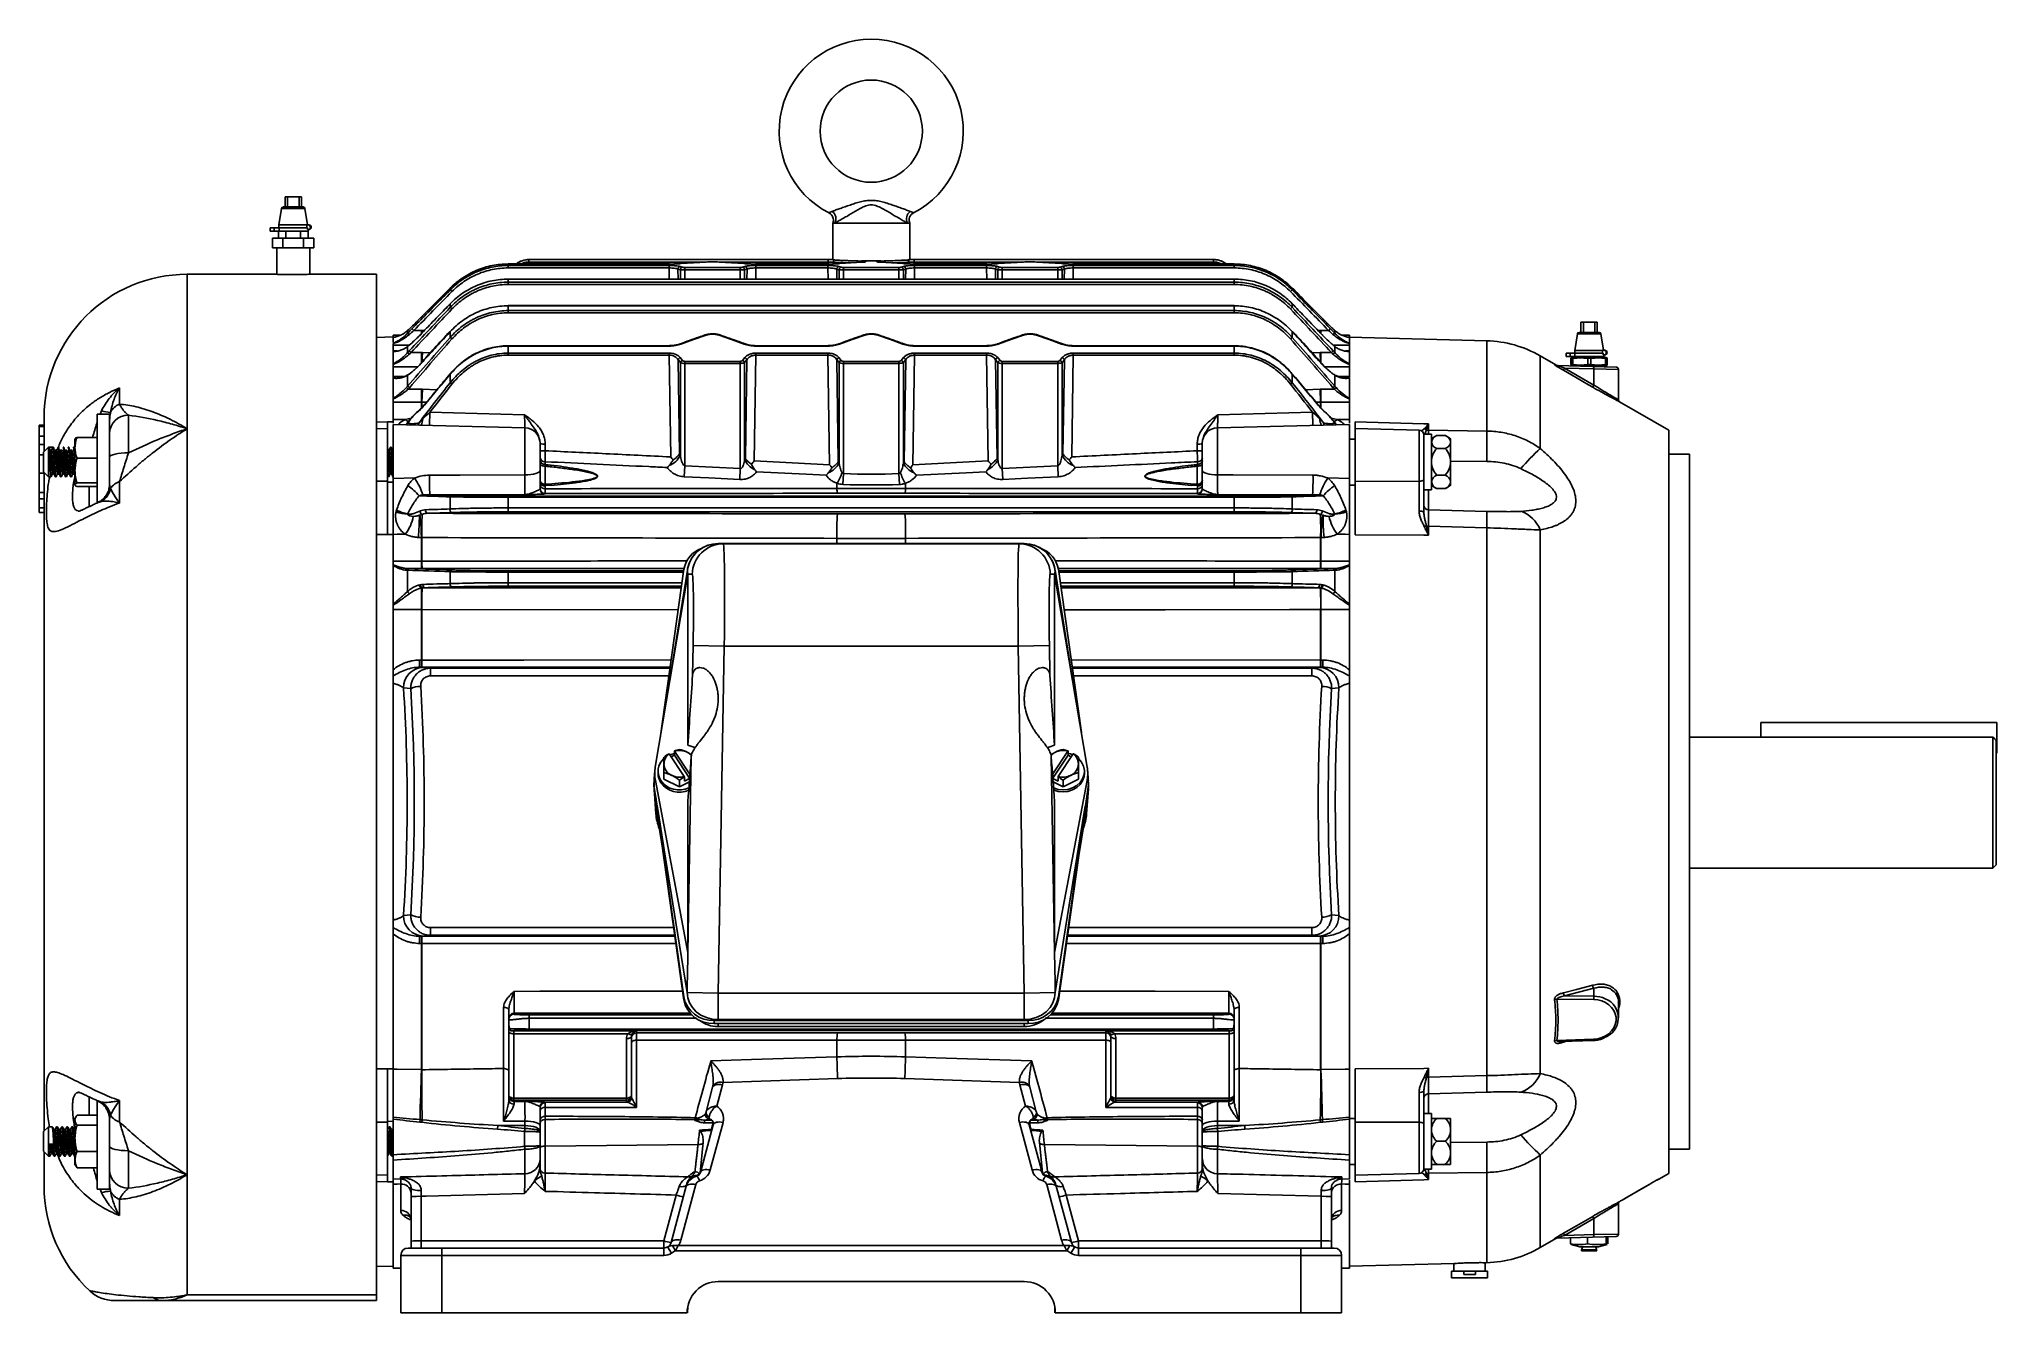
# Model space of a CAD drawing. Header units: inches. Extents: x -10.2 to 13.8, y -6.3 to 9.3.
import ezdxf

# ---------------------------------------------------------------- set-up
doc = ezdxf.new("R2010")
doc.units = ezdxf.units.IN
doc.header["$MEASUREMENT"] = 0

msp = doc.modelspace()

# ---------------------------------------------------------------- linework, layer by layer
at = {"color": 7, "linetype": 'Continuous', "lineweight": 25}
for p, q in [((-7.207, 7.256), (-7.239, 7.053)), ((-6.941, 7.273), (-7.187, 7.273)), ((-7.163, 7.398), (-7.163, 7.273)), ((-7.163, 7.398), (-6.964, 7.398)), ((-7.133, 7.398), (-7.133, 7.273)), ((-6.994, 7.398), (-6.994, 7.273)), ((-6.964, 7.273), (-6.964, 7.398)), ((-6.889, 7.053), (-6.921, 7.256)), ((-7.346, 7.017), (-7.346, 6.978)), ((-7.346, 7.017), (-6.891, 7.017)), ((-7.346, 6.978), (-6.883, 6.978)), ((-7.296, 7.017), (-7.296, 6.978)), ((-7.245, 6.978), (-7.245, 6.893)), ((-7.239, 7.053), (-7.239, 7.017)), ((-6.897, 7.053), (-7.239, 7.053)), ((-7.238, 7.017), (-7.238, 6.978)), ((-7.154, 6.978), (-7.154, 6.893)), ((-6.974, 6.978), (-6.974, 6.893)), ((-6.897, 7.053), (-6.897, 7.017)), ((-6.873, 7.053), (-6.897, 7.053)), ((-6.891, 7.017), (-6.891, 6.997)), ((-6.891, 6.997), (-6.873, 6.997)), ((-6.883, 6.978), (-6.883, 6.997)), ((-6.883, 6.978), (-6.883, 6.893)), ((-0.47, 7.075), (-0.47, 6.63)), ((0.47, 7.075), (-0.47, 7.075)), ((0.47, 6.63), (0.47, 7.075)), ((-7.317, 6.893), (-6.811, 6.893)), ((-7.317, 6.772), (-7.317, 6.893)), ((-7.317, 6.772), (-6.811, 6.772)), ((-7.266, 6.772), (-7.266, 6.45)), ((-7.19, 6.772), (-7.19, 6.893)), ((-6.938, 6.772), (-6.938, 6.893)), ((-6.862, 6.45), (-6.862, 6.772)), ((-6.811, 6.772), (-6.811, 6.893)), ((-2.465, 6.576), (-4.438, 6.576)), ((-4.438, 6.576), (-4.438, 6.527)), ((-2.465, 6.575), (-4.438, 6.575)), ((-4.438, 6.557), (-2.47, 6.557)), ((-2.47, 6.527), (-4.438, 6.527)), ((-0.463, 6.63), (-4.185, 6.63)), ((-4.185, 6.599), (-4.185, 6.63)), ((-4.185, 6.63), (-0.525, 6.63)), ((-2.47, 6.557), (-2.47, 6.527)), ((-2.465, 6.576), (-2.465, 6.575)), ((-2.333, 6.506), (-2.362, 6.514)), ((-2.335, 6.545), (-2.306, 6.537)), ((-2.279, 6.534), (-1.601, 6.534)), ((-2.279, 6.534), (-2.279, 6.392)), ((-1.601, 6.503), (-2.279, 6.503)), ((-1.601, 6.392), (-1.601, 6.534)), ((-1.574, 6.537), (-1.545, 6.545)), ((-1.518, 6.514), (-1.547, 6.506)), ((-0.525, 6.576), (-1.415, 6.576)), ((-1.415, 6.576), (-1.415, 6.575)), ((-0.525, 6.575), (-1.415, 6.575)), ((-1.41, 6.557), (-0.53, 6.557)), ((-1.41, 6.557), (-1.41, 6.527)), ((-0.53, 6.527), (-1.41, 6.527)), ((-0.53, 6.557), (-0.53, 6.527)), ((-0.525, 6.599), (-0.525, 6.63)), ((-0.525, 6.576), (-0.525, 6.575)), ((-0.393, 6.506), (-0.422, 6.514)), ((-0.395, 6.545), (-0.366, 6.537)), ((-0.11, 6.598), (-0.385, 6.58)), ((-0.339, 6.534), (0.339, 6.534)), ((-0.339, 6.534), (-0.339, 6.392)), ((0.339, 6.503), (-0.339, 6.503)), ((-0.064, 6.609), (-0.064, 6.605)), ((0.064, 6.605), (0.064, 6.609)), ((0.385, 6.58), (0.11, 6.598)), ((0.339, 6.392), (0.339, 6.534)), ((0.366, 6.537), (0.395, 6.545)), ((0.422, 6.514), (0.393, 6.506)), ((0.461, 6.629), (0.467, 6.63)), ((4.185, 6.63), (0.467, 6.63)), ((0.525, 6.599), (0.525, 6.63)), ((0.525, 6.63), (4.185, 6.63)), ((1.415, 6.576), (0.525, 6.576)), ((0.525, 6.576), (0.525, 6.575)), ((1.415, 6.575), (0.525, 6.575)), ((0.53, 6.557), (1.41, 6.557)), ((0.53, 6.557), (0.53, 6.527)), ((1.41, 6.527), (0.53, 6.527)), ((1.41, 6.557), (1.41, 6.527)), ((1.415, 6.576), (1.415, 6.575)), ((1.547, 6.506), (1.518, 6.514)), ((1.545, 6.545), (1.574, 6.537)), ((1.601, 6.534), (1.601, 6.392)), ((1.601, 6.534), (2.279, 6.534)), ((2.279, 6.503), (1.601, 6.503)), ((2.279, 6.392), (2.279, 6.534)), ((2.306, 6.537), (2.335, 6.545)), ((2.362, 6.514), (2.333, 6.506)), ((4.438, 6.576), (2.465, 6.576)), ((2.465, 6.576), (2.465, 6.575)), ((4.438, 6.575), (2.465, 6.575)), ((2.47, 6.557), (4.438, 6.557)), ((2.47, 6.557), (2.47, 6.527)), ((4.438, 6.527), (2.47, 6.527)), ((4.185, 6.599), (4.185, 6.63)), ((4.438, 6.576), (4.438, 6.527)), ((-7.266, 6.45), (-8.36, 6.45)), ((-8.36, 6.45), (-8.36, -6.03)), ((-6.048, 6.45), (-6.864, 6.45)), ((-6.048, 6.45), (-6.048, -6.1)), ((-5.145, 6.281), (-5.545, 5.88)), ((-5.146, 6.281), (-5.425, 6)), ((-5.146, 6.281), (-5.145, 6.281)), ((-5.145, 6.281), (-5.145, 6.26)), ((4.438, 6.392), (-4.438, 6.392)), ((-4.438, 6.392), (-4.438, 6.325)), ((4.438, 6.391), (-4.438, 6.391)), ((-4.438, 6.354), (4.438, 6.354)), ((4.438, 6.325), (-4.438, 6.325)), ((4.438, 6.392), (4.438, 6.325)), ((5.544, 5.88), (5.145, 6.281)), ((5.145, 6.281), (5.145, 6.26)), ((5.146, 6.281), (5.145, 6.281)), ((-5.423, 6.002), (-5.545, 5.88)), ((-5.145, 6.09), (-5.145, 6.046)), ((4.438, 6.068), (-4.438, 6.068)), ((-4.438, 6.068), (-4.438, 5.978)), ((4.438, 6.065), (-4.438, 6.065)), ((-4.438, 6.006), (4.438, 6.006)), ((4.438, 6.068), (4.438, 5.978)), ((5.145, 6.09), (5.145, 6.046)), ((-5.666, 5.762), (-5.666, 5.728)), ((-5.591, 5.763), (-5.497, 5.763)), ((-5.145, 5.749), (-5.145, 5.678)), ((4.438, 5.978), (-4.438, 5.978)), ((5.145, 5.749), (5.145, 5.678)), ((5.497, 5.763), (5.591, 5.763)), ((5.545, 5.88), (5.545, 5.88)), ((5.666, 5.762), (5.666, 5.728)), ((8.675, 5.864), (8.675, 5.739)), ((8.675, 5.864), (8.873, 5.864)), ((8.704, 5.864), (8.704, 5.739)), ((8.843, 5.864), (8.843, 5.739)), ((8.873, 5.739), (8.873, 5.864)), ((-5.844, 5.683), (-6.048, 5.677)), ((-5.755, 5.705), (-5.844, 5.705)), ((-5.844, 5.619), (-5.844, 5.705)), ((-5.844, 5.602), (-5.844, 5.506)), ((-5.844, 5.356), (-5.844, 5.505)), ((-5.666, 5.567), (-5.666, 5.492)), ((-5.511, 5.712), (-5.519, 5.703)), ((-5.519, 5.703), (-5.519, 5.703)), ((-2.466, 5.577), (-4.438, 5.577)), ((-4.438, 5.577), (-4.438, 5.461)), ((-2.466, 5.572), (-4.438, 5.572)), ((-1.542, 5.599), (-1.543, 5.599)), ((-0.526, 5.577), (-1.414, 5.577)), ((-0.526, 5.572), (-1.414, 5.572)), ((0.398, 5.599), (0.397, 5.599)), ((1.414, 5.577), (0.526, 5.577)), ((1.414, 5.572), (0.526, 5.572)), ((2.338, 5.599), (2.337, 5.599)), ((4.438, 5.577), (2.466, 5.577)), ((4.438, 5.572), (2.466, 5.572)), ((4.438, 5.577), (4.438, 5.461)), ((5.519, 5.704), (5.511, 5.712)), ((5.511, 5.712), (5.511, 5.711)), ((5.666, 5.567), (5.666, 5.492)), ((5.844, 5.705), (5.755, 5.705)), ((5.844, 5.705), (5.844, 5.607)), ((7.523, 5.636), (5.844, 5.68)), ((5.844, 5.506), (5.844, 5.602)), ((5.844, 5.505), (5.844, 5.356)), ((8.631, 5.722), (8.599, 5.519)), ((8.599, 5.519), (8.599, 5.484)), ((8.94, 5.519), (8.599, 5.519)), ((8.897, 5.739), (8.651, 5.739)), ((8.949, 5.52), (8.917, 5.722)), ((8.94, 5.52), (8.94, 5.484)), ((8.965, 5.52), (8.94, 5.52)), ((-5.844, 5.348), (-5.844, 5.184)), ((-5.625, 5.493), (-5.497, 5.493)), ((-5.51, 5.353), (-5.519, 5.344)), ((-5.479, 5.386), (-5.502, 5.361)), ((-5.479, 5.386), (-5.479, 5.386)), ((-4.438, 5.486), (-2.47, 5.486)), ((-2.47, 5.461), (-4.438, 5.461)), ((-2.47, 5.486), (-2.47, 5.461)), ((-2.451, 4.217), (-2.47, 5.461)), ((-2.333, 5.371), (-2.361, 5.405)), ((-2.361, 5.405), (-2.343, 4.255)), ((-2.334, 5.431), (-2.306, 5.397)), ((-2.333, 4.238), (-2.333, 5.371)), ((-2.279, 5.385), (-2.279, 4.107)), ((-2.279, 5.385), (-1.601, 5.385)), ((-1.601, 5.36), (-2.279, 5.36)), ((-1.601, 4.074), (-1.601, 5.385)), ((-1.574, 5.397), (-1.546, 5.431)), ((-1.519, 5.405), (-1.547, 5.371)), ((-1.547, 5.371), (-1.547, 4.185)), ((-1.538, 4.199), (-1.519, 5.405)), ((-1.41, 5.461), (-1.43, 4.167)), ((-1.41, 5.486), (-0.53, 5.486)), ((-1.41, 5.486), (-1.41, 5.461)), ((-0.53, 5.461), (-1.41, 5.461)), ((-0.53, 5.486), (-0.53, 5.461)), ((-0.509, 4.121), (-0.53, 5.461)), ((-0.393, 5.371), (-0.421, 5.405)), ((-0.421, 5.405), (-0.402, 4.16)), ((-0.394, 5.431), (-0.366, 5.397)), ((-0.393, 4.145), (-0.393, 5.371)), ((-0.339, 5.385), (-0.339, 4.012)), ((-0.339, 5.385), (0.339, 5.385)), ((0.339, 5.36), (-0.339, 5.36)), ((0.339, 4.012), (0.339, 5.385)), ((0.366, 5.397), (0.394, 5.431)), ((0.421, 5.405), (0.393, 5.371)), ((0.393, 5.371), (0.393, 4.145)), ((0.402, 4.16), (0.421, 5.405)), ((0.53, 5.461), (0.509, 4.121)), ((0.53, 5.486), (1.41, 5.486)), ((0.53, 5.486), (0.53, 5.461)), ((1.41, 5.461), (0.53, 5.461)), ((1.41, 5.486), (1.41, 5.461)), ((1.43, 4.167), (1.41, 5.461)), ((1.547, 5.371), (1.519, 5.405)), ((1.519, 5.405), (1.538, 4.199)), ((1.546, 5.431), (1.574, 5.397)), ((1.547, 4.185), (1.547, 5.371)), ((1.601, 5.385), (1.601, 4.074)), ((1.601, 5.385), (2.279, 5.385)), ((2.279, 5.36), (1.601, 5.36)), ((2.279, 4.107), (2.279, 5.385)), ((2.306, 5.397), (2.334, 5.431)), ((2.361, 5.405), (2.333, 5.371)), ((2.333, 5.371), (2.333, 4.238)), ((2.343, 4.255), (2.361, 5.405)), ((2.47, 5.461), (2.451, 4.217)), ((2.47, 5.486), (4.438, 5.486)), ((2.47, 5.486), (2.47, 5.461)), ((4.438, 5.461), (2.47, 5.461)), ((5.479, 5.386), (5.479, 5.386)), ((5.51, 5.354), (5.482, 5.382)), ((5.497, 5.493), (5.625, 5.493)), ((5.509, 5.353), (5.51, 5.353)), ((5.519, 5.344), (5.51, 5.353)), ((5.844, 5.188), (5.844, 5.348)), ((8.367, 5.342), (8.177, 5.452)), ((8.381, 5.335), (9.105, 5.316)), ((8.475, 5.302), (8.832, 5.096)), ((8.832, 5.293), (8.475, 5.302)), ((8.492, 5.484), (8.492, 5.444)), ((8.492, 5.484), (8.946, 5.484)), ((8.492, 5.444), (8.955, 5.444)), ((8.542, 5.484), (8.542, 5.444)), ((8.601, 5.444), (8.549, 5.426)), ((8.553, 5.348), (8.553, 5.423)), ((8.554, 5.339), (8.562, 5.336)), ((8.625, 5.426), (8.555, 5.426)), ((8.576, 5.423), (8.556, 5.423)), ((8.556, 5.423), (8.556, 5.348)), ((8.556, 5.348), (8.576, 5.348)), ((8.562, 5.336), (8.562, 5.33)), ((8.562, 5.336), (8.986, 5.336)), ((8.576, 5.348), (8.576, 5.423)), ((8.6, 5.484), (8.6, 5.444)), ((8.845, 5.426), (8.71, 5.426)), ((8.759, 5.423), (8.797, 5.423)), ((8.759, 5.423), (8.759, 5.348)), ((8.759, 5.348), (8.797, 5.348)), ((8.797, 5.348), (8.797, 5.423)), ((8.832, 5.096), (8.832, 5.293)), ((8.994, 5.426), (8.929, 5.426)), ((8.946, 5.484), (8.946, 5.463)), ((8.946, 5.463), (8.965, 5.463)), ((8.999, 5.426), (8.947, 5.444)), ((8.955, 5.444), (8.955, 5.463)), ((8.976, 5.423), (8.976, 5.348)), ((8.995, 5.423), (8.976, 5.423)), ((8.976, 5.348), (8.995, 5.348)), ((8.986, 5.336), (8.994, 5.339)), ((8.986, 5.319), (8.986, 5.336)), ((8.993, 5.339), (8.995, 5.348)), ((8.995, 5.348), (8.995, 5.423)), ((9.134, 4.918), (9.134, 5.286)), ((-9.188, 5.06), (-9.188, 4.861)), ((-5.844, 4.933), (-5.844, 5.179)), ((-5.666, 5.217), (-5.666, 5.081)), ((-5.661, 5.045), (-5.497, 5.045)), ((-5.497, 4.818), (-5.497, 5.045)), ((-5.493, 4.887), (-5.486, 5.045)), ((-5.142, 5.235), (-5.146, 5.23)), ((-5.145, 5.229), (-5.145, 5.124)), ((5.145, 5.229), (5.145, 5.124)), ((5.486, 5.045), (5.493, 4.887)), ((5.497, 4.818), (5.497, 5.045)), ((5.497, 5.045), (5.661, 5.045)), ((5.672, 5.217), (5.662, 5.223)), ((5.666, 5.217), (5.666, 5.081)), ((5.8, 5.185), (5.844, 5.184)), ((5.844, 5.179), (5.844, 4.933)), ((-5.844, 4.923), (-5.844, 4.628)), ((-5.497, 4.887), (-5.844, 4.887)), ((-5.447, 4.871), (-5.463, 4.852)), ((5.844, 4.887), (5.497, 4.887)), ((5.844, 4.628), (5.844, 4.923)), ((9.75, 4.544), (9.146, 4.892)), ((-10.17, 4.606), (-10.17, 3.537)), ((-10.17, 4.606), (-10.11, 4.606)), ((-10.17, 4.588), (-10.11, 4.588)), ((-10.11, 4.281), (-10.11, 4.7)), ((-9.31, 4.738), (-9.459, 4.738)), ((-9.459, 4.738), (-9.459, 3.661)), ((-9.31, 4.738), (-9.31, 3.865)), ((-9.079, 4.726), (-9.079, 4.267)), ((-6.048, 4.643), (-5.914, 4.647)), ((-5.914, 4.566), (-6.048, 4.562)), ((-5.844, 4.65), (-5.914, 4.647)), ((-5.844, 4.647), (-5.914, 4.647)), ((-5.914, 4.566), (-5.914, 3.919)), ((-4.232, 4.573), (-5.844, 4.615)), ((-5.844, 4.615), (-5.844, 3.954)), ((-5.666, 4.631), (-5.666, 4.631)), ((-5.394, 4.762), (-4.237, 4.731)), ((5.844, 4.615), (4.232, 4.573)), ((4.237, 4.731), (5.394, 4.762)), ((5.666, 4.631), (5.666, 4.631)), ((5.844, 4.615), (5.844, 3.954)), ((5.914, 4.646), (5.914, 3.918)), ((6.696, 4.545), (5.914, 4.566)), ((6.812, 4.621), (6.812, 4.542)), ((-10.11, 4.47), (-10.17, 4.47)), ((-10.17, 4.368), (-10.11, 4.368)), ((-10.055, 4.334), (-10.115, 4.274)), ((-9.994, 4.334), (-10.055, 4.334)), ((-10.055, 4.334), (-10.055, 3.974)), ((-10.055, 4.331), (-10, 4.331)), ((-10.035, 4.298), (-10.055, 4.331)), ((-10, 4.331), (-10.02, 4.298)), ((-9.943, 4.324), (-9.941, 4.333)), ((-9.932, 4.334), (-9.94, 4.334)), ((-9.869, 4.334), (-9.877, 4.334)), ((-9.807, 4.334), (-9.815, 4.334)), ((-9.744, 4.334), (-9.752, 4.334)), ((-9.732, 3.876), (-9.732, 4.435)), ((-9.707, 4.456), (-9.459, 4.456)), ((-5.868, 4.334), (-5.876, 4.334)), ((-4.047, 4.383), (-4.047, 4.05)), ((-3.985, 4.374), (-3.985, 4.292)), ((3.985, 4.292), (3.985, 4.374)), ((4.047, 4.05), (4.047, 4.383)), ((5.914, 4.435), (5.844, 4.435)), ((6.848, 4.494), (6.754, 4.494)), ((6.754, 4.494), (6.754, 3.938)), ((6.812, 4.542), (7.523, 4.533)), ((6.848, 4.494), (6.848, 3.814)), ((7.017, 4.479), (6.913, 4.479)), ((7.017, 4.319), (6.913, 4.319)), ((7.082, 3.873), (7.082, 4.435)), ((9.75, -4.544), (9.75, 4.544)), ((-10.17, 4.243), (-10.115, 4.243)), ((-10.115, 4.034), (-10.115, 4.274)), ((-10.02, 4.298), (-10.035, 4.298)), ((-9.96, 4.3), (-9.976, 4.3)), ((-9.898, 4.3), (-9.913, 4.3)), ((-9.835, 4.3), (-9.851, 4.3)), ((-9.773, 4.3), (-9.788, 4.3)), ((-9.707, 4.2), (-9.459, 4.2)), ((-5.895, 4.3), (-5.911, 4.3)), ((-3.911, 4.117), (-3.995, 4.119)), ((-3.987, 4.158), (-3.987, 4.127)), ((-3.985, 4.103), (-3.985, 3.882)), ((-2.343, 4.255), (-2.333, 4.238)), ((-2.286, 3.974), (-2.279, 4.107)), ((-2.279, 4.107), (-1.601, 4.074)), ((-1.607, 3.941), (-1.601, 4.074)), ((-1.547, 4.185), (-1.538, 4.199)), ((-0.402, 4.16), (-0.393, 4.145)), ((0.393, 4.145), (0.402, 4.16)), ((1.538, 4.199), (1.547, 4.185)), ((1.601, 4.074), (2.279, 4.107)), ((1.607, 3.941), (1.601, 4.074)), ((2.286, 3.974), (2.279, 4.107)), ((2.333, 4.238), (2.343, 4.255)), ((3.911, 4.117), (3.995, 4.119)), ((3.985, 3.882), (3.985, 4.103)), ((3.987, 4.127), (3.987, 4.158)), ((10, 4.249), (9.75, 4.249)), ((10, -4.249), (10, 4.249)), ((-10.17, 4.017), (-10.11, 4.017)), ((-10.115, 4.034), (-10.055, 3.974)), ((-10.11, -4.029), (-10.11, 4.027)), ((-10.055, 3.974), (-10.026, 3.974)), ((-10.006, 4.008), (-9.991, 4.008)), ((-9.971, 3.974), (-9.963, 3.974)), ((-9.943, 4.008), (-9.928, 4.008)), ((-9.908, 3.974), (-9.901, 3.974)), ((-9.881, 4.008), (-9.866, 4.008)), ((-9.846, 3.974), (-9.838, 3.974)), ((-9.818, 4.008), (-9.803, 4.008)), ((-9.783, 3.974), (-9.776, 3.974)), ((-9.756, 4.008), (-9.741, 4.008)), ((-9.742, 4.009), (-9.732, 3.992)), ((-9.707, 3.899), (-9.459, 3.899)), ((-9.707, 3.853), (-9.459, 3.853)), ((-9.188, 3.914), (-9.188, 3.653)), ((-6.048, 3.919), (-5.914, 3.919)), ((-5.844, 3.906), (-5.914, 3.908)), ((-5.907, 3.974), (-5.899, 3.974)), ((-5.88, 4.008), (-5.865, 4.008)), ((-5.845, 3.974), (-5.844, 3.974)), ((-5.844, 3.954), (-5.579, 3.959)), ((-3.911, 3.869), (-3.995, 3.871)), ((-3.987, 3.862), (-3.987, 3.828)), ((-0.419, 3.83), (-0.419, 3.894)), ((-0.345, 3.88), (-0.339, 4.012)), ((0.345, 3.88), (0.339, 4.012)), ((0.419, 3.83), (0.419, 3.894)), ((3.911, 3.869), (3.995, 3.871)), ((3.987, 3.828), (3.987, 3.862)), ((5.579, 3.959), (5.844, 3.954)), ((5.858, 3.873), (5.844, 3.873)), ((5.858, 3.873), (5.914, 3.873)), ((5.914, 3.918), (6.696, 3.92)), ((7.017, 3.995), (6.913, 3.995)), ((7.017, 3.83), (6.913, 3.83)), ((-10.17, 3.781), (-10.11, 3.781)), ((-10.17, 3.704), (-10.11, 3.704)), ((-10.17, 3.596), (-10.11, 3.596)), ((-9.45, 3.659), (-9.466, 3.652)), ((-4.237, 3.756), (-5.394, 3.755)), ((-5.145, 3.728), (-5.145, 3.58)), ((-4.438, 3.737), (-4.438, 3.545)), ((-4.438, 3.737), (4.438, 3.737)), ((4.438, 3.723), (-4.438, 3.723)), ((-4.438, 3.593), (4.438, 3.593)), ((-3.985, 3.768), (-3.985, 3.766)), ((3.985, 3.766), (3.985, 3.768)), ((5.394, 3.755), (4.237, 3.756)), ((4.438, 3.737), (4.438, 3.545)), ((5.145, 3.728), (5.145, 3.58)), ((6.754, 3.814), (6.848, 3.814)), ((-10.17, 3.537), (-10.11, 3.537)), ((-5.666, 3.519), (-5.666, 3.518)), ((4.438, 3.545), (-4.438, 3.545)), ((5.666, 3.519), (5.666, 3.518)), ((6.812, 3.57), (7.523, 3.551)), ((6.812, 3.368), (6.812, 3.259)), ((7.523, 3.349), (6.812, 3.368)), ((-5.914, 3.267), (-6.048, 3.267)), ((-5.914, 3.267), (-5.844, 3.267)), ((-5.844, 3.268), (-5.844, 2.899)), ((-5.497, 2.851), (-5.497, 3.23)), ((-5.493, 2.943), (-5.493, 3.23)), ((-1.871, 3.157), (-1.808, 3.154)), ((-1.871, 3.157), (1.871, 3.157)), ((-1.808, 3.154), (1.808, 3.154)), ((1.871, 3.157), (1.808, 3.154)), ((5.493, 2.943), (5.493, 3.23)), ((5.497, 2.851), (5.497, 3.23)), ((5.844, 2.899), (5.844, 3.268)), ((7.523, 3.349), (7.523, -3.349)), ((8.177, 3.325), (8.177, -3.325)), ((-5.844, 2.943), (-5.497, 2.943)), ((-5.844, 2.418), (-5.844, 2.888)), ((5.497, 2.943), (5.844, 2.943)), ((5.844, 2.888), (5.844, 2.418)), ((-5.666, 2.83), (-5.666, 2.572)), ((-5.497, 2.851), (-5.661, 2.851)), ((-5.145, 2.814), (-5.145, 2.667)), ((-4.438, 2.827), (-4.438, 2.635)), ((-2.64, 0.424), (-2.241, 2.783)), ((-2.291, 2.842), (-2.58, 0.777)), ((-2.464, 1.466), (-2.247, 2.83)), ((-2.244, 2.851), (-2.239, 2.871)), ((-2.188, 2.781), (-2.241, 2.783)), ((-2.241, 2.783), (-2.241, 0.692)), ((2.188, 2.781), (2.241, 2.783)), ((2.239, 2.871), (2.244, 2.851)), ((2.241, 2.783), (2.241, 0.692)), ((2.64, 0.424), (2.241, 2.783)), ((2.247, 2.83), (2.464, 1.466)), ((2.569, 0.846), (2.289, 2.842)), ((4.438, 2.827), (4.438, 2.635)), ((5.145, 2.814), (5.145, 2.667)), ((5.661, 2.851), (5.497, 2.851)), ((5.666, 2.83), (5.666, 2.572)), ((-5.844, 2.404), (-5.844, 1.613)), ((-5.497, 1.645), (-5.497, 2.612)), ((5.497, 1.645), (5.497, 2.612)), ((5.844, 1.613), (5.844, 2.404)), ((-5.497, 2.349), (-5.844, 2.349)), ((-5.493, 1.732), (-5.493, 2.349)), ((5.493, 1.732), (5.493, 2.349)), ((5.844, 2.349), (5.497, 2.349)), ((-5.521, 1.732), (-5.521, 1.645)), ((-5.521, 1.732), (-5.497, 1.732)), ((-2.183, 1.549), (-2.177, 1.909)), ((-2.177, 1.909), (-1.797, 1.902)), ((-1.797, 1.902), (-1.87, -2.34)), ((1.797, 1.902), (-1.797, 1.902)), ((1.797, 1.902), (2.177, 1.909)), ((1.797, 1.902), (1.87, -2.34)), ((2.183, 1.549), (2.177, 1.909)), ((5.497, 1.732), (5.521, 1.732)), ((5.521, 1.732), (5.521, 1.645)), ((-5.497, 1.645), (-5.521, 1.645)), ((-5.475, 1.642), (-5.386, 1.633)), ((-5.386, 1.633), (-5.386, 1.539)), ((5.386, 1.633), (5.475, 1.642)), ((5.386, 1.539), (5.386, 1.633)), ((5.521, 1.645), (5.497, 1.645)), ((-5.627, 1.383), (-5.717, 1.392)), ((5.717, 1.392), (5.627, 1.383)), ((10.875, 0.971), (10.875, 0.79)), ((10.875, 0.971), (13.758, 0.971)), ((13.758, 0.971), (13.758, 0.596)), ((10, 0.79), (13.71, 0.79)), ((13.71, -0.812), (13.71, 0.79)), ((13.75, 0.749), (13.75, -0.772)), ((-2.533, 0.277), (-2.533, 0.546)), ((-2.286, 0.31), (-2.469, 0.587)), ((-2.461, 0.574), (-2.406, 0.591)), ((-2.444, 0.549), (-2.406, 0.568)), ((-2.406, 0.568), (-2.406, 0.621)), ((-2.22, 0.287), (-2.406, 0.568)), ((-2.221, 0.342), (-2.404, 0.619)), ((-2.241, -1.844), (-2.2, 0.554)), ((2.241, -1.844), (2.2, 0.554)), ((2.22, 0.287), (2.406, 0.568)), ((2.221, 0.342), (2.404, 0.619)), ((2.286, 0.31), (2.469, 0.587)), ((2.406, 0.621), (2.406, 0.568)), ((2.406, 0.568), (2.444, 0.549)), ((2.533, 0.277), (2.533, 0.546)), ((13.75, 0.596), (13.758, 0.596)), ((-2.654, 0.247), (-2.657, 0.228)), ((-2.655, 0.24), (-2.653, 0.258)), ((-2.241, -1.844), (-2.638, 0.26)), ((-2.605, 0.371), (-2.605, 0.347)), ((-2.345, 0.183), (-2.533, 0.277)), ((-2.345, 0.263), (-2.345, 0.183)), ((-2.223, 0.244), (-2.345, 0.183)), ((-2.284, 0.305), (-2.286, 0.31)), ((-2.284, 0.305), (-2.284, 0.252)), ((-2.284, 0.252), (-2.22, 0.284)), ((-2.221, 0.342), (-2.214, 0.347)), ((-2.219, 0.338), (-2.221, 0.342)), ((-2.219, 0.303), (-2.219, 0.338)), ((2.215, 0.346), (2.221, 0.342)), ((2.221, 0.342), (2.219, 0.338)), ((2.219, 0.338), (2.219, 0.303)), ((2.22, 0.284), (2.284, 0.252)), ((2.345, 0.183), (2.223, 0.244)), ((2.241, -1.844), (2.638, 0.26)), ((2.286, 0.31), (2.284, 0.305)), ((2.284, 0.252), (2.284, 0.305)), ((2.345, 0.183), (2.533, 0.277)), ((2.345, 0.263), (2.345, 0.183)), ((2.605, 0.347), (2.605, 0.371)), ((2.655, 0.224), (2.652, 0.258)), ((-2.657, 0.228), (-2.657, 0.189)), ((-2.657, 0.228), (-2.654, 0.209)), ((-2.657, 0.189), (-2.655, 0.172)), ((-2.655, 0.177), (-2.63, 0.002)), ((-2.654, 0.159), (-2.632, -0.149)), ((-2.629, 0.023), (-2.649, 0.15)), ((-2.638, -0.034), (-2.649, 0.116)), ((-2.63, 0.002), (-2.649, 0.116)), ((-2.63, 0.002), (-2.632, 0.011)), ((-2.632, 0.011), (-2.291, -2.425)), ((-2.631, 0.045), (-2.291, -2.386)), ((-2.241, 0.001), (-2.241, -1.844)), ((2.241, 0.001), (2.241, -1.844)), ((2.613, -0.078), (2.649, 0.15)), ((2.616, -0.088), (2.647, 0.139)), ((2.616, -0.088), (2.649, 0.116)), ((2.632, -0.149), (2.654, 0.159)), ((2.638, -0.034), (2.649, 0.116)), ((2.649, 0.153), (2.655, 0.193)), ((2.655, 0.228), (2.655, 0.23)), ((2.655, 0.226), (2.655, 0.228)), ((2.655, 0.228), (2.655, 0.224)), ((2.655, 0.224), (2.655, 0.189)), ((2.655, 0.189), (2.655, 0.189)), ((-2.548, -0.591), (-2.638, -0.034)), ((2.289, -2.386), (2.616, -0.052)), ((2.289, -2.425), (2.617, -0.079)), ((2.533, -0.68), (2.638, -0.034)), ((2.616, -0.088), (2.617, -0.079)), ((10, -0.812), (13.71, -0.812)), ((13.71, -0.812), (13.75, -0.772)), ((-5.717, -1.392), (-5.627, -1.383)), ((5.627, -1.383), (5.717, -1.392)), ((-5.844, -1.613), (-5.844, -3.268)), ((-5.521, -1.645), (-5.497, -1.645)), ((-5.521, -1.732), (-5.521, -1.645)), ((-5.497, -3.276), (-5.497, -1.645)), ((-5.386, -1.633), (-5.475, -1.642)), ((-5.386, -1.633), (-5.386, -1.539)), ((5.386, -1.539), (5.386, -1.633)), ((5.475, -1.642), (5.386, -1.633)), ((5.497, -1.645), (5.521, -1.645)), ((5.497, -3.276), (5.497, -1.645)), ((5.521, -1.732), (5.521, -1.645)), ((5.844, -3.268), (5.844, -1.613)), ((-5.497, -1.732), (-5.521, -1.732)), ((-5.493, -3.277), (-5.493, -1.732)), ((5.493, -3.277), (5.493, -1.732)), ((5.521, -1.732), (5.497, -1.732)), ((-2.291, -2.386), (-2.291, -2.425)), ((-2.25, -2.333), (-1.87, -2.34)), ((-1.87, -2.34), (1.87, -2.34)), ((-1.87, -2.34), (-1.87, -2.664)), ((1.87, -2.34), (2.25, -2.333)), ((1.87, -2.34), (1.87, -2.664)), ((2.289, -2.386), (2.289, -2.425)), ((8.832, -2.28), (8.475, -2.375)), ((8.475, -2.375), (8.832, -2.378)), ((8.832, -2.28), (8.832, -2.378)), ((-4.493, -3.262), (-4.493, -2.515)), ((-4.367, -2.586), (-4.367, -2.598)), ((4.373, -2.598), (4.373, -2.586)), ((4.499, -2.515), (4.499, -3.262)), ((8.832, -2.419), (8.381, -2.415)), ((9.134, -2.643), (9.134, -2.459)), ((-4.429, -2.65), (-4.429, -2.648)), ((-4.429, -2.665), (-4.429, -2.66)), ((-4.429, -3.602), (-4.429, -2.74)), ((-4.367, -2.802), (-2.867, -2.802)), ((-4.367, -2.802), (-4.367, -3.664)), ((-2.977, -2.837), (-4.367, -2.837)), ((-4.179, -2.648), (-4.179, -2.797)), ((-4.179, -2.779), (4.185, -2.779)), ((4.185, -2.797), (-4.179, -2.797)), ((-2.929, -2.868), (-2.929, -3.61)), ((-2.867, -2.802), (-2.867, -2.824)), ((-2.867, -2.824), (-0.412, -2.826)), ((-1.919, -2.673), (-1.919, -2.712)), ((-1.919, -2.673), (1.917, -2.673)), ((-1.919, -2.712), (1.917, -2.712)), ((1.87, -2.664), (-1.87, -2.664)), ((-1.87, -2.75), (1.87, -2.75)), ((0.412, -2.826), (2.867, -2.824)), ((1.917, -2.673), (1.917, -2.712)), ((2.867, -2.802), (4.373, -2.802)), ((2.867, -2.824), (2.867, -2.802)), ((2.929, -3.61), (2.929, -2.868)), ((4.373, -2.837), (2.977, -2.837)), ((4.185, -2.797), (4.185, -2.648)), ((4.373, -3.664), (4.373, -2.802)), ((4.435, -2.648), (4.435, -2.653)), ((4.435, -2.66), (4.435, -2.665)), ((4.435, -2.74), (4.435, -3.602)), ((-2.991, -3.672), (-2.991, -2.896)), ((-2.869, -2.915), (-2.869, -3.737)), ((-0.419, -3.119), (-0.419, -2.916)), ((0.419, -3.119), (0.419, -2.916)), ((2.869, -3.737), (2.869, -2.915)), ((2.991, -2.896), (2.991, -3.672)), ((8.381, -2.92), (8.832, -2.904)), ((8.432, -2.933), (8.832, -2.919)), ((8.432, -2.932), (8.439, -2.931)), ((-6.048, -3.267), (-5.914, -3.267)), ((-5.844, -3.267), (-5.914, -3.267)), ((6.812, -3.259), (6.812, -3.368)), ((6.812, -3.368), (7.523, -3.349)), ((-2.018, -3.791), (-1.939, -3.492)), ((-1.818, -3.462), (-1.887, -3.721)), ((-0.41, -3.385), (-1.812, -3.432)), ((1.812, -3.432), (0.41, -3.385)), ((1.887, -3.721), (1.818, -3.462)), ((1.939, -3.492), (2.018, -3.791)), ((7.523, -3.551), (6.812, -3.57)), ((-9.465, -3.652), (-9.45, -3.659)), ((-9.459, -3.658), (-9.459, -4.738)), ((-9.188, -3.653), (-9.188, -3.914)), ((-4.367, -3.624), (-2.991, -3.624)), ((-2.991, -3.651), (-4.367, -3.651)), ((-4.367, -3.664), (-4.237, -3.664)), ((-3.987, -3.737), (-3.987, -3.846)), ((-2.023, -3.809), (-2.022, -3.803)), ((2.022, -3.805), (2.023, -3.809)), ((2.991, -3.624), (4.373, -3.624)), ((4.373, -3.651), (2.991, -3.651)), ((3.987, -3.846), (3.987, -3.737)), ((4.237, -3.664), (4.373, -3.664)), ((6.848, -3.814), (6.754, -3.814)), ((6.848, -3.814), (6.848, -4.494)), ((-10.055, -3.974), (-10.115, -4.034)), ((-10.115, -4.274), (-10.115, -4.034)), ((-10.01, -3.974), (-10.055, -3.974)), ((-10.055, -3.974), (-10.055, -4.334)), ((-10.01, -3.976), (-10.009, -3.974)), ((-9.975, -4.008), (-9.99, -4.008)), ((-9.947, -3.974), (-9.955, -3.974)), ((-9.947, -3.976), (-9.947, -3.974)), ((-9.912, -4.008), (-9.927, -4.008)), ((-9.885, -3.974), (-9.893, -3.974)), ((-9.885, -3.976), (-9.884, -3.974)), ((-9.85, -4.008), (-9.865, -4.008)), ((-9.822, -3.974), (-9.83, -3.974)), ((-9.822, -3.976), (-9.822, -3.974)), ((-9.787, -4.008), (-9.802, -4.008)), ((-9.76, -3.974), (-9.768, -3.974)), ((-9.76, -3.976), (-9.759, -3.974)), ((-9.732, -4.008), (-9.74, -4.008)), ((-9.719, -3.851), (-9.732, -3.873)), ((-9.732, -4.436), (-9.732, -3.873)), ((-9.707, -3.833), (-9.459, -3.833)), ((-9.707, -3.954), (-9.459, -3.954)), ((-9.31, -3.865), (-9.31, -4.738)), ((-5.914, -3.919), (-6.048, -3.919)), ((-5.914, -3.908), (-5.844, -3.906)), ((-5.914, -3.919), (-5.914, -4.647)), ((-5.884, -3.974), (-5.892, -3.974)), ((-5.849, -4.008), (-5.864, -4.008)), ((-5.844, -4), (-5.85, -4.009)), ((-5.844, -4.316), (-5.844, -3.882)), ((-5.515, -3.887), (-5.518, -3.917)), ((-5.488, -3.889), (-5.492, -3.92)), ((-4.565, -3.96), (-4.568, -4.004)), ((-4.232, -3.96), (-4.565, -3.96)), ((-4.237, -4.032), (-4.234, -3.997)), ((-4.237, -4.213), (-4.237, -4.032)), ((-4.232, -4.032), (-4.232, -3.96)), ((-4.047, -4.029), (-4.047, -4.368)), ((-3.987, -3.884), (-3.987, -4.541)), ((-2.088, -4.532), (-1.932, -3.951)), ((-1.932, -3.926), (-2.037, -3.925)), ((-1.977, -3.878), (-1.978, -3.879)), ((-1.811, -3.921), (-1.967, -4.502)), ((-1.954, -4.007), (-1.953, -4.018)), ((1.967, -4.502), (1.811, -3.921)), ((2.037, -3.925), (1.932, -3.926)), ((1.932, -3.951), (2.088, -4.532)), ((1.936, -3.913), (1.938, -3.907)), ((1.953, -4.018), (1.954, -4.007)), ((1.976, -3.88), (1.978, -3.879)), ((1.978, -3.879), (1.977, -3.878)), ((3.987, -4.541), (3.987, -3.884)), ((4.047, -4.368), (4.047, -4.029)), ((4.565, -3.96), (4.232, -3.96)), ((4.232, -3.96), (4.232, -4.032)), ((4.234, -3.997), (4.237, -4.032)), ((4.237, -4.032), (4.237, -4.213)), ((4.568, -4.004), (4.565, -3.96)), ((5.492, -3.92), (5.488, -3.889)), ((5.518, -3.917), (5.515, -3.887)), ((5.844, -3.873), (5.858, -3.873)), ((5.844, -4.316), (5.844, -3.882)), ((5.914, -3.873), (5.858, -3.873)), ((5.914, -3.918), (5.914, -4.566)), ((6.754, -3.938), (6.754, -4.494)), ((7.017, -3.872), (6.913, -3.872)), ((7.082, -4.435), (7.082, -3.873)), ((-10.115, -4.274), (-10.055, -4.334)), ((-10.11, -4.7), (-10.11, -4.279)), ((-10.055, -4.186), (-10, -4.186)), ((-10.022, -4.3), (-10.007, -4.3)), ((-9.959, -4.3), (-9.944, -4.3)), ((-9.897, -4.3), (-9.882, -4.3)), ((-9.834, -4.3), (-9.819, -4.3)), ((-9.772, -4.3), (-9.757, -4.3)), ((-9.707, -4.275), (-9.459, -4.275)), ((-9.079, -4.267), (-9.079, -4.726)), ((-5.896, -4.3), (-5.881, -4.3)), ((-4.234, -4.248), (-4.237, -4.213)), ((-4.232, -4.548), (-4.232, -4.213)), ((-2.116, -4.19), (-3.987, -4.21)), ((-2.055, -4.161), (-2.092, -4.539)), ((2.092, -4.539), (2.055, -4.161)), ((2.116, -4.19), (3.987, -4.21)), ((4.232, -4.213), (4.232, -4.548)), ((4.237, -4.213), (4.234, -4.248)), ((7.017, -4.151), (6.913, -4.151)), ((9.75, -4.249), (10, -4.249)), ((-10.055, -4.334), (-10.041, -4.334)), ((-9.986, -4.334), (-9.979, -4.334)), ((-9.924, -4.334), (-9.916, -4.334)), ((-9.861, -4.334), (-9.854, -4.334)), ((-9.799, -4.334), (-9.791, -4.334)), ((-9.736, -4.334), (-9.732, -4.334)), ((-9.732, -4.436), (-9.719, -4.458)), ((-9.707, -4.476), (-9.718, -4.457)), ((-9.707, -4.476), (-9.459, -4.476)), ((-5.86, -4.334), (-5.853, -4.334)), ((-5.852, -4.333), (-5.844, -4.32)), ((-5.844, -4.382), (-5.844, -4.615)), ((5.844, -4.382), (5.844, -4.615)), ((5.844, -4.435), (5.914, -4.435)), ((5.914, -4.566), (6.696, -4.545)), ((6.754, -4.494), (6.848, -4.494)), ((7.523, -4.533), (6.812, -4.542)), ((6.812, -4.542), (6.812, -4.621)), ((7.017, -4.434), (6.913, -4.434)), ((7.017, -4.437), (6.913, -4.437)), ((9.628, -4.614), (9.75, -4.544)), ((-9.459, -4.738), (-9.31, -4.738)), ((-6.048, -4.562), (-5.914, -4.566)), ((-5.914, -4.647), (-6.048, -4.643)), ((-5.844, -4.647), (-5.914, -4.647)), ((-5.914, -4.647), (-5.844, -4.65)), ((-5.844, -4.615), (-5.753, -4.613)), ((-5.844, -4.676), (-5.844, -5.705)), ((-5.75, -4.998), (-5.75, -4.674)), ((-5.625, -4.777), (-5.625, -4.723)), ((-2.447, -5.39), (-2.258, -4.685)), ((-2.145, -4.682), (-2.326, -5.36)), ((-2.148, -4.571), (-2.183, -4.59)), ((-2.127, -4.567), (-2.148, -4.571)), ((-2.132, -4.578), (-2.129, -4.568)), ((2.129, -4.568), (2.132, -4.578)), ((2.326, -5.36), (2.145, -4.682)), ((2.182, -4.589), (2.148, -4.571)), ((2.193, -4.595), (2.182, -4.587)), ((2.258, -4.685), (2.447, -5.39)), ((5.625, -4.723), (5.625, -4.777)), ((5.75, -4.674), (5.75, -4.998)), ((5.753, -4.613), (5.844, -4.615)), ((5.844, -5.705), (5.844, -4.629)), ((9.516, -4.675), (9.516, -4.675)), ((-9.188, -4.861), (-9.188, -5.06)), ((-5.625, -5.457), (-5.625, -4.829)), ((-5.5, -4.825), (-5.5, -5.457)), ((-2.534, -5.369), (-2.384, -4.809)), ((2.384, -4.809), (2.534, -5.369)), ((5.5, -4.825), (4.237, -4.791)), ((5.5, -5.457), (5.5, -4.825)), ((5.625, -4.829), (5.625, -5.457)), ((9.134, -5.286), (9.134, -4.899)), ((9.179, -4.87), (9.179, -4.87)), ((8.832, -5.096), (8.475, -5.302)), ((8.832, -5.096), (8.832, -5.293)), ((-5.66, -5.457), (-2.534, -5.457)), ((-5.5, -5.369), (-2.534, -5.369)), ((-5.25, -5.457), (-5.25, -6.25)), ((-2.534, -5.547), (-2.534, -5.369)), ((-2.441, -5.521), (-2.488, -5.444)), ((-2.392, -5.49), (-2.427, -5.427)), ((2.392, -5.49), (-2.392, -5.49)), ((-2.358, -5.428), (2.358, -5.428)), ((2.392, -5.49), (2.427, -5.427)), ((2.488, -5.444), (2.441, -5.521)), ((2.534, -5.369), (2.534, -5.547)), ((2.534, -5.369), (5.5, -5.369)), ((2.534, -5.457), (5.66, -5.457)), ((5.25, -6.25), (5.25, -5.457)), ((8.177, -5.452), (8.367, -5.342)), ((9.105, -5.316), (8.381, -5.335)), ((8.475, -5.302), (8.832, -5.293)), ((8.546, -5.406), (8.546, -5.33)), ((8.546, -5.406), (8.554, -5.414)), ((8.554, -5.415), (8.659, -5.443)), ((8.659, -5.443), (8.889, -5.443)), ((8.682, -5.48), (8.68, -5.49)), ((8.68, -5.49), (8.868, -5.49)), ((8.756, -5.406), (8.756, -5.325)), ((8.868, -5.49), (8.866, -5.48)), ((8.889, -5.443), (8.994, -5.415)), ((8.984, -5.406), (8.984, -5.319)), ((9.002, -5.406), (9.002, -5.319)), ((-6.048, -5.677), (-5.844, -5.683)), ((-5.844, -5.705), (-5.75, -5.705)), ((-2.534, -5.547), (-5.75, -5.547)), ((-5.75, -6.25), (-5.75, -5.547)), ((5.75, -5.547), (2.534, -5.547)), ((5.75, -5.547), (5.75, -6.25)), ((5.75, -5.705), (5.844, -5.705)), ((5.844, -5.68), (7.125, -5.647)), ((7.094, -5.82), (7.094, -5.74)), ((7.094, -5.74), (7.534, -5.74)), ((7.123, -5.647), (7.123, -5.74)), ((7.244, -5.74), (7.244, -5.78)), ((7.385, -5.78), (7.385, -5.74)), ((7.503, -5.637), (7.523, -5.636)), ((7.505, -5.74), (7.505, -5.637)), ((7.534, -5.82), (7.534, -5.74)), ((-1.87, -5.867), (1.87, -5.867)), ((7.094, -5.82), (7.534, -5.82)), ((7.244, -5.78), (7.385, -5.78)), ((-6.048, -6.1), (-8.666, -6.1)), ((-8.36, -6.03), (-6.048, -6.03)), ((-2.243, -6.177), (-2.245, -6.25)), ((2.243, -6.177), (2.245, -6.25)), ((-5.75, -6.25), (-2.25, -6.25)), ((2.25, -6.25), (5.75, -6.25))]:
    msp.add_line(p, q, dxfattribs=at)
at = {"color": 8, "linetype": 'Continuous', "lineweight": 25}
for p, q in [((-6.921, 7.256), (-7.207, 7.256)), ((-2.021, 6.599), (-4.185, 6.599)), ((-2.468, 6.392), (-2.47, 6.527)), ((-2.362, 6.514), (-2.36, 6.392)), ((-2.333, 6.392), (-2.333, 6.506)), ((-0.525, 6.599), (-1.859, 6.599)), ((-1.547, 6.506), (-1.547, 6.392)), ((-1.52, 6.392), (-1.518, 6.514)), ((-1.41, 6.527), (-1.412, 6.392)), ((-0.528, 6.392), (-0.53, 6.527)), ((-0.525, 6.576), (-0.525, 6.599)), ((-0.465, 6.599), (-0.466, 6.576)), ((-0.422, 6.514), (-0.42, 6.392)), ((-0.393, 6.392), (-0.393, 6.506)), ((0.393, 6.506), (0.393, 6.392)), ((0.42, 6.392), (0.422, 6.514)), ((0.466, 6.577), (0.465, 6.599)), ((0.525, 6.599), (0.525, 6.576)), ((1.859, 6.599), (0.525, 6.599)), ((0.53, 6.527), (0.528, 6.392)), ((1.412, 6.392), (1.41, 6.527)), ((1.518, 6.514), (1.52, 6.392)), ((1.547, 6.392), (1.547, 6.506)), ((4.185, 6.599), (2.021, 6.599)), ((2.333, 6.506), (2.333, 6.392)), ((2.36, 6.392), (2.362, 6.514)), ((2.47, 6.527), (2.468, 6.392)), ((-5.497, 5.725), (-5.497, 5.763)), ((-5.487, 5.736), (-5.486, 5.763)), ((-5.486, 5.763), (-5.462, 5.762)), ((5.462, 5.762), (5.486, 5.763)), ((5.487, 5.736), (5.486, 5.763)), ((5.497, 5.725), (5.497, 5.763)), ((-5.649, 5.582), (-5.844, 5.582)), ((-5.844, 5.513), (-5.795, 5.513)), ((-2.466, 5.577), (-2.466, 5.572)), ((-1.414, 5.577), (-1.414, 5.572)), ((-0.526, 5.577), (-0.526, 5.572)), ((0.526, 5.577), (0.526, 5.572)), ((1.414, 5.577), (1.414, 5.572)), ((2.466, 5.577), (2.466, 5.572)), ((5.844, 5.582), (5.648, 5.582)), ((5.795, 5.513), (5.844, 5.513)), ((7.523, 5.636), (7.523, 4.533)), ((8.917, 5.722), (8.631, 5.722)), ((-5.541, 5.32), (-5.844, 5.32)), ((-5.497, 5.366), (-5.497, 5.493)), ((-5.491, 5.372), (-5.486, 5.492)), ((-5.486, 5.492), (-5.391, 5.489)), ((5.39, 5.489), (5.486, 5.492)), ((5.486, 5.492), (5.491, 5.372)), ((5.497, 5.366), (5.497, 5.493)), ((5.844, 5.32), (5.542, 5.32)), ((8.177, 5.452), (8.177, 4.32)), ((9.134, 5.286), (8.832, 5.293)), ((-5.844, 5.199), (-5.71, 5.199)), ((-5.844, 5.184), (-5.809, 5.185)), ((-5.486, 5.045), (-5.309, 5.037)), ((5.308, 5.037), (5.486, 5.045)), ((5.711, 5.199), (5.844, 5.199)), ((-5.493, 4.822), (-5.493, 4.887)), ((-5.434, 4.885), (-5.493, 4.887)), ((5.493, 4.887), (5.435, 4.885)), ((5.493, 4.822), (5.493, 4.887)), ((-9.424, 4.738), (-9.408, 4.779)), ((-5.695, 4.674), (-5.624, 4.689)), ((-5.398, 4.603), (-5.394, 4.762)), ((-4.232, 3.997), (-4.232, 4.573)), ((4.232, 4.573), (4.232, 3.997)), ((5.394, 4.762), (5.398, 4.603)), ((5.623, 4.69), (5.695, 4.674)), ((6.728, 4.534), (6.759, 4.559)), ((6.786, 4.548), (6.766, 4.494)), ((6.696, 3.92), (6.696, 4.545)), ((6.812, 4.542), (6.812, 4.494)), ((7.523, 4.161), (7.082, 4.165)), ((-9.56, 3.605), (-9.56, 3.853)), ((-9.408, 3.673), (-9.45, 3.659)), ((6.812, 3.814), (6.812, 3.57)), ((-0.419, 3.157), (-0.419, 3.221)), ((0.419, 3.157), (0.419, 3.221)), ((-2.287, 2.855), (-5.486, 2.851)), ((-4.438, 2.827), (-2.293, 2.827)), ((-2.296, 2.809), (-4.438, 2.809)), ((-4.438, 2.678), (-2.314, 2.678)), ((-2.32, 2.635), (-4.438, 2.635)), ((5.486, 2.851), (2.284, 2.855)), ((2.291, 2.827), (4.438, 2.827)), ((4.438, 2.809), (2.294, 2.809)), ((2.312, 2.678), (4.438, 2.678)), ((4.438, 2.635), (2.318, 2.635)), ((-5.456, 2.617), (-2.323, 2.614)), ((2.321, 2.614), (5.456, 2.617)), ((-2.361, 2.345), (-5.493, 2.349)), ((2.444, 1.734), (5.493, 1.732)), ((-2.458, 1.648), (-5.488, 1.645)), ((-5.386, 1.633), (-2.46, 1.633)), ((-2.474, 1.539), (-5.386, 1.539)), ((5.488, 1.645), (2.456, 1.648)), ((2.458, 1.633), (5.386, 1.633)), ((5.386, 1.539), (2.472, 1.539)), ((-5.488, -1.645), (-2.4, -1.648)), ((-5.386, -1.539), (-2.415, -1.539)), ((-2.402, -1.633), (-5.386, -1.633)), ((2.398, -1.648), (5.488, -1.645)), ((5.386, -1.633), (2.4, -1.633)), ((2.413, -1.539), (5.386, -1.539)), ((-2.388, -1.734), (-5.493, -1.732)), ((-4.179, -2.605), (-2.188, -2.605)), ((2.19, -2.605), (4.185, -2.605)), ((-2.135, -2.648), (-4.179, -2.648)), ((-1.87, -2.712), (-1.87, -2.75)), ((1.87, -2.712), (1.87, -2.75)), ((4.185, -2.648), (2.127, -2.648)), ((8.487, -2.931), (8.461, -2.939)), ((8.462, -2.932), (8.461, -2.939)), ((6.812, -3.57), (6.812, -3.814)), ((-9.56, -3.833), (-9.56, -3.603)), ((-9.45, -3.659), (-9.408, -3.673)), ((-2.034, -3.892), (-1.953, -3.892)), ((-1.954, -4.007), (-1.947, -4.005)), ((-1.95, -4.018), (-1.953, -4.018)), ((-1.932, -3.926), (-1.932, -3.923)), ((1.932, -3.926), (1.932, -3.923)), ((1.947, -4.005), (1.954, -4.007)), ((1.953, -4.018), (1.95, -4.018)), ((1.953, -3.892), (2.034, -3.892)), ((6.696, -4.545), (6.696, -3.92)), ((7.082, -4.165), (7.523, -4.161)), ((6.759, -4.559), (6.728, -4.533)), ((6.767, -4.494), (6.786, -4.548)), ((6.812, -4.494), (6.812, -4.542)), ((7.523, -4.533), (7.523, -5.636)), ((8.177, -4.32), (8.177, -5.452)), ((-9.408, -4.779), (-9.424, -4.738)), ((-5.753, -4.613), (-5.753, -4.588)), ((-5.75, -4.674), (-5.751, -4.613)), ((2.207, -4.605), (2.201, -4.6)), ((5.753, -4.588), (5.753, -4.613)), ((8.866, -5.48), (8.682, -5.48)), ((8.832, -5.293), (9.134, -5.286))]:
    msp.add_line(p, q, dxfattribs=at)
at = {"color": 7, "linetype": 'Continuous', "lineweight": 25, "flags": 128}
for points in [[(-2.019, 6.6), (-2.172, 6.59), (-2.325, 6.58)], [(-1.555, 6.58), (-1.708, 6.59), (-1.86, 6.6)], [(1.861, 6.6), (1.708, 6.59), (1.555, 6.58)], [(2.325, 6.58), (2.172, 6.59), (2.019, 6.6)], [(-5.146, 5.75), (-5.146, 5.75), (-5.145, 5.749)], [(5.146, 5.75), (5.146, 5.75), (5.145, 5.749)], [(-5.511, 5.712), (-5.511, 5.712), (-5.511, 5.711)], [(-2.019, 5.705), (-2.174, 5.651), (-2.327, 5.596)], [(-1.553, 5.596), (-1.706, 5.651), (-1.86, 5.705)], [(-0.079, 5.705), (-0.234, 5.651), (-0.387, 5.596)], [(0.387, 5.596), (0.234, 5.651), (0.079, 5.705)], [(1.861, 5.705), (1.706, 5.651), (1.553, 5.596)], [(2.327, 5.596), (2.174, 5.651), (2.019, 5.705)], [(5.519, 5.703), (5.519, 5.703), (5.519, 5.703)], [(-5.519, 5.344), (-5.519, 5.343), (-5.519, 5.341)], [(5.519, 5.344), (5.519, 5.343), (5.519, 5.341)], [(8.818, 5.07), (8.766, 5.1), (8.558, 5.22), (8.461, 5.276)], [(5.147, 5.231), (5.147, 5.231), (5.145, 5.229)], [(-5.844, 4.676), (-5.794, 4.675), (-5.695, 4.674)], [(5.695, 4.674), (5.794, 4.675), (5.844, 4.676)], [(5.914, 4.646), (6.754, 4.623), (6.812, 4.621)], [(-9.079, 4.267), (-9.124, 4.266), (-9.167, 4.263), (-9.207, 4.258), (-9.242, 4.251), (-9.271, 4.243), (-9.292, 4.233), (-9.305, 4.223), (-9.31, 4.212)], [(-3.985, 4.103), (-3.997, 4.104), (-4.009, 4.106), (-4.019, 4.109), (-4.029, 4.113), (-4.037, 4.118), (-4.042, 4.124), (-4.046, 4.13), (-4.047, 4.137)], [(-1.43, 4.167), (-0.966, 4.144), (-0.509, 4.121)], [(0.509, 4.121), (0.966, 4.144), (1.43, 4.167)], [(3.985, 4.103), (3.997, 4.104), (4.009, 4.106), (4.019, 4.109), (4.029, 4.113), (4.037, 4.118), (4.042, 4.124), (4.046, 4.13), (4.047, 4.137)], [(-5.399, 3.994), (-5.023, 3.995), (-4.232, 3.997)], [(-4.232, 3.997), (-4.196, 3.998), (-4.161, 4.001), (-4.129, 4.006), (-4.101, 4.013), (-4.078, 4.021), (-4.061, 4.03), (-4.051, 4.039), (-4.047, 4.05)], [(-1.607, 3.941), (-1.983, 3.959), (-2.286, 3.974)], [(-0.552, 3.992), (-0.794, 4.004), (-1.401, 4.034)], [(1.401, 4.034), (1.16, 4.022), (0.552, 3.992)], [(2.286, 3.974), (1.91, 3.956), (1.607, 3.941)], [(4.232, 3.997), (4.196, 3.998), (4.161, 4.001), (4.129, 4.006), (4.101, 4.013), (4.078, 4.021), (4.061, 4.03), (4.051, 4.039), (4.047, 4.05)], [(4.232, 3.997), (4.423, 3.996), (5.399, 3.994)], [(6.696, 3.92), (6.707, 3.92), (6.718, 3.922), (6.728, 3.923), (6.737, 3.926), (6.744, 3.928), (6.75, 3.931), (6.753, 3.935), (6.754, 3.938)], [(-5.695, 3.272), (-5.794, 3.27), (-5.844, 3.268)], [(-1.808, 3.154), (-1.806, 3.146), (-1.803, 3.122), (-1.801, 3.083), (-1.798, 3.029), (-1.797, 2.962), (-1.795, 2.88), (-1.794, 2.787), (-1.793, 2.682), (-1.793, 2.568), (-1.793, 2.445), (-1.794, 2.315), (-1.794, 2.181), (-1.795, 2.042), (-1.797, 1.902)], [(1.808, 3.154), (1.806, 3.146), (1.803, 3.122), (1.801, 3.083), (1.798, 3.029), (1.797, 2.962), (1.795, 2.88), (1.794, 2.787), (1.793, 2.682), (1.793, 2.568), (1.793, 2.445), (1.794, 2.315), (1.794, 2.181), (1.795, 2.042), (1.797, 1.902)], [(5.844, 3.268), (5.794, 3.27), (5.695, 3.272)], [(6.812, 3.259), (6.754, 3.26), (5.914, 3.265)], [(-2.177, 1.909), (-2.175, 2.023), (-2.174, 2.135), (-2.173, 2.242), (-2.173, 2.345), (-2.173, 2.439), (-2.174, 2.525), (-2.175, 2.6), (-2.177, 2.663), (-2.179, 2.714), (-2.182, 2.751), (-2.185, 2.773), (-2.188, 2.781)], [(2.177, 1.909), (2.175, 2.023), (2.174, 2.135), (2.173, 2.242), (2.173, 2.345), (2.173, 2.439), (2.174, 2.525), (2.175, 2.6), (2.177, 2.663), (2.179, 2.714), (2.182, 2.751), (2.185, 2.773), (2.188, 2.781)], [(-2.152, 0.662), (-2.169, 0.669), (-2.241, 0.692)], [(2.152, 0.662), (2.169, 0.669), (2.241, 0.692)], [(2.533, 0.528), (2.534, 0.527), (2.57, 0.484), (2.594, 0.436), (2.605, 0.384), (2.601, 0.332), (2.584, 0.282), (2.554, 0.236), (2.512, 0.198), (2.462, 0.169), (2.405, 0.151), (2.345, 0.145), (2.285, 0.151), (2.228, 0.169), (2.226, 0.17)], [(2.406, 0.591), (2.434, 0.584), (2.461, 0.574)], [(2.605, 0.347), (2.601, 0.307), (2.584, 0.257), (2.554, 0.211), (2.512, 0.173), (2.462, 0.144), (2.405, 0.126), (2.345, 0.12), (2.285, 0.126), (2.228, 0.144), (2.228, 0.144)], [(-2.25, -2.333), (-2.387, -1.476), (-2.53, -0.588), (-2.601, -0.145), (-2.631, 0.045)], [(2.616, -0.052), (2.551, -0.454), (2.466, -0.986), (2.356, -1.669), (2.25, -2.333)], [(-1.87, -2.664), (-1.944, -2.658), (-2.015, -2.639), (-2.081, -2.609), (-2.139, -2.567), (-2.186, -2.517), (-2.221, -2.46), (-2.242, -2.398), (-2.25, -2.333)], [(2.25, -2.333), (2.242, -2.398), (2.221, -2.46), (2.186, -2.517), (2.139, -2.567), (2.081, -2.609), (2.015, -2.639), (1.944, -2.658), (1.87, -2.664)], [(8.461, -2.337), (8.619, -2.295), (8.818, -2.242)], [(-4.493, -2.515), (-4.481, -2.515), (-4.469, -2.517), (-4.458, -2.519), (-4.448, -2.522), (-4.44, -2.527), (-4.434, -2.532), (-4.43, -2.537), (-4.429, -2.542)], [(8.832, -2.904), (8.883, -2.898), (8.931, -2.884), (8.976, -2.864), (9.016, -2.836), (9.05, -2.803), (9.076, -2.765), (9.094, -2.723), (9.104, -2.68), (9.104, -2.636), (9.094, -2.593), (9.076, -2.552), (9.05, -2.515), (9.016, -2.482), (8.976, -2.456), (8.931, -2.436), (8.883, -2.424), (8.832, -2.419)], [(-4.367, -2.837), (-4.379, -2.836), (-4.391, -2.835), (-4.401, -2.832), (-4.411, -2.829), (-4.419, -2.825), (-4.424, -2.82), (-4.428, -2.815), (-4.429, -2.809)], [(-2.929, -2.868), (-2.93, -2.874), (-2.934, -2.879), (-2.939, -2.884), (-2.947, -2.888), (-2.957, -2.892), (-2.967, -2.894), (-2.979, -2.896), (-2.991, -2.896)], [(-2.922, -2.838), (-2.925, -2.842), (-2.929, -2.844), (-2.935, -2.845), (-2.941, -2.846), (-2.949, -2.845), (-2.958, -2.843), (-2.967, -2.84), (-2.977, -2.837)], [(2.922, -2.838), (2.925, -2.842), (2.929, -2.844), (2.935, -2.845), (2.941, -2.846), (2.949, -2.845), (2.958, -2.843), (2.967, -2.84), (2.977, -2.837)], [(2.929, -2.868), (2.93, -2.874), (2.934, -2.879), (2.939, -2.884), (2.947, -2.888), (2.957, -2.892), (2.967, -2.894), (2.979, -2.896), (2.991, -2.896)], [(4.435, -2.809), (4.434, -2.815), (4.43, -2.82), (4.425, -2.825), (4.417, -2.829), (4.407, -2.832), (4.397, -2.835), (4.385, -2.836), (4.373, -2.837)], [(-2.869, -2.915), (-2.881, -2.916), (-2.892, -2.918), (-2.903, -2.921), (-2.912, -2.925), (-2.919, -2.93), (-2.924, -2.935), (-2.928, -2.941), (-2.929, -2.947)], [(-0.419, -2.916), (-0.798, -2.916), (-2.317, -2.915), (-2.869, -2.915)], [(2.869, -2.915), (2.549, -2.915), (1.031, -2.916), (0.419, -2.916)], [(2.869, -2.915), (2.881, -2.916), (2.892, -2.918), (2.903, -2.921), (2.912, -2.925), (2.919, -2.93), (2.924, -2.935), (2.928, -2.941), (2.929, -2.947)], [(-5.844, -3.268), (-5.794, -3.27), (-5.497, -3.276)], [(-4.493, -3.262), (-4.481, -3.263), (-4.469, -3.265), (-4.458, -3.268), (-4.448, -3.272), (-4.44, -3.278), (-4.434, -3.284), (-4.43, -3.291), (-4.429, -3.298)], [(-1.962, -3.17), (-1.462, -3.153), (-0.419, -3.119)], [(0.419, -3.119), (0.918, -3.135), (1.962, -3.17)], [(4.435, -3.298), (4.436, -3.291), (4.44, -3.284), (4.446, -3.278), (4.454, -3.272), (4.464, -3.268), (4.475, -3.265), (4.487, -3.263), (4.499, -3.262)], [(5.497, -3.276), (5.794, -3.27), (5.844, -3.268)], [(5.914, -3.265), (6.754, -3.26), (6.812, -3.259)], [(-4.367, -3.624), (-4.379, -3.623), (-4.391, -3.621), (-4.401, -3.618), (-4.411, -3.614), (-4.419, -3.608), (-4.424, -3.602), (-4.428, -3.596), (-4.429, -3.589)], [(-2.929, -3.589), (-2.93, -3.596), (-2.934, -3.602), (-2.939, -3.608), (-2.947, -3.614), (-2.957, -3.618), (-2.967, -3.621), (-2.979, -3.623), (-2.991, -3.624)], [(-1.818, -3.462), (-1.84, -3.459), (-1.861, -3.457), (-1.88, -3.458), (-1.898, -3.461), (-1.913, -3.467), (-1.925, -3.474), (-1.934, -3.482), (-1.939, -3.492)], [(1.939, -3.492), (1.934, -3.482), (1.925, -3.474), (1.913, -3.467), (1.898, -3.461), (1.88, -3.458), (1.861, -3.457), (1.84, -3.459), (1.818, -3.462)], [(2.929, -3.589), (2.93, -3.596), (2.934, -3.602), (2.939, -3.608), (2.947, -3.614), (2.957, -3.618), (2.967, -3.621), (2.979, -3.623), (2.991, -3.624)], [(4.435, -3.589), (4.434, -3.596), (4.43, -3.602), (4.425, -3.608), (4.417, -3.614), (4.407, -3.618), (4.397, -3.621), (4.385, -3.623), (4.373, -3.624)], [(-3.987, -3.672), (-3.484, -3.673), (-2.985, -3.674)], [(-2.869, -3.737), (-2.929, -3.737), (-3.309, -3.737), (-3.987, -3.737)], [(3.987, -3.737), (3.667, -3.737), (2.929, -3.737), (2.869, -3.737)], [(2.985, -3.674), (3.484, -3.673), (3.987, -3.672)], [(-4.232, -3.906), (-4.429, -3.905), (-4.493, -3.905)], [(-4.232, -3.906), (-4.195, -3.907), (-4.161, -3.911), (-4.129, -3.916), (-4.101, -3.923), (-4.078, -3.931), (-4.061, -3.94), (-4.051, -3.95), (-4.047, -3.961)], [(-4.232, -3.96), (-4.196, -3.962), (-4.161, -3.966), (-4.129, -3.972), (-4.101, -3.981), (-4.078, -3.991), (-4.061, -4.003), (-4.051, -4.015), (-4.047, -4.029)], [(-1.811, -3.921), (-1.833, -3.918), (-1.854, -3.916), (-1.874, -3.917), (-1.892, -3.92), (-1.907, -3.925), (-1.919, -3.932), (-1.927, -3.941), (-1.932, -3.951)], [(1.932, -3.951), (1.927, -3.941), (1.919, -3.932), (1.907, -3.925), (1.892, -3.92), (1.874, -3.917), (1.854, -3.916), (1.833, -3.918), (1.811, -3.921)], [(4.232, -3.906), (4.195, -3.907), (4.161, -3.911), (4.129, -3.916), (4.101, -3.923), (4.078, -3.931), (4.061, -3.94), (4.051, -3.95), (4.047, -3.961)], [(4.232, -3.96), (4.196, -3.962), (4.161, -3.966), (4.129, -3.972), (4.101, -3.981), (4.078, -3.991), (4.061, -4.003), (4.051, -4.015), (4.047, -4.029)], [(4.499, -3.905), (4.435, -3.905), (4.232, -3.906)], [(6.696, -3.92), (6.707, -3.92), (6.718, -3.922), (6.728, -3.923), (6.737, -3.926), (6.744, -3.928), (6.75, -3.931), (6.753, -3.935), (6.754, -3.938)], [(-9.079, -4.267), (-9.124, -4.266), (-9.167, -4.263), (-9.207, -4.258), (-9.242, -4.251), (-9.271, -4.243), (-9.292, -4.233), (-9.305, -4.223), (-9.31, -4.212)], [(-3.987, -4.21), (-3.998, -4.21), (-4.01, -4.212), (-4.02, -4.214), (-4.029, -4.217), (-4.037, -4.221), (-4.042, -4.225), (-4.046, -4.23), (-4.047, -4.234)], [(-2.116, -4.19), (-2.105, -4.19), (-2.094, -4.19), (-2.084, -4.188), (-2.075, -4.186), (-2.067, -4.183), (-2.062, -4.18), (-2.058, -4.175), (-2.056, -4.171)], [(2.116, -4.19), (2.105, -4.19), (2.094, -4.19), (2.084, -4.188), (2.075, -4.186), (2.067, -4.183), (2.062, -4.18), (2.058, -4.175), (2.056, -4.171)], [(3.987, -4.21), (3.998, -4.21), (4.01, -4.212), (4.02, -4.214), (4.029, -4.217), (4.037, -4.221), (4.042, -4.225), (4.046, -4.23), (4.047, -4.234)], [(-1.967, -4.502), (-1.989, -4.499), (-2.01, -4.498), (-2.03, -4.498), (-2.047, -4.502), (-2.063, -4.507), (-2.075, -4.514), (-2.083, -4.522), (-2.088, -4.532)], [(2.088, -4.532), (2.083, -4.522), (2.075, -4.514), (2.063, -4.507), (2.047, -4.502), (2.03, -4.498), (2.01, -4.498), (1.989, -4.499), (1.967, -4.502)], [(-5.75, -4.674), (-5.794, -4.675), (-5.844, -4.676)], [(-5.625, -4.723), (-5.623, -4.73), (-5.615, -4.736), (-5.604, -4.741), (-5.588, -4.746), (-5.569, -4.75), (-5.547, -4.753), (-5.524, -4.755), (-5.499, -4.755)], [(-2.346, -4.703), (-2.33, -4.705), (-2.315, -4.707), (-2.3, -4.706), (-2.287, -4.705), (-2.276, -4.702), (-2.268, -4.697), (-2.261, -4.691), (-2.258, -4.685)], [(-2.265, -4.712), (-2.261, -4.702), (-2.252, -4.693), (-2.24, -4.686), (-2.225, -4.681), (-2.207, -4.678), (-2.188, -4.677), (-2.166, -4.678), (-2.145, -4.682)], [(-2.207, -4.605), (-2.207, -4.601), (-2.207, -4.596)], [(2.265, -4.712), (2.261, -4.702), (2.252, -4.693), (2.24, -4.686), (2.225, -4.681), (2.207, -4.678), (2.188, -4.677), (2.166, -4.678), (2.145, -4.682)], [(2.207, -4.596), (2.207, -4.601), (2.207, -4.605)], [(2.258, -4.685), (2.261, -4.691), (2.268, -4.697), (2.276, -4.702), (2.287, -4.705), (2.3, -4.706), (2.315, -4.707), (2.33, -4.705), (2.346, -4.703)], [(5.499, -4.755), (5.524, -4.755), (5.547, -4.753), (5.569, -4.75), (5.588, -4.746), (5.604, -4.741), (5.615, -4.736), (5.623, -4.73), (5.625, -4.723)], [(5.844, -4.676), (5.794, -4.675), (5.75, -4.674)], [(6.812, -4.621), (6.754, -4.623), (5.914, -4.646)], [(9.179, -4.87), (9.415, -4.733), (9.516, -4.675)], [(9.179, -4.87), (9.231, -4.84), (9.439, -4.72), (9.516, -4.675)], [(-4.237, -4.791), (-5.438, -4.824), (-5.5, -4.825)], [(8.461, -5.276), (8.619, -5.185), (8.818, -5.07)], [(-2.447, -5.39), (-2.442, -5.38), (-2.434, -5.372), (-2.422, -5.365), (-2.407, -5.36), (-2.389, -5.356), (-2.369, -5.356), (-2.348, -5.357), (-2.326, -5.36)], [(2.447, -5.39), (2.442, -5.38), (2.434, -5.372), (2.422, -5.365), (2.407, -5.36), (2.389, -5.356), (2.369, -5.356), (2.348, -5.357), (2.326, -5.36)]]:
    msp.add_lwpolyline(points, dxfattribs=at)
at = {"color": 8, "linetype": 'Continuous', "lineweight": 25, "flags": 128}
for points in [[(-5.145, 6.281), (-5.189, 6.237), (-5.364, 6.061), (-5.423, 6.002)], [(-5.51, 5.353), (-5.51, 5.353), (-5.509, 5.351)], [(-5.479, 5.386), (-5.479, 5.386), (-5.478, 5.385)], [(5.479, 5.386), (5.479, 5.386), (5.478, 5.385)], [(5.51, 5.353), (5.51, 5.353), (5.509, 5.351)], [(-5.147, 5.231), (-5.147, 5.231), (-5.145, 5.229)], [(-5.511, 4.802), (-5.511, 4.802), (-5.512, 4.8), (-5.511, 4.797)], [(-5.447, 4.871), (-5.447, 4.87), (-5.445, 4.869)], [(5.447, 4.871), (5.447, 4.87), (5.445, 4.869)], [(5.511, 4.802), (5.511, 4.802), (5.512, 4.8), (5.511, 4.797)], [(-5.667, 4.632), (-5.681, 4.616), (-5.686, 4.611)], [(-5.666, 4.631), (-5.679, 4.614), (-5.683, 4.611)], [(-5.667, 4.631), (-5.68, 4.614), (-5.683, 4.611)], [(-5.526, 4.635), (-5.536, 4.614), (-5.541, 4.607)], [(5.541, 4.607), (5.536, 4.614), (5.526, 4.635)], [(5.683, 4.611), (5.679, 4.614), (5.666, 4.631)], [(5.686, 4.611), (5.681, 4.616), (5.667, 4.632)], [(5.683, 4.611), (5.68, 4.614), (5.667, 4.631)], [(5.493, 2.349), (5.113, 2.349), (3.594, 2.347), (2.359, 2.345)], [(-5.493, 1.732), (-5.243, 1.732), (-4.244, 1.733), (-2.446, 1.734)], [(5.493, -1.732), (5.243, -1.732), (4.244, -1.733), (2.386, -1.734)], [(-4.365, -2.319), (-4.049, -2.318), (-2.53, -2.316), (-2.306, -2.316)], [(2.304, -2.316), (3.469, -2.317), (4.371, -2.319)], [(-2.208, -2.584), (-2.99, -2.585), (-4.367, -2.586)], [(4.373, -2.586), (2.993, -2.585), (2.206, -2.584)]]:
    msp.add_lwpolyline(points, dxfattribs=at)
at = {"color": 7, "linetype": 'Continuous', "lineweight": 25}
msp.add_circle((0, 8.2), 0.625, dxfattribs=at)
for centre, radius, start, end in [((0, 8.2), 1.125, 297.2831, 242.7214), ((-7.187, 7.252), 0.02, 90, 170.9605), ((-6.941, 7.252), 0.02, 9.0395, 90), ((-0.542, 7.129), 0.111, 331.2801, 54.6697), ((0.542, 7.129), 0.111, 125.3303, 208.7199), ((-6.883, 7.025), 0.0285, 272.1847, 87.8153), ((-6.873, 7.025), 0.0285, 270, 90), ((-4.185, 6.38), 0.25, 90, 128.5122), ((-2.33, 6.513), 0.0319, 99.1609, 178.3197), ((-2.301, 6.505), 0.0321, 99.3574, 178.0508), ((-1.579, 6.505), 0.0321, 1.9492, 80.6426), ((-1.55, 6.513), 0.0319, 1.6803, 80.8391), ((-0.434, 6.598), 0.0314, 120.8265, 178.6468), ((-0.39, 6.513), 0.0319, 99.1609, 178.3197), ((-0.361, 6.505), 0.0321, 99.3574, 178.0508), ((0.361, 6.505), 0.0321, 1.9492, 80.6426), ((0.39, 6.513), 0.0319, 1.6803, 80.8391), ((0.434, 6.598), 0.0314, 1.3532, 59.1735), ((1.55, 6.513), 0.0319, 99.1609, 178.3197), ((1.579, 6.505), 0.0321, 99.3574, 178.0508), ((2.301, 6.505), 0.0321, 1.9492, 80.6426), ((2.33, 6.513), 0.0319, 1.6803, 80.8391), ((4.185, 6.38), 0.25, 51.4878, 90), ((-8.36, 4.7), 1.75, 90, 180), ((-5.489, 5.876), 0.515, 44.7625, 48.1268), ((5.489, 5.876), 0.515, 131.8732, 135.2375), ((-5.548, 5.585), 0.612, 46.0875, 48.8715), ((5.548, 5.585), 0.612, 131.1285, 133.9125), ((-5.963, 5.393), 0.525, 44.8688, 48.1654), ((5.963, 5.393), 0.525, 131.8346, 135.1312), ((-5.676, 5.687), 0.043, 42.1752, 76.5959), ((-6.06, 5.036), 0.631, 46.4268, 49.1169), ((-5.593, 5.136), 0.703, 48.1596, 50.515), ((5.593, 5.136), 0.703, 129.485, 131.8404), ((6.06, 5.036), 0.631, 130.8831, 133.5732), ((5.676, 5.687), 0.043, 103.4041, 137.8248), ((7.487, 4.257), 1.38, 60, 88.5), ((8.651, 5.719), 0.02, 90, 170.9605), ((8.897, 5.719), 0.02, 9.0395, 90), ((8.955, 5.492), 0.0285, 272.3076, 87.6924), ((8.965, 5.492), 0.0285, 270, 90), ((-5.734, 5.382), 0.129, 46.044, 58.4264), ((-2.323, 5.393), 0.0395, 105.5158, 161.2938), ((-2.295, 5.358), 0.0396, 105.5346, 160.9151), ((-1.585, 5.358), 0.0396, 19.0849, 74.4654), ((-1.557, 5.393), 0.0395, 18.7062, 74.4842), ((-0.383, 5.393), 0.0395, 105.5158, 161.2938), ((-0.355, 5.358), 0.0396, 105.5346, 160.9151), ((0.355, 5.358), 0.0396, 19.0849, 74.4654), ((0.383, 5.393), 0.0395, 18.7062, 74.4842), ((1.557, 5.393), 0.0395, 105.5158, 161.2938), ((1.585, 5.358), 0.0396, 105.5346, 160.9151), ((2.295, 5.358), 0.0396, 19.0849, 74.4654), ((2.323, 5.393), 0.0395, 18.7062, 74.4842), ((5.734, 5.382), 0.129, 121.5736, 133.956), ((8.397, 5.394), 0.06, 239.872, 268.3925), ((8.545, 5.308), 0.287, 357.0055, 2.9945), ((9.104, 5.286), 0.03, 1.941, 88.5), ((-6.207, 4.481), 0.786, 45.9319, 47.9976), ((-5.655, 5.213), 0.012, 124.9265, 161.1865), ((-6.122, 4.514), 0.728, 48.9593, 51.209), ((-5.612, 4.497), 0.782, 51.332, 53.3595), ((5.612, 4.497), 0.782, 126.6405, 128.668), ((6.122, 4.514), 0.728, 128.791, 131.0407), ((6.207, 4.481), 0.786, 132.0024, 134.0681), ((5.655, 5.213), 0.012, 18.801, 55.5271), ((9.15, 4.905), 0.371, 148.9766, 153.548), ((-9.117, 4.674), 0.201, 110.8644, 154.2203), ((-9.243, 5.448), 0.689, 256.1058, 265.4811), ((-9.082, 4.498), 0.228, 89.1833, 179.1594), ((-5.675, 4.612), 0.021, 65.613, 68.2412), ((-4.237, 4.383), 0.19, 0, 88.5), ((4.237, 4.383), 0.19, 91.5, 180), ((5.675, 4.612), 0.021, 111.7588, 114.387), ((6.747, 4.494), 0.0667, 54.0094, 79.0839), ((6.814, 4.614), 0.0717, 247.0621, 268.9791), ((-4, 4.968), 0.594, 265.5056, 271.4954), ((4, 4.968), 0.594, 268.5046, 274.4944), ((6.694, 4.485), 0.06, 0, 88.5), ((6.947, 4.384), 0.1, 109.7969, 171.6994), ((7.082, 4.154), 0.366, 118.1014, 129.8306), ((6.947, 4.413), 0.1, 188.3006, 250.2031), ((7.082, 4.157), 0.234, 136.1937, 179.9998), ((6.983, 4.384), 0.1, 8.3006, 70.2031), ((6.983, 4.413), 0.1, 289.7969, 351.6994), ((6.848, 4.157), 0.234, 0.0002, 43.8063), ((6.848, 4.154), 0.366, 50.1694, 61.8986), ((-4.956, 4.347), 12.48, 359.1462, 0.8538), ((9.931, 2.402), 2.599, 132.436, 139.9879), ((-4, 4.885), 0.594, 265.5056, 271.4954), ((-3.993, 4.213), 0.0551, 189.6293, 275.7671), ((-3.993, 4.182), 0.055, 189.8945, 275.9202), ((-2.56, 4.345), 0.251, 290.6306, 334.6476), ((-1.323, 4.285), 0.246, 204.1028, 246.1683), ((-0.618, 4.254), 0.25, 291.7481, 334.2163), ((0.618, 4.254), 0.25, 205.7837, 248.2519), ((1.323, 4.285), 0.246, 293.8317, 335.8972), ((2.56, 4.345), 0.251, 205.3524, 249.3694), ((4, 4.885), 0.594, 268.5046, 274.4944), ((3.993, 4.213), 0.0551, 264.2329, 350.3707), ((3.993, 4.182), 0.055, 264.0798, 350.1055), ((7.082, 4.157), 0.234, 180.0002, 223.8063), ((6.848, 4.157), 0.234, 316.1937, 359.9998), ((-9.546, 3.887), 0.255, 302.7656, 347.9268), ((-9.137, 3.731), 0.19, 105.5447, 147.3788), ((-6.147, 3.193), 0.829, 41.4372, 54.2703), ((-6.253, 3.512), 0.808, 17.1761, 33.5427), ((-2.906, 3.926), 2.494, 178.4445, 183.922), ((-3.99, 3.94), 0.0577, 185.4475, 274.5677), ((-3.994, 3.916), 0.0543, 192.2595, 277.1768), ((-3.994, 3.882), 0.0542, 192.5788, 277.3321), ((-3.985, 3.83), 0.062, 180.0098, 270.0098), ((-0.891, 4.194), 0.56, 327.5909, 342.5754), ((-0.213, 3.824), 0.206, 178.3536, 194.6087), ((0.891, 4.194), 0.56, 197.4246, 212.4091), ((0.213, 3.824), 0.206, 345.3913, 1.6464), ((3.99, 3.94), 0.0577, 265.4323, 354.5525), ((3.985, 3.83), 0.062, 269.9902, 359.9902), ((3.994, 3.916), 0.0543, 262.8232, 347.7405), ((3.994, 3.882), 0.0542, 262.6679, 347.4212), ((2.906, 3.926), 2.494, 356.078, 1.5555), ((6.253, 3.512), 0.808, 146.4573, 162.8239), ((6.147, 3.193), 0.829, 125.7297, 138.5628), ((6.95, 3.898), 0.103, 110.9344, 172.3373), ((6.95, 3.926), 0.103, 187.6627, 249.0656), ((7.082, 4.154), 0.366, 230.1694, 241.8986), ((6.98, 3.898), 0.103, 7.6627, 69.0656), ((6.98, 3.926), 0.103, 290.9344, 352.3373), ((6.848, 4.154), 0.366, 298.1014, 309.8306), ((-5.121, 3.721), 0.0253, 95.3814, 163.6921), ((-3.985, 3.827), 0.062, 180.0098, 270.0098), ((3.985, 3.827), 0.062, 269.9902, 359.9902), ((5.121, 3.721), 0.0253, 16.3079, 84.6186), ((6.814, 3.629), 0.06, 180.0382, 268.5409), ((-5.618, 4.121), 0.607, 251.7756, 265.3609), ((-5.505, 4.202), 0.702, 244.9935, 256.7173), ((-5.506, 4.199), 0.7, 244.9674, 256.7123), ((-6.111, 3.59), 0.524, 322.6434, 348.9833), ((-5.633, 3.503), 0.037, 156.0156, 159.6613), ((-9.272, 3.536), 3.75, 355.3531, 359.497), ((-5.472, 3.55), 0.0401, 171.7155, 244.386), ((-2.453, 3.33), 3.041, 176.5195, 181.8841), ((-5.416, 3.558), 0.0316, 155.5428, 257.4691), ((-5.117, 3.567), 0.0315, 156.4409, 257.1833), ((1.632, 3.326), 2.053, 174.5382, 182.9343), ((-1.632, 3.326), 2.053, 357.0657, 5.4618), ((5.117, 3.567), 0.0315, 282.8167, 23.5591), ((5.416, 3.558), 0.0316, 282.5309, 24.4572), ((5.472, 3.55), 0.0401, 295.614, 8.2845), ((2.453, 3.33), 3.041, 358.1159, 3.4805), ((9.272, 3.536), 3.75, 180.503, 184.6469), ((6.111, 3.59), 0.524, 191.0167, 217.3566), ((5.505, 4.202), 0.702, 283.2827, 295.0065), ((5.633, 3.503), 0.037, 20.3387, 23.9844), ((5.506, 4.199), 0.7, 283.2877, 295.0326), ((5.618, 4.121), 0.607, 274.6391, 288.2244), ((6.709, 3.467), 0.0877, 59.4942, 99.0148), ((6.796, 3.257), 0.116, 95.0177, 108.474), ((6.813, 3.462), 0.0935, 252.7541, 269.3634), ((4.323, 3.45), 3.202, 358.1934, 1.8066), ((7.809, 3.177), 0.397, 21.9062, 70.6861), ((-1.871, 2.777), 0.38, 90.0126, 168.7322), ((-1.871, 2.777), 0.38, 90, 165.5836), ((-1.808, 2.774), 0.38, 90.0156, 179.0291), ((1.808, 2.774), 0.38, 0.9709, 89.9844), ((1.871, 2.777), 0.38, 14.4164, 90), ((1.871, 2.777), 0.38, 11.2678, 89.9874), ((-5.031, 2.93), 0.462, 178.3944, 189.8525), ((-1.959, 2.783), 0.337, 108.649, 169.9581), ((1.958, 2.783), 0.336, 10.0097, 70.4567), ((5.031, 2.93), 0.462, 350.1475, 1.6056), ((-5.657, 2.827), 0.0245, 97.9517, 169.2924), ((-5.641, 2.825), 0.0254, 96.8556, 168.8127), ((-5.484, 2.646), 0.0362, 169.7379, 247.7923), ((-5.475, 2.647), 0.035, 167.8222, 249.7695), ((-5.448, 2.648), 0.0311, 160.3189, 256.3024), ((-5.116, 2.657), 0.031, 160.9758, 256.212), ((-5.12, 2.81), 0.0256, 97.4655, 170.7731), ((-1.872, 2.783), 0.377, 169.6693, 172.9528), ((1.872, 2.783), 0.377, 7.0472, 10.3307), ((5.12, 2.81), 0.0256, 9.2269, 82.5345), ((5.116, 2.657), 0.031, 283.788, 19.0242), ((5.448, 2.648), 0.0311, 283.6976, 19.6811), ((5.475, 2.647), 0.035, 290.2305, 12.1778), ((5.483, 2.646), 0.0362, 292.2077, 10.2621), ((5.641, 2.825), 0.0254, 11.1873, 83.1444), ((5.657, 2.827), 0.0245, 10.7076, 82.0483), ((-5.609, 2.593), 0.0605, 200.1201, 234.7683), ((-2.929, 2.429), 2.565, 175.8498, 181.7729), ((2.929, 2.429), 2.565, 358.2271, 4.1502), ((5.609, 2.593), 0.0605, 305.2317, 339.8799), ((-4.935, 1.716), 0.558, 178.3936, 187.3454), ((4.935, 1.716), 0.558, 352.6546, 1.6064), ((-5.469, 1.394), 0.248, 91.4534, 180.5129), ((5.469, 1.394), 0.248, 359.4871, 88.5466), ((-27.551, 0), 21.879, 356.3524, 3.6476), ((-5.511, 1.159), 0.252, 88.9268, 117.391), ((-28.112, 0), 22.527, 356.4798, 3.5202), ((-28.919, 0), 23.455, 356.5501, 3.4499), ((28.919, 0), 23.455, 176.5501, 183.4499), ((5.511, 1.159), 0.252, 62.609, 91.0732), ((28.112, 0), 22.527, 176.4798, 183.5202), ((27.551, 0), 21.879, 176.3524, 183.6476), ((-2.398, 0.372), 0.207, 130.773, 213.3534), ((-2.186, 0.106), 0.56, 120.651, 128.2561), ((-2.377, 0.462), 0.155, 126.3719, 178.984), ((-2.558, 0.47), 0.147, 52.8563, 53.7789), ((-2.265, 0.286), 0.363, 102.6605, 112.816), ((-2.493, 0.503), 0.147, 52.8563, 53.7789), ((-2.345, 0.416), 0.212, 63.6966, 106.2444), ((-2.436, 0.248), 0.403, 62.6786, 76.9274), ((-2.331, 0.444), 0.181, 41.3696, 63.672), ((-2.498, 0.116), 0.549, 56.5403, 63.2362), ((2.498, 0.116), 0.549, 116.7638, 123.4597), ((2.332, 0.443), 0.182, 116.4372, 137.6515), ((2.436, 0.248), 0.403, 103.0726, 117.3214), ((2.345, 0.416), 0.212, 73.7556, 116.3034), ((2.265, 0.286), 0.363, 67.184, 77.3395), ((2.493, 0.503), 0.147, 126.2211, 127.1437), ((2.558, 0.47), 0.147, 126.2211, 127.1437), ((2.377, 0.462), 0.155, 1.016, 53.6281), ((2.186, 0.106), 0.56, 51.7439, 59.349), ((-2.401, 0.347), 0.204, 180.1723, 214.02), ((-2.345, 0.422), 0.279, 216.0481, 294.8726), ((-2.624, -0.035), 0.403, 62.6786, 76.9274), ((-2.372, 0.469), 0.161, 181.7413, 245.3247), ((-2.345, 0.513), 0.212, 243.6966, 286.2444), ((-2.689, -0.173), 0.556, 51.7185, 63.198), ((-1.998, -0.177), 0.56, 120.651, 128.2561), ((1.998, -0.177), 0.56, 51.7439, 59.349), ((2.345, 0.513), 0.212, 253.7556, 296.3034), ((2.689, -0.173), 0.556, 116.802, 128.2815), ((2.372, 0.469), 0.161, 294.6753, 358.2587), ((2.624, -0.035), 0.403, 103.0726, 117.3214), ((-2.175, 0.193), 0.48, 181.9543, 189.2222), ((-2.345, 0.397), 0.279, 216.0458, 294.4068), ((2.176, 0.193), 0.479, 350.7752, 359.9943), ((-2.014, -0.099), 0.62, 184.667, 201.4855), ((2.014, -0.099), 0.62, 338.5145, 355.333), ((-5.469, -1.394), 0.248, 179.4871, 268.5466), ((-5.511, -1.159), 0.252, 242.609, 271.0732), ((5.469, -1.394), 0.248, 271.4534, 0.5129), ((5.511, -1.159), 0.252, 268.9268, 297.391), ((-4.935, -1.716), 0.558, 172.6546, 181.6064), ((4.935, -1.716), 0.558, 358.3936, 7.3454), ((-1.938, -2.313), 0.361, 191.6923, 273.0127), ((1.936, -2.313), 0.361, 266.9873, 348.3077), ((8.873, -2.243), 0.0554, 179.6187, 221.9653), ((8.212, -2.399), 0.62, 358.1072, 1.8928), ((-4.367, -2.648), 0.062, 89.9902, 179.9902), ((-1.938, -2.351), 0.361, 191.6923, 273.0127), ((1.936, -2.351), 0.361, 266.9873, 348.3077), ((8.875, -2.645), 0.256, 288.4187, 67.7974), ((-2.874, -2.97), 0.168, 87.4503, 127.4146), ((-2.867, -2.886), 0.062, 89.9902, 179.9902), ((-2.863, -2.868), 0.066, 93.4562, 152.9279), ((-1.87, -2.37), 0.38, 231.92, 270), ((0.024, -2.904), 0.443, 169.942, 181.608), ((-0.024, -2.904), 0.443, 358.392, 10.058), ((1.87, -2.37), 0.38, 270, 308.7514), ((2.863, -2.868), 0.066, 27.0721, 86.5438), ((2.874, -2.97), 0.168, 52.5854, 92.5497), ((2.867, -2.886), 0.062, 0.0098, 90.0098), ((31.089, -4.669), 36.612, 177.821, 178.7765), ((15.065, -3.42), 20.559, 179.6007, 181.3077), ((11.307, -2.867), 11.729, 181.2289, 182.5289), ((-11.307, -2.867), 11.729, 357.4711, 358.7711), ((-15.065, -3.42), 20.559, 358.6923, 0.3993), ((-31.089, -4.669), 36.612, 1.2235, 2.179), ((4.323, -3.45), 3.202, 358.1934, 1.8066), ((7.809, -3.177), 0.397, 289.3139, 338.0938), ((-4.367, -3.589), 0.062, 180.0098, 270.0098), ((-2.991, -3.589), 0.062, 269.9902, 359.9902), ((-1.84, -3.551), 0.123, 76.9309, 140.3128), ((1.84, -3.551), 0.123, 39.6872, 103.0691), ((2.991, -3.589), 0.062, 180.0098, 270.0098), ((4.373, -3.589), 0.062, 269.9902, 359.9902), ((6.709, -3.467), 0.0877, 260.9852, 300.5058), ((6.814, -3.629), 0.06, 91.4591, 179.9618), ((6.796, -3.257), 0.116, 251.526, 264.9823), ((6.813, -3.462), 0.0935, 90.6366, 107.2459), ((-9.546, -3.887), 0.255, 12.0732, 57.2344), ((-4.367, -3.602), 0.062, 180.0098, 270.0098), ((-4.372, -3.641), 0.0574, 186.3661, 275.9034), ((-3.987, -3.734), 0.062, 90.419, 177.4096), ((-3.987, -3.743), 0.0604, 89.2851, 178.4602), ((-3.994, -3.79), 0.054, 82.2541, 166.5362), ((-2.986, -3.612), 0.0612, 271.0027, 349.4666), ((-2.991, -3.61), 0.062, 336.8984, 359.9996), ((-1.963, -3.825), 0.062, 165.0142, 270.0009), ((-1.962, -3.818), 0.062, 165.0106, 255.4725), ((-1.962, -3.819), 0.062, 165.0106, 255.4725), ((-1.964, -3.8), 0.0554, 170.6675, 254.2825), ((-1.989, -3.874), 0.183, 345.1677, 56.4186), ((1.989, -3.874), 0.184, 123.6521, 194.7615), ((1.963, -3.825), 0.062, 269.9991, 14.9858), ((1.962, -3.819), 0.062, 282.6432, 15), ((1.962, -3.818), 0.062, 284.5275, 14.9894), ((1.962, -3.819), 0.062, 284.5275, 14.9894), ((1.964, -3.8), 0.0554, 285.7175, 9.3325), ((2.986, -3.612), 0.0612, 190.5334, 268.9973), ((2.991, -3.61), 0.062, 180.0004, 203.448), ((3.987, -3.743), 0.0604, 1.5398, 90.7149), ((3.987, -3.734), 0.062, 2.5904, 89.581), ((3.994, -3.79), 0.054, 13.4638, 97.7459), ((4.378, -3.641), 0.0574, 264.0992, 353.6378), ((4.373, -3.602), 0.062, 269.9902, 359.9902), ((-9.137, -3.731), 0.19, 212.6212, 254.4553), ((-3.994, -3.9), 0.0543, 82.7487, 167.5881), ((-3.99, -3.942), 0.0573, 86.6112, 174.5325), ((-2.168, -4), 0.115, 81.0127, 85.176), ((-2.167, -3.995), 0.133, 70.6301, 83.2896), ((-2.105, -3.849), 0.0593, 220.1444, 223.7574), ((-2.052, -3.963), 0.0963, 128.3725, 142.998), ((-2.06, -3.968), 0.0891, 115.0959, 136.5875), ((-2.07, -3.85), 0.0565, 201.0309, 221.7878), ((-2.061, -3.851), 0.0519, 197.1447, 224.2751), ((-1.895, -3.922), 0.142, 167.6216, 181.2973), ((-1.992, -3.94), 0.0634, 42.4168, 76.2789), ((-1.988, -3.936), 0.0579, 345.3363, 42.6681), ((-1.992, -3.937), 0.061, 345.0113, 23.7921), ((1.988, -3.936), 0.0578, 137.2778, 194.7178), ((1.992, -3.937), 0.061, 156.2079, 194.9887), ((1.992, -3.94), 0.0634, 103.7211, 137.5832), ((1.895, -3.922), 0.142, 358.7027, 12.3784), ((2.061, -3.851), 0.0519, 315.7249, 342.8553), ((2.06, -3.968), 0.0891, 43.4125, 64.9041), ((2.07, -3.85), 0.0565, 318.2122, 338.9691), ((2.052, -3.963), 0.0963, 37.002, 51.6275), ((2.167, -3.995), 0.133, 96.7104, 109.3699), ((2.105, -3.849), 0.0593, 316.2683, 319.8549), ((2.168, -4), 0.115, 94.824, 98.9873), ((3.994, -3.9), 0.0543, 12.4119, 97.2513), ((3.99, -3.942), 0.0573, 5.4675, 93.3888), ((7.036, -4.014), 0.188, 130.8158, 179.1443), ((6.904, -4.899), 1.027, 89.4849, 93.1248), ((7.036, -4.009), 0.188, 180.8557, 229.1842), ((6.894, -4.014), 0.188, 0.8557, 49.1842), ((7.026, -4.899), 1.027, 86.8752, 90.5151), ((6.894, -4.009), 0.188, 310.8158, 359.1443), ((7.039, -4.295), 0.191, 131.2059, 179.2171), ((7.039, -4.29), 0.191, 180.7829, 228.7941), ((6.891, -4.295), 0.191, 0.7829, 48.7941), ((6.891, -4.29), 0.191, 311.2059, 359.2171), ((-4.956, -4.347), 12.48, 359.1462, 0.8538), ((9.931, -2.402), 2.599, 220.0121, 227.564), ((-9.082, -4.498), 0.228, 180.8406, 270.8167), ((-4.232, -4.363), 0.185, 269.8549, 358.3753), ((-3.988, -4.482), 0.0594, 182.5437, 270.9972), ((-2.151, -4.516), 0.0647, 286.41, 345.5636), ((-2.146, -4.508), 0.0627, 285.3554, 345.155), ((-2.15, -4.454), 0.189, 285.4324, 345.2234), ((2.15, -4.454), 0.19, 194.8074, 254.5368), ((2.146, -4.508), 0.0627, 194.8571, 254.6325), ((2.15, -4.516), 0.0646, 194.3449, 253.6814), ((3.988, -4.482), 0.0594, 269.0028, 357.4563), ((4.232, -4.363), 0.185, 181.6247, 270.1451), ((6.694, -4.485), 0.06, 271.5, 0), ((6.814, -4.614), 0.0717, 91.0209, 112.9379), ((6.904, -5.461), 1.027, 89.4849, 93.1248), ((6.904, -3.41), 1.027, 266.8752, 270.5151), ((7.026, -5.461), 1.027, 86.8752, 90.5151), ((7.026, -3.41), 1.027, 269.4849, 273.1248), ((-8.36, -4.7), 1.75, 180, 227.0599), ((-9.243, -5.448), 0.689, 94.5189, 103.8942), ((-9.117, -4.674), 0.201, 205.7797, 249.1356), ((-5.75, -4.738), 0.125, 57.6044, 91.5), ((-5.74, -4.789), 0.115, 6.2352, 95.1055), ((-2.115, -7.359), 3.379, 124.4886, 126.3057), ((-2.083, -4.76), 0.189, 105.141, 165.0682), ((-2.226, -4.516), 0.0729, 258.2346, 295.9899), ((-2.083, -4.698), 0.0639, 105.4471, 165.2087), ((-2.203, -4.656), 0.105, 10.5405, 47.6108), ((2.203, -4.656), 0.105, 132.3892, 169.4595), ((2.083, -4.698), 0.0638, 14.7766, 74.5676), ((2.083, -4.761), 0.189, 14.937, 74.8538), ((2.226, -4.516), 0.0729, 244.0101, 281.7654), ((2.115, -7.359), 3.379, 53.6943, 55.5114), ((5.74, -4.789), 0.115, 84.8945, 173.7648), ((5.75, -4.738), 0.125, 88.5, 122.445), ((6.747, -4.494), 0.0667, 280.9161, 305.9906), ((-5.743, -5.116), 0.118, 4.0282, 93.5284), ((-5.531, -6.022), 1.197, 88.5046, 94.4944), ((-2.134, -3.962), 0.884, 253.5584, 259.3582), ((2.134, -3.962), 0.884, 280.6418, 286.4416), ((5.531, -6.022), 1.197, 85.5056, 91.4954), ((5.743, -5.116), 0.118, 86.4716, 175.9718), ((9.149, -4.923), 0.0291, 141.8718, 182.9186), ((9.15, -4.905), 0.371, 206.452, 211.0234), ((-5.66, -5.547), 0.09, 90, 180), ((-5.531, -6.566), 1.197, 88.5046, 94.4944), ((-2.284, -4.522), 0.884, 253.5584, 259.3582), ((-2.534, -5.367), 0.09, 270, 345), ((-2.534, -5.305), 0.215, 324.9431, 345), ((2.534, -5.305), 0.215, 195, 215.0569), ((2.284, -4.522), 0.884, 280.6418, 286.4416), ((2.534, -5.367), 0.09, 195, 270), ((5.531, -6.566), 1.197, 85.5056, 91.4954), ((5.66, -5.547), 0.09, 0, 90), ((7.487, -4.257), 1.38, 271.5, 300), ((8.397, -5.394), 0.06, 91.6075, 120.1069), ((8.774, -5.496), 0.0933, 145.2743, 170.0004), ((8.545, -5.308), 0.287, 357.0055, 2.9945), ((8.774, -5.496), 0.0933, 9.9996, 34.7257), ((9.104, -5.286), 0.03, 271.5, 357.2827), ((-2.534, -5.367), 0.18, 270, 301.0907), ((2.534, -5.367), 0.18, 238.9093, 270), ((-9.247, -5.65), 0.45, 227.2938, 270), ((-1.87, -6.247), 0.38, 90, 180.4523), ((1.87, -6.247), 0.38, 359.5477, 90), ((-8.663, -5.916), 0.184, 233.7479, 269.0875)]:
    msp.add_arc(centre, radius, start, end, dxfattribs=at)
at = {"color": 8, "linetype": 'Continuous', "lineweight": 25}
for centre, radius, start, end in [((-0.089, 6.591), 0.0498, 155.3131, 174.0426), ((-0.064, 6.578), 0.0311, 89.9849, 133.7872), ((-0.064, 6.574), 0.0311, 89.9938, 118.7359), ((0.064, 6.578), 0.0311, 46.0739, 90.0152), ((0.064, 6.574), 0.0311, 62.9544, 90.0057), ((0.089, 6.591), 0.0498, 5.9574, 24.6869), ((-2.335, 5.588), 0.011, 44.359, 105.6164), ((-2.027, 5.698), 0.0106, 45.8, 104.5009), ((-1.853, 5.698), 0.0106, 75.4991, 134.2), ((-1.545, 5.588), 0.011, 75.2312, 135.5436), ((-0.395, 5.588), 0.011, 44.359, 105.6164), ((-0.087, 5.698), 0.0106, 45.8, 104.5009), ((0.087, 5.698), 0.0106, 75.4991, 134.2), ((0.395, 5.588), 0.011, 75.2312, 135.5436), ((1.545, 5.588), 0.011, 44.359, 105.6164), ((1.853, 5.698), 0.0106, 45.8, 104.5009), ((2.027, 5.698), 0.0106, 75.4991, 134.2), ((2.335, 5.588), 0.011, 75.2312, 135.5436), ((-5.63, 4.737), 0.0903, 224.26, 253.9447), ((-5.673, 4.692), 0.192, 333.3755, 356.664), ((5.673, 4.692), 0.192, 183.336, 206.6245), ((5.63, 4.737), 0.0905, 286.2509, 315.7166), ((8.83, -2.722), 0.344, 65.664, 89.5814), ((8.568, -2.916), 0.265, 359.4751, 2.7193), ((-2.991, -3.61), 0.062, 269.995, 336.8926), ((2.991, -3.61), 0.062, 203.4536, 270.005), ((-2.156, -4.593), 0.069, 37.0473, 89.1089), ((2.156, -4.593), 0.069, 90.8911, 142.9527), ((-2.164, -4.64), 0.062, 88.5184, 134.4718), ((-2.163, -4.636), 0.0622, 83.3704, 119.3892), ((2.163, -4.636), 0.0622, 60.6108, 96.6296), ((2.164, -4.64), 0.062, 45.5282, 91.4816), ((9.105, -4.885), 0.0294, 318.026, 331.7341), ((-5.699, -5.149), 0.0949, 45.8015, 104.4351), ((5.699, -5.149), 0.0948, 75.548, 134.7005)]:
    msp.add_arc(centre, radius, start, end, dxfattribs=at)
at = {"color": 7, "linetype": 'Continuous', "lineweight": 25}
for points, knots in [([(-0.516, 7.2), (-0.515, 7.2), (-0.503, 7.195), (-0.485, 7.178), (-0.468, 7.149), (-0.462, 7.119), (-0.463, 7.095), (-0.468, 7.081), (-0.47, 7.076)], [0, 0, 0, 0, 0.020988, 0.248333, 0.503584, 0.705898, 0.876453, 1, 1, 1, 1]), ([(-0.478, 7.219), (-0.472, 7.222), (-0.464, 7.224), (-0.449, 7.23), (-0.441, 7.233), (-0.424, 7.239), (-0.415, 7.242), (-0.397, 7.248), (-0.388, 7.252), (-0.36, 7.262), (-0.34, 7.269), (-0.299, 7.283), (-0.279, 7.29), (-0.237, 7.304), (-0.216, 7.311), (-0.174, 7.324), (-0.153, 7.33), (-0.11, 7.341), (-0.088, 7.346), (-0.044, 7.352), (-0.022, 7.354), (0.023, 7.354), (0.045, 7.352), (0.089, 7.346), (0.111, 7.341), (0.154, 7.33), (0.175, 7.324), (0.217, 7.311), (0.238, 7.304), (0.28, 7.29), (0.3, 7.283), (0.34, 7.269), (0.36, 7.262), (0.388, 7.251), (0.398, 7.248), (0.416, 7.242), (0.424, 7.238), (0.441, 7.233), (0.449, 7.23), (0.464, 7.224), (0.472, 7.222), (0.478, 7.219)], [0, 0, 0, 0, 0.03125, 0.03125, 0.0625, 0.0625, 0.09375, 0.09375, 0.125, 0.125, 0.1875, 0.1875, 0.25, 0.25, 0.3125, 0.3125, 0.375, 0.375, 0.4375, 0.4375, 0.5, 0.5, 0.5625, 0.5625, 0.625, 0.625, 0.6875, 0.6875, 0.75, 0.75, 0.8125, 0.8125, 0.875, 0.875, 0.90625, 0.90625, 0.9375, 0.9375, 0.96875, 0.96875, 1, 1, 1, 1]), ([(0.445, 7.075), (0.439, 7.079), (0.432, 7.082), (0.418, 7.09), (0.411, 7.094), (0.388, 7.107), (0.371, 7.117), (0.345, 7.132), (0.336, 7.137), (0.318, 7.148), (0.309, 7.153), (0.282, 7.169), (0.263, 7.18), (0.225, 7.203), (0.206, 7.214), (0.167, 7.237), (0.147, 7.248), (0.108, 7.269), (0.087, 7.279), (0.056, 7.29), (0.045, 7.294), (0.023, 7.298), (0.012, 7.3), (-0.011, 7.3), (-0.022, 7.298), (-0.044, 7.294), (-0.055, 7.291), (-0.087, 7.279), (-0.107, 7.269), (-0.147, 7.248), (-0.166, 7.237), (-0.205, 7.215), (-0.224, 7.203), (-0.262, 7.181), (-0.281, 7.169), (-0.318, 7.148), (-0.336, 7.137), (-0.371, 7.117), (-0.388, 7.108), (-0.411, 7.094), (-0.418, 7.09), (-0.432, 7.082), (-0.439, 7.079), (-0.445, 7.075)], [0, 0, 0, 0, 0.03125, 0.03125, 0.0625, 0.0625, 0.125, 0.125, 0.15625, 0.15625, 0.1875, 0.1875, 0.25, 0.25, 0.3125, 0.3125, 0.375, 0.375, 0.4375, 0.4375, 0.46875, 0.46875, 0.5, 0.5, 0.53125, 0.53125, 0.5625, 0.5625, 0.625, 0.625, 0.6875, 0.6875, 0.75, 0.75, 0.8125, 0.8125, 0.875, 0.875, 0.9375, 0.9375, 0.96875, 0.96875, 1, 1, 1, 1]), ([(0.47, 7.076), (0.467, 7.084), (0.462, 7.102), (0.463, 7.133), (0.475, 7.163), (0.493, 7.187), (0.51, 7.196), (0.516, 7.2)], [0, 0, 0, 0, 0.1818637, 0.3906724, 0.6155975, 0.8473304, 1, 1, 1, 1]), ([(-4.438, 6.575), (-4.504, 6.575), (-4.569, 6.569), (-4.665, 6.55), (-4.697, 6.542), (-4.76, 6.523), (-4.791, 6.511), (-4.882, 6.474), (-4.939, 6.443), (-5.048, 6.37), (-5.099, 6.328), (-5.145, 6.281)], [0, 0, 0, 0, 0.25, 0.25, 0.375, 0.375, 0.5, 0.5, 0.75, 0.75, 1, 1, 1, 1]), ([(-5.145, 6.26), (-5.099, 6.307), (-5.049, 6.349), (-4.968, 6.404), (-4.94, 6.421), (-4.882, 6.452), (-4.852, 6.467), (-4.762, 6.505), (-4.699, 6.524), (-4.571, 6.55), (-4.505, 6.557), (-4.438, 6.557)], [0, 0, 0, 0, 0.25, 0.25, 0.375, 0.375, 0.5, 0.5, 0.75, 0.75, 1, 1, 1, 1]), ([(-4.438, 6.527), (-4.47, 6.527), (-4.502, 6.526), (-4.566, 6.519), (-4.598, 6.515), (-4.691, 6.496), (-4.752, 6.477), (-4.839, 6.44), (-4.868, 6.426), (-4.924, 6.395), (-4.951, 6.379), (-5.03, 6.325), (-5.079, 6.285), (-5.124, 6.239)], [0, 0, 0, 0, 0.125, 0.125, 0.25, 0.25, 0.5, 0.5, 0.625, 0.625, 0.75, 0.75, 1, 1, 1, 1]), ([(-2.47, 6.557), (-2.456, 6.557), (-2.443, 6.557), (-2.423, 6.556), (-2.417, 6.556), (-2.404, 6.555), (-2.398, 6.555), (-2.38, 6.553), (-2.369, 6.552), (-2.35, 6.549), (-2.342, 6.547), (-2.335, 6.545)], [0, 0, 0, 0, 0.25, 0.25, 0.375, 0.375, 0.5, 0.5, 0.75, 0.75, 1, 1, 1, 1]), ([(-2.362, 6.514), (-2.367, 6.516), (-2.374, 6.518), (-2.389, 6.521), (-2.398, 6.523), (-2.412, 6.524), (-2.417, 6.525), (-2.427, 6.526), (-2.432, 6.526), (-2.448, 6.527), (-2.459, 6.527), (-2.47, 6.527)], [0, 0, 0, 0, 0.25, 0.25, 0.5, 0.5, 0.625, 0.625, 0.75, 0.75, 1, 1, 1, 1]), ([(-2.325, 6.58), (-2.346, 6.579), (-2.368, 6.577), (-2.404, 6.576), (-2.416, 6.576), (-2.441, 6.575), (-2.453, 6.575), (-2.465, 6.575)], [0, 0, 0, 0, 0.5, 0.5, 0.75, 0.75, 1, 1, 1, 1]), ([(-2.279, 6.503), (-2.285, 6.503), (-2.29, 6.503), (-2.3, 6.504), (-2.306, 6.504), (-2.315, 6.504), (-2.319, 6.505), (-2.327, 6.505), (-2.33, 6.506), (-2.333, 6.506)], [0, 0, 0, 0, 0.25, 0.25, 0.5, 0.5, 0.75, 0.75, 1, 1, 1, 1]), ([(-2.306, 6.537), (-2.303, 6.536), (-2.299, 6.535), (-2.29, 6.534), (-2.285, 6.534), (-2.279, 6.534)], [0, 0, 0, 0, 0.5, 0.5, 1, 1, 1, 1]), ([(-1.86, 6.6), (-1.873, 6.6), (-1.885, 6.601), (-1.905, 6.601), (-1.912, 6.601), (-1.926, 6.602), (-1.933, 6.602), (-1.954, 6.602), (-1.968, 6.601), (-1.995, 6.601), (-2.007, 6.6), (-2.019, 6.6)], [0, 0, 0, 0, 0.25, 0.25, 0.375, 0.375, 0.5, 0.5, 0.75, 0.75, 1, 1, 1, 1]), ([(-1.601, 6.534), (-1.598, 6.534), (-1.595, 6.534), (-1.59, 6.534), (-1.588, 6.534), (-1.581, 6.535), (-1.577, 6.536), (-1.574, 6.537)], [0, 0, 0, 0, 0.25, 0.25, 0.5, 0.5, 1, 1, 1, 1]), ([(-1.547, 6.506), (-1.55, 6.506), (-1.553, 6.505), (-1.561, 6.505), (-1.565, 6.504), (-1.574, 6.504), (-1.58, 6.504), (-1.59, 6.503), (-1.595, 6.503), (-1.601, 6.503)], [0, 0, 0, 0, 0.25, 0.25, 0.5, 0.5, 0.75, 0.75, 1, 1, 1, 1]), ([(-1.415, 6.575), (-1.44, 6.575), (-1.464, 6.576), (-1.499, 6.577), (-1.511, 6.578), (-1.534, 6.579), (-1.545, 6.579), (-1.555, 6.58)], [0, 0, 0, 0, 0.5, 0.5, 0.75, 0.75, 1, 1, 1, 1]), ([(-1.545, 6.545), (-1.538, 6.547), (-1.53, 6.549), (-1.516, 6.551), (-1.51, 6.552), (-1.5, 6.553), (-1.494, 6.553), (-1.476, 6.555), (-1.463, 6.556), (-1.437, 6.557), (-1.424, 6.557), (-1.41, 6.557)], [0, 0, 0, 0, 0.25, 0.25, 0.375, 0.375, 0.5, 0.5, 0.75, 0.75, 1, 1, 1, 1]), ([(-1.41, 6.527), (-1.421, 6.527), (-1.432, 6.527), (-1.453, 6.526), (-1.463, 6.525), (-1.477, 6.523), (-1.482, 6.523), (-1.49, 6.521), (-1.495, 6.521), (-1.506, 6.518), (-1.513, 6.516), (-1.518, 6.514)], [0, 0, 0, 0, 0.25, 0.25, 0.5, 0.5, 0.625, 0.625, 0.75, 0.75, 1, 1, 1, 1]), ([(-0.53, 6.557), (-0.516, 6.557), (-0.503, 6.557), (-0.483, 6.556), (-0.477, 6.556), (-0.464, 6.555), (-0.458, 6.555), (-0.44, 6.553), (-0.429, 6.552), (-0.41, 6.549), (-0.402, 6.547), (-0.395, 6.545)], [0, 0, 0, 0, 0.25, 0.25, 0.375, 0.375, 0.5, 0.5, 0.75, 0.75, 1, 1, 1, 1]), ([(-0.422, 6.514), (-0.427, 6.516), (-0.434, 6.518), (-0.449, 6.521), (-0.458, 6.523), (-0.472, 6.524), (-0.477, 6.525), (-0.487, 6.526), (-0.492, 6.526), (-0.508, 6.527), (-0.519, 6.527), (-0.53, 6.527)], [0, 0, 0, 0, 0.25, 0.25, 0.5, 0.5, 0.625, 0.625, 0.75, 0.75, 1, 1, 1, 1]), ([(-0.525, 6.63), (-0.519, 6.63), (-0.513, 6.63), (-0.502, 6.63), (-0.496, 6.63), (-0.485, 6.63), (-0.48, 6.63), (-0.47, 6.629), (-0.466, 6.629), (-0.461, 6.629)], [0, 0, 0, 0, 0.25, 0.25, 0.5, 0.5, 0.75, 0.75, 1, 1, 1, 1]), ([(-0.465, 6.599), (-0.469, 6.599), (-0.477, 6.599), (-0.493, 6.6), (-0.499, 6.6), (-0.511, 6.6), (-0.518, 6.6), (-0.525, 6.599)], [0, 0, 0, 0, 0.5, 0.5, 0.75, 0.75, 1, 1, 1, 1]), ([(-0.385, 6.58), (-0.406, 6.579), (-0.428, 6.577), (-0.464, 6.576), (-0.476, 6.576), (-0.501, 6.575), (-0.513, 6.575), (-0.525, 6.575)], [0, 0, 0, 0, 0.5, 0.5, 0.75, 0.75, 1, 1, 1, 1]), ([(-0.463, 6.63), (-0.465, 6.63), (-0.468, 6.63), (-0.462, 6.629), (-0.461, 6.629)], [0, 0, 0, 0, 0.869801, 1, 1, 1, 1]), ([(-0.45, 6.625), (-0.452, 6.625), (-0.454, 6.626), (-0.458, 6.628), (-0.46, 6.629), (-0.461, 6.629)], [0, 0, 0, 0, 0.5, 0.5, 1, 1, 1, 1]), ([(-0.134, 6.612), (-0.153, 6.612), (-0.171, 6.613), (-0.207, 6.614), (-0.224, 6.614), (-0.257, 6.615), (-0.273, 6.616), (-0.303, 6.617), (-0.318, 6.618), (-0.359, 6.62), (-0.383, 6.621), (-0.413, 6.622), (-0.422, 6.623), (-0.438, 6.624), (-0.444, 6.624), (-0.45, 6.625)], [0, 0, 0, 0, 0.125, 0.125, 0.25, 0.25, 0.375, 0.375, 0.5, 0.5, 0.75, 0.75, 0.875, 0.875, 1, 1, 1, 1]), ([(-0.339, 6.503), (-0.345, 6.503), (-0.35, 6.503), (-0.36, 6.504), (-0.366, 6.504), (-0.375, 6.504), (-0.379, 6.505), (-0.387, 6.505), (-0.39, 6.506), (-0.393, 6.506)], [0, 0, 0, 0, 0.25, 0.25, 0.5, 0.5, 0.75, 0.75, 1, 1, 1, 1]), ([(-0.366, 6.537), (-0.363, 6.536), (-0.359, 6.535), (-0.35, 6.534), (-0.345, 6.534), (-0.339, 6.534)], [0, 0, 0, 0, 0.5, 0.5, 1, 1, 1, 1]), ([(-0.092, 6.614), (-0.099, 6.614), (-0.106, 6.613), (-0.12, 6.612), (-0.127, 6.612), (-0.134, 6.612)], [0, 0, 0, 0, 0.5, 0.5, 1, 1, 1, 1]), ([(-0.077, 6.602), (-0.077, 6.602), (-0.077, 6.602), (-0.081, 6.601), (-0.09, 6.6), (-0.103, 6.598), (-0.114, 6.598), (-0.117, 6.598)], [0, 0, 0, 0, 0.06901, 0.23932, 0.498354, 0.866293, 1, 1, 1, 1]), ([(-0.064, 6.605), (-0.064, 6.605), (-0.065, 6.604), (-0.069, 6.602), (-0.072, 6.602), (-0.08, 6.6), (-0.086, 6.6), (-0.097, 6.599), (-0.103, 6.598), (-0.11, 6.598)], [0, 0, 0, 0, 0.25, 0.25, 0.5, 0.5, 0.75, 0.75, 1, 1, 1, 1]), ([(-0.092, 6.614), (-0.083, 6.613), (-0.076, 6.613), (-0.069, 6.611), (-0.067, 6.611), (-0.065, 6.61), (-0.064, 6.609), (-0.064, 6.609)], [0, 0, 0, 0, 0.5, 0.5, 0.75, 0.75, 1, 1, 1, 1]), ([(-0.092, 6.614), (-0.077, 6.614), (-0.062, 6.614), (-0.031, 6.613), (-0.015, 6.613), (0.031, 6.613), (0.062, 6.614), (0.092, 6.614)], [0, 0, 0, 0, 0.25, 0.25, 0.5, 0.5, 1, 1, 1, 1]), ([(0.064, 6.609), (0.064, 6.609), (0.065, 6.61), (0.067, 6.611), (0.069, 6.611), (0.074, 6.612), (0.077, 6.613), (0.084, 6.613), (0.088, 6.614), (0.092, 6.614)], [0, 0, 0, 0, 0.25, 0.25, 0.5, 0.5, 0.75, 0.75, 1, 1, 1, 1]), ([(0.11, 6.598), (0.103, 6.598), (0.097, 6.599), (0.085, 6.6), (0.08, 6.6), (0.072, 6.602), (0.069, 6.602), (0.065, 6.604), (0.064, 6.605), (0.064, 6.605)], [0, 0, 0, 0, 0.25, 0.25, 0.5, 0.5, 0.75, 0.75, 1, 1, 1, 1]), ([(0.112, 6.598), (0.111, 6.598), (0.101, 6.599), (0.088, 6.6), (0.078, 6.601), (0.077, 6.602), (0.077, 6.602)], [0, 0, 0, 0, 0.067994, 0.5373967, 0.8357895, 1, 1, 1, 1]), ([(0.134, 6.612), (0.127, 6.612), (0.12, 6.612), (0.106, 6.613), (0.099, 6.614), (0.092, 6.614)], [0, 0, 0, 0, 0.5, 0.5, 1, 1, 1, 1]), ([(0.45, 6.625), (0.444, 6.624), (0.438, 6.624), (0.422, 6.623), (0.413, 6.622), (0.393, 6.621), (0.382, 6.621), (0.358, 6.62), (0.345, 6.619), (0.304, 6.617), (0.274, 6.616), (0.224, 6.614), (0.207, 6.614), (0.171, 6.613), (0.153, 6.612), (0.134, 6.612)], [0, 0, 0, 0, 0.125, 0.125, 0.25, 0.25, 0.375, 0.375, 0.5, 0.5, 0.75, 0.75, 0.875, 0.875, 1, 1, 1, 1]), ([(0.339, 6.534), (0.342, 6.534), (0.345, 6.534), (0.35, 6.534), (0.352, 6.534), (0.359, 6.535), (0.363, 6.536), (0.366, 6.537)], [0, 0, 0, 0, 0.25, 0.25, 0.5, 0.5, 1, 1, 1, 1]), ([(0.393, 6.506), (0.39, 6.506), (0.387, 6.505), (0.379, 6.505), (0.375, 6.504), (0.366, 6.504), (0.36, 6.504), (0.35, 6.503), (0.345, 6.503), (0.339, 6.503)], [0, 0, 0, 0, 0.25, 0.25, 0.5, 0.5, 0.75, 0.75, 1, 1, 1, 1]), ([(0.525, 6.575), (0.5, 6.575), (0.476, 6.576), (0.441, 6.577), (0.429, 6.578), (0.406, 6.579), (0.395, 6.579), (0.385, 6.58)], [0, 0, 0, 0, 0.5, 0.5, 0.75, 0.75, 1, 1, 1, 1]), ([(0.395, 6.545), (0.402, 6.547), (0.41, 6.549), (0.424, 6.551), (0.43, 6.552), (0.44, 6.553), (0.446, 6.553), (0.464, 6.555), (0.477, 6.556), (0.503, 6.557), (0.516, 6.557), (0.53, 6.557)], [0, 0, 0, 0, 0.25, 0.25, 0.375, 0.375, 0.5, 0.5, 0.75, 0.75, 1, 1, 1, 1]), ([(0.53, 6.527), (0.519, 6.527), (0.508, 6.527), (0.487, 6.526), (0.477, 6.525), (0.463, 6.523), (0.458, 6.523), (0.45, 6.521), (0.445, 6.521), (0.434, 6.518), (0.427, 6.516), (0.422, 6.514)], [0, 0, 0, 0, 0.25, 0.25, 0.5, 0.5, 0.625, 0.625, 0.75, 0.75, 1, 1, 1, 1]), ([(0.461, 6.629), (0.46, 6.629), (0.458, 6.628), (0.454, 6.626), (0.452, 6.625), (0.45, 6.625)], [0, 0, 0, 0, 0.5, 0.5, 1, 1, 1, 1]), ([(0.461, 6.629), (0.466, 6.629), (0.47, 6.629), (0.48, 6.63), (0.485, 6.63), (0.496, 6.63), (0.502, 6.63), (0.513, 6.63), (0.519, 6.63), (0.525, 6.63)], [0, 0, 0, 0, 0.25, 0.25, 0.5, 0.5, 0.75, 0.75, 1, 1, 1, 1]), ([(0.525, 6.599), (0.511, 6.6), (0.498, 6.6), (0.482, 6.599), (0.478, 6.599), (0.47, 6.599), (0.467, 6.599), (0.465, 6.599)], [0, 0, 0, 0, 0.5, 0.5, 0.75, 0.75, 1, 1, 1, 1]), ([(1.41, 6.557), (1.424, 6.557), (1.437, 6.557), (1.457, 6.556), (1.463, 6.556), (1.476, 6.555), (1.482, 6.555), (1.5, 6.553), (1.511, 6.552), (1.53, 6.549), (1.538, 6.547), (1.545, 6.545)], [0, 0, 0, 0, 0.25, 0.25, 0.375, 0.375, 0.5, 0.5, 0.75, 0.75, 1, 1, 1, 1]), ([(1.518, 6.514), (1.513, 6.516), (1.506, 6.518), (1.491, 6.521), (1.482, 6.523), (1.468, 6.524), (1.463, 6.525), (1.453, 6.526), (1.448, 6.526), (1.432, 6.527), (1.421, 6.527), (1.41, 6.527)], [0, 0, 0, 0, 0.25, 0.25, 0.5, 0.5, 0.625, 0.625, 0.75, 0.75, 1, 1, 1, 1]), ([(1.555, 6.58), (1.534, 6.579), (1.512, 6.577), (1.476, 6.576), (1.464, 6.576), (1.439, 6.575), (1.427, 6.575), (1.415, 6.575)], [0, 0, 0, 0, 0.5, 0.5, 0.75, 0.75, 1, 1, 1, 1]), ([(1.601, 6.503), (1.595, 6.503), (1.59, 6.503), (1.58, 6.504), (1.574, 6.504), (1.565, 6.504), (1.561, 6.505), (1.553, 6.505), (1.55, 6.506), (1.547, 6.506)], [0, 0, 0, 0, 0.25, 0.25, 0.5, 0.5, 0.75, 0.75, 1, 1, 1, 1]), ([(1.574, 6.537), (1.577, 6.536), (1.581, 6.535), (1.59, 6.534), (1.595, 6.534), (1.601, 6.534)], [0, 0, 0, 0, 0.5, 0.5, 1, 1, 1, 1]), ([(2.019, 6.6), (2.007, 6.6), (1.995, 6.601), (1.975, 6.601), (1.968, 6.601), (1.954, 6.602), (1.947, 6.602), (1.926, 6.602), (1.912, 6.601), (1.885, 6.601), (1.873, 6.6), (1.861, 6.6)], [0, 0, 0, 0, 0.25, 0.25, 0.375, 0.375, 0.5, 0.5, 0.75, 0.75, 1, 1, 1, 1]), ([(2.279, 6.534), (2.282, 6.534), (2.285, 6.534), (2.29, 6.534), (2.292, 6.534), (2.299, 6.535), (2.303, 6.536), (2.306, 6.537)], [0, 0, 0, 0, 0.25, 0.25, 0.5, 0.5, 1, 1, 1, 1]), ([(2.333, 6.506), (2.33, 6.506), (2.327, 6.505), (2.319, 6.505), (2.315, 6.504), (2.306, 6.504), (2.3, 6.504), (2.29, 6.503), (2.285, 6.503), (2.279, 6.503)], [0, 0, 0, 0, 0.25, 0.25, 0.5, 0.5, 0.75, 0.75, 1, 1, 1, 1]), ([(2.465, 6.575), (2.44, 6.575), (2.416, 6.576), (2.381, 6.577), (2.369, 6.578), (2.346, 6.579), (2.335, 6.579), (2.325, 6.58)], [0, 0, 0, 0, 0.5, 0.5, 0.75, 0.75, 1, 1, 1, 1]), ([(2.335, 6.545), (2.342, 6.547), (2.35, 6.549), (2.364, 6.551), (2.37, 6.552), (2.38, 6.553), (2.386, 6.553), (2.404, 6.555), (2.417, 6.556), (2.443, 6.557), (2.456, 6.557), (2.47, 6.557)], [0, 0, 0, 0, 0.25, 0.25, 0.375, 0.375, 0.5, 0.5, 0.75, 0.75, 1, 1, 1, 1]), ([(2.47, 6.527), (2.459, 6.527), (2.448, 6.527), (2.427, 6.526), (2.417, 6.525), (2.403, 6.523), (2.398, 6.523), (2.39, 6.521), (2.385, 6.521), (2.374, 6.518), (2.367, 6.516), (2.362, 6.514)], [0, 0, 0, 0, 0.25, 0.25, 0.5, 0.5, 0.625, 0.625, 0.75, 0.75, 1, 1, 1, 1]), ([(5.145, 6.281), (5.122, 6.304), (5.098, 6.327), (5.047, 6.368), (5.021, 6.388), (4.94, 6.442), (4.883, 6.473), (4.792, 6.511), (4.761, 6.522), (4.698, 6.541), (4.666, 6.549), (4.602, 6.562), (4.569, 6.567), (4.504, 6.574), (4.471, 6.575), (4.438, 6.575)], [0, 0, 0, 0, 0.125, 0.125, 0.25, 0.25, 0.5, 0.5, 0.625, 0.625, 0.75, 0.75, 0.875, 0.875, 1, 1, 1, 1]), ([(4.438, 6.557), (4.471, 6.557), (4.504, 6.556), (4.57, 6.549), (4.602, 6.544), (4.698, 6.525), (4.761, 6.505), (4.851, 6.467), (4.881, 6.453), (4.939, 6.422), (4.967, 6.405), (5.021, 6.368), (5.048, 6.348), (5.098, 6.306), (5.122, 6.283), (5.145, 6.26)], [0, 0, 0, 0, 0.125, 0.125, 0.25, 0.25, 0.5, 0.5, 0.625, 0.625, 0.75, 0.75, 0.875, 0.875, 1, 1, 1, 1]), ([(5.124, 6.239), (5.079, 6.285), (5.03, 6.325), (4.951, 6.379), (4.924, 6.395), (4.868, 6.426), (4.839, 6.44), (4.752, 6.477), (4.691, 6.496), (4.598, 6.515), (4.566, 6.519), (4.502, 6.526), (4.47, 6.527), (4.438, 6.527)], [0, 0, 0, 0, 0.25, 0.25, 0.375, 0.375, 0.5, 0.5, 0.75, 0.75, 0.875, 0.875, 1, 1, 1, 1]), ([(-7.266, 6.45), (-7.266, 6.45), (-7.27, 6.45), (-7.256, 6.449), (-7.224, 6.448), (-7.172, 6.447), (-7.115, 6.447), (-7.078, 6.447), (-7.064, 6.447)], [0, 0, 0, 0, 0.006473, 0.221043, 0.435614, 0.650277, 0.86498, 1, 1, 1, 1]), ([(-7.064, 6.447), (-7.041, 6.447), (-6.996, 6.447), (-6.935, 6.448), (-6.89, 6.449), (-6.864, 6.45), (-6.864, 6.45), (-6.864, 6.45)], [0, 0, 0, 0, 0.214766, 0.429529, 0.644358, 0.859231, 1, 1, 1, 1]), ([(-5.613, 5.784), (-5.598, 5.799), (-5.584, 5.814), (-5.57, 5.828), (-5.512, 5.887), (-5.454, 5.946), (-5.396, 6.005), (-5.312, 6.09), (-5.229, 6.175), (-5.145, 6.26)], [0, 0, 0, 0, 0.0015748, 0.0015748, 0.0015748, 0.007874, 0.007874, 0.007874, 0.01694689, 0.01694689, 0.01694689, 0.01694689]), ([(-4.438, 6.391), (-4.505, 6.391), (-4.57, 6.384), (-4.666, 6.365), (-4.698, 6.356), (-4.745, 6.342), (-4.761, 6.336), (-4.792, 6.325), (-4.807, 6.319), (-4.883, 6.286), (-4.94, 6.255), (-5.021, 6.199), (-5.048, 6.179), (-5.098, 6.136), (-5.122, 6.113), (-5.145, 6.09)], [0, 0, 0, 0, 0.25, 0.25, 0.375, 0.375, 0.4375, 0.4375, 0.5, 0.5, 0.75, 0.75, 0.875, 0.875, 1, 1, 1, 1]), ([(-5.145, 6.046), (-5.1, 6.094), (-5.05, 6.137), (-4.969, 6.194), (-4.942, 6.212), (-4.898, 6.236), (-4.884, 6.244), (-4.854, 6.259), (-4.839, 6.266), (-4.763, 6.299), (-4.701, 6.319), (-4.604, 6.34), (-4.571, 6.345), (-4.505, 6.352), (-4.472, 6.354), (-4.438, 6.354)], [0, 0, 0, 0, 0.25, 0.25, 0.375, 0.375, 0.4375, 0.4375, 0.5, 0.5, 0.75, 0.75, 0.875, 0.875, 1, 1, 1, 1]), ([(-4.438, 6.325), (-4.471, 6.325), (-4.503, 6.323), (-4.567, 6.316), (-4.599, 6.311), (-4.693, 6.291), (-4.753, 6.272), (-4.827, 6.239), (-4.841, 6.233), (-4.87, 6.218), (-4.884, 6.211), (-4.926, 6.187), (-4.953, 6.17), (-5.031, 6.114), (-5.079, 6.072), (-5.124, 6.026)], [0, 0, 0, 0, 0.125, 0.125, 0.25, 0.25, 0.5, 0.5, 0.5625, 0.5625, 0.625, 0.625, 0.75, 0.75, 1, 1, 1, 1]), ([(5.145, 6.09), (5.122, 6.113), (5.098, 6.136), (5.048, 6.178), (5.022, 6.199), (4.941, 6.254), (4.884, 6.286), (4.793, 6.325), (4.762, 6.336), (4.699, 6.356), (4.667, 6.364), (4.603, 6.378), (4.57, 6.383), (4.504, 6.389), (4.471, 6.391), (4.438, 6.391)], [0, 0, 0, 0, 0.125, 0.125, 0.25, 0.25, 0.5, 0.5, 0.625, 0.625, 0.75, 0.75, 0.875, 0.875, 1, 1, 1, 1]), ([(4.438, 6.354), (4.472, 6.354), (4.505, 6.352), (4.571, 6.345), (4.604, 6.34), (4.7, 6.319), (4.762, 6.299), (4.853, 6.26), (4.883, 6.245), (4.94, 6.212), (4.968, 6.195), (5.023, 6.156), (5.049, 6.136), (5.099, 6.093), (5.123, 6.07), (5.145, 6.046)], [0, 0, 0, 0, 0.125, 0.125, 0.25, 0.25, 0.5, 0.5, 0.625, 0.625, 0.75, 0.75, 0.875, 0.875, 1, 1, 1, 1]), ([(5.124, 6.026), (5.079, 6.072), (5.031, 6.114), (4.953, 6.17), (4.926, 6.187), (4.884, 6.211), (4.87, 6.218), (4.841, 6.233), (4.827, 6.239), (4.753, 6.272), (4.693, 6.291), (4.599, 6.311), (4.567, 6.316), (4.503, 6.323), (4.471, 6.325), (4.438, 6.325)], [0, 0, 0, 0, 0.25, 0.25, 0.375, 0.375, 0.4375, 0.4375, 0.5, 0.5, 0.75, 0.75, 0.875, 0.875, 1, 1, 1, 1]), ([(5.545, 5.88), (5.452, 5.973), (5.319, 6.107), (5.185, 6.241), (5.145, 6.281)], [0, 0, 0, 0, 0.7, 1, 1, 1, 1]), ([(5.545, 5.88), (5.53, 5.894), (5.515, 5.909), (5.501, 5.924), (5.443, 5.982), (5.384, 6.041), (5.326, 6.099), (5.266, 6.16), (5.206, 6.221), (5.145, 6.281)], [0, 0, 0, 0, 0.0015748, 0.0015748, 0.0015748, 0.007874, 0.007874, 0.007874, 0.01438061, 0.01438061, 0.01438061, 0.01438061]), ([(5.145, 6.26), (5.16, 6.245), (5.174, 6.23), (5.189, 6.216), (5.247, 6.157), (5.305, 6.098), (5.363, 6.039), (5.446, 5.954), (5.53, 5.869), (5.613, 5.784)], [0, 0, 0, 0, 0.0015748, 0.0015748, 0.0015748, 0.007874, 0.007874, 0.007874, 0.01694689, 0.01694689, 0.01694689, 0.01694689]), ([(-5.145, 6.09), (-5.16, 6.075), (-5.174, 6.06), (-5.189, 6.045), (-5.246, 5.986), (-5.304, 5.926), (-5.361, 5.867), (-5.411, 5.815), (-5.461, 5.763), (-5.511, 5.711)], [0, 0, 0, 0, 0.0015748, 0.0015748, 0.0015748, 0.007874, 0.007874, 0.007874, 0.01335208, 0.01335208, 0.01335208, 0.01335208]), ([(-4.438, 6.065), (-4.505, 6.065), (-4.571, 6.058), (-4.668, 6.037), (-4.7, 6.028), (-4.747, 6.012), (-4.763, 6.007), (-4.794, 5.995), (-4.81, 5.988), (-4.885, 5.954), (-4.942, 5.921), (-5.023, 5.862), (-5.049, 5.841), (-5.099, 5.797), (-5.123, 5.773), (-5.145, 5.749)], [0, 0, 0, 0, 0.25, 0.25, 0.375, 0.375, 0.4375, 0.4375, 0.5, 0.5, 0.75, 0.75, 0.875, 0.875, 1, 1, 1, 1]), ([(-5.145, 5.678), (-5.101, 5.729), (-5.052, 5.774), (-4.972, 5.834), (-4.945, 5.853), (-4.902, 5.879), (-4.887, 5.887), (-4.857, 5.903), (-4.842, 5.911), (-4.767, 5.946), (-4.704, 5.968), (-4.606, 5.99), (-4.573, 5.996), (-4.506, 6.004), (-4.472, 6.006), (-4.438, 6.006)], [0, 0, 0, 0, 0.25, 0.25, 0.375, 0.375, 0.4375, 0.4375, 0.5, 0.5, 0.75, 0.75, 0.875, 0.875, 1, 1, 1, 1]), ([(5.145, 5.749), (5.123, 5.773), (5.099, 5.796), (5.049, 5.841), (5.023, 5.862), (4.943, 5.92), (4.886, 5.953), (4.796, 5.994), (4.765, 6.007), (4.701, 6.028), (4.669, 6.036), (4.604, 6.051), (4.571, 6.056), (4.505, 6.063), (4.472, 6.065), (4.438, 6.065)], [0, 0, 0, 0, 0.125, 0.125, 0.25, 0.25, 0.5, 0.5, 0.625, 0.625, 0.75, 0.75, 0.875, 0.875, 1, 1, 1, 1]), ([(4.438, 6.006), (4.472, 6.006), (4.506, 6.004), (4.572, 5.996), (4.606, 5.991), (4.703, 5.968), (4.766, 5.947), (4.841, 5.911), (4.856, 5.904), (4.886, 5.888), (4.9, 5.88), (4.943, 5.854), (4.971, 5.835), (5.052, 5.774), (5.101, 5.728), (5.145, 5.678)], [0, 0, 0, 0, 0.125, 0.125, 0.25, 0.25, 0.5, 0.5, 0.5625, 0.5625, 0.625, 0.625, 0.75, 0.75, 1, 1, 1, 1]), ([(5.511, 5.711), (5.496, 5.726), (5.482, 5.741), (5.468, 5.756), (5.41, 5.816), (5.353, 5.875), (5.295, 5.935), (5.245, 5.986), (5.195, 6.038), (5.145, 6.09)], [0, 0, 0, 0, 0.0015748, 0.0015748, 0.0015748, 0.007874, 0.007874, 0.007874, 0.01335208, 0.01335208, 0.01335208, 0.01335208]), ([(-5.666, 5.762), (-5.68, 5.75), (-5.694, 5.739), (-5.722, 5.72), (-5.737, 5.712), (-5.767, 5.699), (-5.782, 5.693), (-5.813, 5.684), (-5.828, 5.68), (-5.844, 5.678)], [0, 0, 0, 0, 0.25, 0.25, 0.5, 0.5, 0.75, 0.75, 1, 1, 1, 1]), ([(-5.545, 5.88), (-5.565, 5.859), (-5.586, 5.838), (-5.627, 5.799), (-5.647, 5.78), (-5.666, 5.762)], [0, 0, 0, 0, 0.5, 0.5, 1, 1, 1, 1]), ([(-5.149, 5.752), (-5.213, 5.683), (-5.324, 5.563), (-5.434, 5.441), (-5.481, 5.388)], [0, 0, 0, 0, 0.569847, 1, 1, 1, 1]), ([(-5.145, 5.749), (-5.159, 5.733), (-5.173, 5.718), (-5.187, 5.703), (-5.243, 5.642), (-5.299, 5.581), (-5.355, 5.52), (-5.396, 5.475), (-5.437, 5.43), (-5.478, 5.385)], [0, 0, 0, 0, 0.0015748, 0.0015748, 0.0015748, 0.00787401, 0.00787401, 0.00787401, 0.0125202, 0.0125202, 0.0125202, 0.0125202]), ([(-4.438, 5.978), (-4.471, 5.978), (-4.504, 5.977), (-4.569, 5.969), (-4.601, 5.964), (-4.696, 5.942), (-4.757, 5.921), (-4.83, 5.886), (-4.844, 5.879), (-4.873, 5.863), (-4.887, 5.855), (-4.929, 5.83), (-4.956, 5.811), (-5.033, 5.752), (-5.08, 5.708), (-5.124, 5.659)], [0, 0, 0, 0, 0.125, 0.125, 0.25, 0.25, 0.5, 0.5, 0.5625, 0.5625, 0.625, 0.625, 0.75, 0.75, 1, 1, 1, 1]), ([(5.124, 5.659), (5.08, 5.708), (5.033, 5.752), (4.956, 5.811), (4.929, 5.83), (4.887, 5.855), (4.873, 5.863), (4.844, 5.879), (4.83, 5.886), (4.757, 5.921), (4.696, 5.942), (4.601, 5.964), (4.569, 5.969), (4.504, 5.977), (4.471, 5.978), (4.438, 5.978)], [0, 0, 0, 0, 0.25, 0.25, 0.375, 0.375, 0.4375, 0.4375, 0.5, 0.5, 0.75, 0.75, 0.875, 0.875, 1, 1, 1, 1]), ([(5.478, 5.385), (5.464, 5.4), (5.45, 5.415), (5.436, 5.43), (5.38, 5.492), (5.325, 5.553), (5.269, 5.614), (5.228, 5.659), (5.187, 5.704), (5.145, 5.749)], [0, 0, 0, 0, 0.0015748, 0.0015748, 0.0015748, 0.00787401, 0.00787401, 0.00787401, 0.0125202, 0.0125202, 0.0125202, 0.0125202]), ([(5.481, 5.388), (5.406, 5.471), (5.296, 5.594), (5.185, 5.714), (5.149, 5.752)], [0, 0, 0, 0, 0.684252, 1, 1, 1, 1]), ([(5.666, 5.762), (5.656, 5.771), (5.646, 5.78), (5.626, 5.799), (5.616, 5.809), (5.586, 5.839), (5.565, 5.859), (5.545, 5.88)], [0, 0, 0, 0, 0.25, 0.25, 0.5, 0.5, 1, 1, 1, 1]), ([(5.666, 5.762), (5.68, 5.75), (5.694, 5.739), (5.722, 5.72), (5.737, 5.712), (5.767, 5.699), (5.782, 5.693), (5.813, 5.684), (5.828, 5.68), (5.844, 5.678)], [0, 0, 0, 0, 0.25, 0.25, 0.5, 0.5, 0.75, 0.75, 1, 1, 1, 1]), ([(-5.666, 5.728), (-5.68, 5.714), (-5.694, 5.701), (-5.722, 5.677), (-5.737, 5.666), (-5.767, 5.645), (-5.782, 5.636), (-5.813, 5.62), (-5.828, 5.613), (-5.844, 5.607)], [0, 0, 0, 0, 0.25, 0.25, 0.5, 0.5, 0.75, 0.75, 1, 1, 1, 1]), ([(-5.644, 5.715), (-5.66, 5.701), (-5.675, 5.689), (-5.707, 5.666), (-5.724, 5.656), (-5.775, 5.627), (-5.809, 5.613), (-5.844, 5.602)], [0, 0, 0, 0, 0.25, 0.25, 0.5, 0.5, 1, 1, 1, 1]), ([(-5.666, 5.567), (-5.68, 5.556), (-5.694, 5.547), (-5.722, 5.532), (-5.737, 5.526), (-5.767, 5.516), (-5.782, 5.512), (-5.813, 5.507), (-5.828, 5.505), (-5.844, 5.505)], [0, 0, 0, 0, 0.25, 0.25, 0.5, 0.5, 0.75, 0.75, 1, 1, 1, 1]), ([(-5.519, 5.703), (-5.531, 5.69), (-5.544, 5.678), (-5.569, 5.653), (-5.581, 5.642), (-5.618, 5.607), (-5.643, 5.586), (-5.666, 5.567)], [0, 0, 0, 0, 0.25, 0.25, 0.5, 0.5, 1, 1, 1, 1]), ([(-4.438, 5.572), (-4.507, 5.572), (-4.573, 5.564), (-4.671, 5.541), (-4.704, 5.531), (-4.768, 5.508), (-4.799, 5.494), (-4.859, 5.465), (-4.889, 5.448), (-4.945, 5.412), (-4.973, 5.392), (-5.026, 5.35), (-5.052, 5.327), (-5.1, 5.28), (-5.124, 5.255), (-5.145, 5.229)], [0, 0, 0, 0, 0.25, 0.25, 0.375, 0.375, 0.5, 0.5, 0.625, 0.625, 0.75, 0.75, 0.875, 0.875, 1, 1, 1, 1]), ([(-4.438, 5.574), (-4.45, 5.574), (-4.497, 5.576), (-4.579, 5.565), (-4.682, 5.543), (-4.782, 5.508), (-4.877, 5.461), (-4.965, 5.404), (-5.048, 5.336), (-5.107, 5.279), (-5.136, 5.243), (-5.142, 5.235)], [0, 0, 0, 0, 0.044776, 0.174607, 0.305562, 0.436804, 0.567368, 0.695861, 0.828491, 0.965594, 1, 1, 1, 1]), ([(-2.338, 5.599), (-2.339, 5.598), (-2.355, 5.592), (-2.39, 5.584), (-2.432, 5.577), (-2.458, 5.578), (-2.466, 5.578)], [0, 0, 0, 0, 0.0488084, 0.4403849, 0.8234724, 1, 1, 1, 1]), ([(-2.327, 5.596), (-2.347, 5.588), (-2.369, 5.582), (-2.405, 5.576), (-2.417, 5.575), (-2.442, 5.573), (-2.454, 5.572), (-2.466, 5.572)], [0, 0, 0, 0, 0.5, 0.5, 0.75, 0.75, 1, 1, 1, 1]), ([(-2.03, 5.708), (-2.055, 5.699), (-2.158, 5.664), (-2.261, 5.627), (-2.337, 5.599)], [0, 0, 0, 0, 0.2512344, 1, 1, 1, 1]), ([(-1.85, 5.708), (-1.851, 5.708), (-1.864, 5.713), (-1.895, 5.72), (-1.942, 5.723), (-1.987, 5.719), (-2.017, 5.713), (-2.029, 5.708), (-2.03, 5.708)], [0, 0, 0, 0, 0.00592, 0.261749, 0.509689, 0.752492, 0.994959, 1, 1, 1, 1]), ([(-1.86, 5.705), (-1.872, 5.709), (-1.885, 5.712), (-1.905, 5.716), (-1.912, 5.716), (-1.926, 5.718), (-1.933, 5.718), (-1.947, 5.718), (-1.954, 5.718), (-1.968, 5.716), (-1.975, 5.716), (-1.995, 5.712), (-2.008, 5.709), (-2.019, 5.705)], [0, 0, 0, 0, 0.25, 0.25, 0.375, 0.375, 0.5, 0.5, 0.625, 0.625, 0.75, 0.75, 1, 1, 1, 1]), ([(-1.543, 5.599), (-1.568, 5.608), (-1.67, 5.646), (-1.773, 5.681), (-1.85, 5.708)], [0, 0, 0, 0, 0.248759, 1, 1, 1, 1]), ([(-1.414, 5.572), (-1.439, 5.572), (-1.463, 5.574), (-1.498, 5.58), (-1.51, 5.583), (-1.532, 5.589), (-1.543, 5.592), (-1.553, 5.596)], [0, 0, 0, 0, 0.5, 0.5, 0.75, 0.75, 1, 1, 1, 1]), ([(-1.414, 5.577), (-1.415, 5.577), (-1.433, 5.577), (-1.468, 5.58), (-1.511, 5.588), (-1.533, 5.596), (-1.542, 5.599)], [0, 0, 0, 0, 0.026375, 0.39547, 0.767582, 1, 1, 1, 1]), ([(-0.398, 5.599), (-0.399, 5.598), (-0.415, 5.592), (-0.45, 5.584), (-0.492, 5.577), (-0.518, 5.578), (-0.526, 5.578)], [0, 0, 0, 0, 0.048808, 0.440385, 0.823472, 1, 1, 1, 1]), ([(-0.387, 5.596), (-0.407, 5.588), (-0.429, 5.582), (-0.465, 5.576), (-0.477, 5.575), (-0.502, 5.573), (-0.514, 5.572), (-0.526, 5.572)], [0, 0, 0, 0, 0.5, 0.5, 0.75, 0.75, 1, 1, 1, 1]), ([(-0.09, 5.708), (-0.115, 5.699), (-0.218, 5.664), (-0.321, 5.627), (-0.397, 5.599)], [0, 0, 0, 0, 0.251234, 1, 1, 1, 1]), ([(0.09, 5.708), (0.089, 5.708), (0.076, 5.713), (0.045, 5.72), (-0.002, 5.723), (-0.047, 5.719), (-0.077, 5.713), (-0.089, 5.708), (-0.09, 5.708)], [0, 0, 0, 0, 0.00592, 0.261749, 0.509689, 0.752492, 0.994959, 1, 1, 1, 1]), ([(0.079, 5.705), (0.068, 5.709), (0.055, 5.712), (0.035, 5.716), (0.028, 5.716), (0.014, 5.718), (0.007, 5.718), (-0.007, 5.718), (-0.014, 5.718), (-0.028, 5.716), (-0.035, 5.716), (-0.055, 5.712), (-0.068, 5.709), (-0.079, 5.705)], [0, 0, 0, 0, 0.25, 0.25, 0.375, 0.375, 0.5, 0.5, 0.625, 0.625, 0.75, 0.75, 1, 1, 1, 1]), ([(0.397, 5.599), (0.372, 5.608), (0.27, 5.646), (0.167, 5.681), (0.09, 5.708)], [0, 0, 0, 0, 0.248759, 1, 1, 1, 1]), ([(0.526, 5.572), (0.501, 5.572), (0.477, 5.574), (0.442, 5.58), (0.43, 5.583), (0.408, 5.589), (0.397, 5.592), (0.387, 5.596)], [0, 0, 0, 0, 0.5, 0.5, 0.75, 0.75, 1, 1, 1, 1]), ([(0.526, 5.577), (0.525, 5.577), (0.507, 5.577), (0.472, 5.58), (0.429, 5.588), (0.407, 5.596), (0.398, 5.599)], [0, 0, 0, 0, 0.026375, 0.39547, 0.767582, 1, 1, 1, 1]), ([(1.542, 5.599), (1.541, 5.598), (1.525, 5.592), (1.49, 5.584), (1.448, 5.577), (1.422, 5.578), (1.414, 5.578)], [0, 0, 0, 0, 0.0488084, 0.4403849, 0.8234724, 1, 1, 1, 1]), ([(1.553, 5.596), (1.533, 5.588), (1.511, 5.582), (1.475, 5.576), (1.463, 5.575), (1.438, 5.573), (1.426, 5.572), (1.414, 5.572)], [0, 0, 0, 0, 0.5, 0.5, 0.75, 0.75, 1, 1, 1, 1]), ([(1.85, 5.708), (1.825, 5.699), (1.722, 5.664), (1.619, 5.627), (1.543, 5.599)], [0, 0, 0, 0, 0.251234, 1, 1, 1, 1]), ([(2.03, 5.708), (2.029, 5.708), (2.016, 5.713), (1.985, 5.72), (1.938, 5.723), (1.893, 5.719), (1.863, 5.713), (1.851, 5.708), (1.85, 5.708)], [0, 0, 0, 0, 0.00592, 0.261749, 0.509689, 0.752492, 0.994959, 1, 1, 1, 1]), ([(2.019, 5.705), (2.008, 5.709), (1.995, 5.712), (1.975, 5.716), (1.968, 5.716), (1.954, 5.718), (1.947, 5.718), (1.933, 5.718), (1.926, 5.718), (1.912, 5.716), (1.905, 5.716), (1.885, 5.712), (1.872, 5.709), (1.861, 5.705)], [0, 0, 0, 0, 0.25, 0.25, 0.375, 0.375, 0.5, 0.5, 0.625, 0.625, 0.75, 0.75, 1, 1, 1, 1]), ([(2.337, 5.599), (2.312, 5.608), (2.21, 5.646), (2.107, 5.681), (2.03, 5.708)], [0, 0, 0, 0, 0.248759, 1, 1, 1, 1]), ([(2.466, 5.572), (2.441, 5.572), (2.417, 5.574), (2.382, 5.58), (2.37, 5.583), (2.348, 5.589), (2.337, 5.592), (2.327, 5.596)], [0, 0, 0, 0, 0.5, 0.5, 0.75, 0.75, 1, 1, 1, 1]), ([(2.466, 5.577), (2.465, 5.577), (2.447, 5.577), (2.412, 5.58), (2.369, 5.588), (2.347, 5.596), (2.338, 5.599)], [0, 0, 0, 0, 0.0263745, 0.3954695, 0.7675822, 1, 1, 1, 1]), ([(5.143, 5.234), (5.139, 5.239), (5.112, 5.275), (5.051, 5.333), (4.963, 5.406), (4.87, 5.465), (4.773, 5.512), (4.673, 5.545), (4.57, 5.567), (4.491, 5.576), (4.447, 5.574), (4.438, 5.574)], [0, 0, 0, 0, 0.023006, 0.168133, 0.309042, 0.446232, 0.57853, 0.707254, 0.837521, 0.968582, 1, 1, 1, 1]), ([(5.145, 5.229), (5.102, 5.281), (5.053, 5.328), (4.974, 5.392), (4.946, 5.411), (4.889, 5.447), (4.86, 5.464), (4.8, 5.494), (4.769, 5.507), (4.705, 5.531), (4.673, 5.54), (4.607, 5.556), (4.573, 5.562), (4.506, 5.57), (4.472, 5.572), (4.438, 5.572)], [0, 0, 0, 0, 0.25, 0.25, 0.375, 0.375, 0.5, 0.5, 0.625, 0.625, 0.75, 0.75, 0.875, 0.875, 1, 1, 1, 1]), ([(5.666, 5.567), (5.654, 5.576), (5.642, 5.587), (5.618, 5.608), (5.606, 5.619), (5.568, 5.653), (5.544, 5.677), (5.519, 5.703)], [0, 0, 0, 0, 0.25, 0.25, 0.5, 0.5, 1, 1, 1, 1]), ([(5.644, 5.715), (5.66, 5.701), (5.675, 5.689), (5.707, 5.666), (5.724, 5.656), (5.775, 5.627), (5.809, 5.613), (5.844, 5.602)], [0, 0, 0, 0, 0.25, 0.25, 0.5, 0.5, 1, 1, 1, 1]), ([(5.666, 5.728), (5.68, 5.714), (5.694, 5.701), (5.722, 5.677), (5.737, 5.666), (5.767, 5.645), (5.782, 5.636), (5.813, 5.62), (5.828, 5.613), (5.844, 5.607)], [0, 0, 0, 0, 0.25, 0.25, 0.5, 0.5, 0.75, 0.75, 1, 1, 1, 1]), ([(5.666, 5.567), (5.68, 5.556), (5.694, 5.547), (5.722, 5.532), (5.737, 5.526), (5.767, 5.516), (5.782, 5.512), (5.813, 5.507), (5.828, 5.505), (5.844, 5.505)], [0, 0, 0, 0, 0.25, 0.25, 0.5, 0.5, 0.75, 0.75, 1, 1, 1, 1]), ([(-5.666, 5.492), (-5.68, 5.477), (-5.694, 5.463), (-5.722, 5.437), (-5.737, 5.424), (-5.767, 5.402), (-5.782, 5.391), (-5.813, 5.372), (-5.828, 5.364), (-5.844, 5.356)], [0, 0, 0, 0, 0.25, 0.25, 0.5, 0.5, 0.75, 0.75, 1, 1, 1, 1]), ([(-5.644, 5.475), (-5.66, 5.46), (-5.675, 5.447), (-5.707, 5.422), (-5.724, 5.411), (-5.775, 5.379), (-5.809, 5.362), (-5.844, 5.348)], [0, 0, 0, 0, 0.25, 0.25, 0.5, 0.5, 1, 1, 1, 1]), ([(-5.519, 5.341), (-5.531, 5.329), (-5.544, 5.317), (-5.569, 5.294), (-5.581, 5.283), (-5.618, 5.251), (-5.643, 5.233), (-5.666, 5.217)], [0, 0, 0, 0, 0.25, 0.25, 0.5, 0.5, 1, 1, 1, 1]), ([(-5.502, 5.361), (-5.502, 5.361), (-5.505, 5.358), (-5.508, 5.355), (-5.51, 5.353)], [0, 0, 0, 0, 0.208455, 1, 1, 1, 1]), ([(-5.145, 5.124), (-5.102, 5.178), (-5.055, 5.227), (-4.977, 5.293), (-4.95, 5.314), (-4.907, 5.343), (-4.893, 5.352), (-4.863, 5.37), (-4.848, 5.378), (-4.773, 5.418), (-4.71, 5.443), (-4.61, 5.468), (-4.576, 5.475), (-4.507, 5.483), (-4.473, 5.486), (-4.438, 5.486)], [0, 0, 0, 0, 0.25, 0.25, 0.375, 0.375, 0.4375, 0.4375, 0.5, 0.5, 0.75, 0.75, 0.875, 0.875, 1, 1, 1, 1]), ([(-4.438, 5.461), (-4.472, 5.461), (-4.505, 5.459), (-4.572, 5.45), (-4.605, 5.444), (-4.702, 5.419), (-4.763, 5.395), (-4.836, 5.356), (-4.85, 5.347), (-4.879, 5.33), (-4.893, 5.321), (-4.934, 5.293), (-4.961, 5.272), (-5.036, 5.208), (-5.082, 5.16), (-5.124, 5.107)], [0, 0, 0, 0, 0.125, 0.125, 0.25, 0.25, 0.5, 0.5, 0.5625, 0.5625, 0.625, 0.625, 0.75, 0.75, 1, 1, 1, 1]), ([(-2.47, 5.486), (-2.455, 5.486), (-2.441, 5.484), (-2.413, 5.479), (-2.4, 5.475), (-2.364, 5.46), (-2.346, 5.446), (-2.334, 5.431)], [0, 0, 0, 0, 0.25, 0.25, 0.5, 0.5, 1, 1, 1, 1]), ([(-2.361, 5.405), (-2.37, 5.42), (-2.384, 5.434), (-2.412, 5.449), (-2.423, 5.453), (-2.446, 5.459), (-2.457, 5.461), (-2.47, 5.461)], [0, 0, 0, 0, 0.5, 0.5, 0.75, 0.75, 1, 1, 1, 1]), ([(-2.279, 5.36), (-2.29, 5.36), (-2.301, 5.361), (-2.32, 5.365), (-2.328, 5.368), (-2.333, 5.371)], [0, 0, 0, 0, 0.5, 0.5, 1, 1, 1, 1]), ([(-2.306, 5.397), (-2.304, 5.393), (-2.3, 5.391), (-2.291, 5.387), (-2.285, 5.385), (-2.279, 5.385)], [0, 0, 0, 0, 0.5, 0.5, 1, 1, 1, 1]), ([(-1.601, 5.385), (-1.595, 5.385), (-1.589, 5.387), (-1.582, 5.39), (-1.58, 5.391), (-1.577, 5.394), (-1.575, 5.395), (-1.574, 5.397)], [0, 0, 0, 0, 0.5, 0.5, 0.75, 0.75, 1, 1, 1, 1]), ([(-1.547, 5.371), (-1.55, 5.37), (-1.553, 5.368), (-1.56, 5.365), (-1.565, 5.364), (-1.574, 5.362), (-1.579, 5.362), (-1.59, 5.36), (-1.595, 5.36), (-1.601, 5.36)], [0, 0, 0, 0, 0.25, 0.25, 0.5, 0.5, 0.75, 0.75, 1, 1, 1, 1]), ([(-1.546, 5.431), (-1.54, 5.438), (-1.532, 5.445), (-1.514, 5.459), (-1.504, 5.465), (-1.486, 5.472), (-1.48, 5.474), (-1.467, 5.478), (-1.46, 5.48), (-1.447, 5.483), (-1.44, 5.484), (-1.425, 5.485), (-1.418, 5.486), (-1.41, 5.486)], [0, 0, 0, 0, 0.25, 0.25, 0.5, 0.5, 0.625, 0.625, 0.75, 0.75, 0.875, 0.875, 1, 1, 1, 1]), ([(-1.41, 5.461), (-1.416, 5.461), (-1.423, 5.46), (-1.435, 5.459), (-1.44, 5.458), (-1.452, 5.455), (-1.457, 5.453), (-1.468, 5.449), (-1.473, 5.446), (-1.486, 5.439), (-1.495, 5.433), (-1.509, 5.42), (-1.515, 5.413), (-1.519, 5.405)], [0, 0, 0, 0, 0.125, 0.125, 0.25, 0.25, 0.375, 0.375, 0.5, 0.5, 0.75, 0.75, 1, 1, 1, 1]), ([(-0.53, 5.486), (-0.515, 5.486), (-0.501, 5.484), (-0.473, 5.479), (-0.46, 5.475), (-0.424, 5.46), (-0.406, 5.446), (-0.394, 5.431)], [0, 0, 0, 0, 0.25, 0.25, 0.5, 0.5, 1, 1, 1, 1]), ([(-0.421, 5.405), (-0.43, 5.42), (-0.444, 5.434), (-0.472, 5.449), (-0.483, 5.453), (-0.506, 5.459), (-0.517, 5.461), (-0.53, 5.461)], [0, 0, 0, 0, 0.5, 0.5, 0.75, 0.75, 1, 1, 1, 1]), ([(-0.339, 5.36), (-0.35, 5.36), (-0.361, 5.361), (-0.38, 5.365), (-0.388, 5.368), (-0.393, 5.371)], [0, 0, 0, 0, 0.5, 0.5, 1, 1, 1, 1]), ([(-0.366, 5.397), (-0.364, 5.393), (-0.36, 5.391), (-0.351, 5.387), (-0.345, 5.385), (-0.339, 5.385)], [0, 0, 0, 0, 0.5, 0.5, 1, 1, 1, 1]), ([(0.339, 5.385), (0.345, 5.385), (0.351, 5.387), (0.358, 5.39), (0.36, 5.391), (0.363, 5.394), (0.365, 5.395), (0.366, 5.397)], [0, 0, 0, 0, 0.5, 0.5, 0.75, 0.75, 1, 1, 1, 1]), ([(0.393, 5.371), (0.39, 5.37), (0.387, 5.368), (0.38, 5.365), (0.375, 5.364), (0.366, 5.362), (0.361, 5.362), (0.35, 5.36), (0.345, 5.36), (0.339, 5.36)], [0, 0, 0, 0, 0.25, 0.25, 0.5, 0.5, 0.75, 0.75, 1, 1, 1, 1]), ([(0.394, 5.431), (0.4, 5.438), (0.408, 5.445), (0.426, 5.459), (0.436, 5.465), (0.454, 5.472), (0.46, 5.474), (0.473, 5.478), (0.48, 5.48), (0.493, 5.483), (0.5, 5.484), (0.515, 5.485), (0.522, 5.486), (0.53, 5.486)], [0, 0, 0, 0, 0.25, 0.25, 0.5, 0.5, 0.625, 0.625, 0.75, 0.75, 0.875, 0.875, 1, 1, 1, 1]), ([(0.53, 5.461), (0.524, 5.461), (0.517, 5.46), (0.505, 5.459), (0.5, 5.458), (0.488, 5.455), (0.483, 5.453), (0.472, 5.449), (0.467, 5.446), (0.454, 5.439), (0.445, 5.433), (0.431, 5.42), (0.425, 5.413), (0.421, 5.405)], [0, 0, 0, 0, 0.125, 0.125, 0.25, 0.25, 0.375, 0.375, 0.5, 0.5, 0.75, 0.75, 1, 1, 1, 1]), ([(1.41, 5.486), (1.425, 5.486), (1.439, 5.484), (1.467, 5.479), (1.48, 5.475), (1.516, 5.46), (1.534, 5.446), (1.546, 5.431)], [0, 0, 0, 0, 0.25, 0.25, 0.5, 0.5, 1, 1, 1, 1]), ([(1.519, 5.405), (1.51, 5.42), (1.496, 5.434), (1.468, 5.449), (1.457, 5.453), (1.434, 5.459), (1.423, 5.461), (1.41, 5.461)], [0, 0, 0, 0, 0.5, 0.5, 0.75, 0.75, 1, 1, 1, 1]), ([(1.601, 5.36), (1.59, 5.36), (1.579, 5.361), (1.56, 5.365), (1.552, 5.368), (1.547, 5.371)], [0, 0, 0, 0, 0.5, 0.5, 1, 1, 1, 1]), ([(1.574, 5.397), (1.576, 5.393), (1.58, 5.391), (1.589, 5.387), (1.595, 5.385), (1.601, 5.385)], [0, 0, 0, 0, 0.5, 0.5, 1, 1, 1, 1]), ([(2.279, 5.385), (2.285, 5.385), (2.291, 5.387), (2.298, 5.39), (2.3, 5.391), (2.303, 5.394), (2.305, 5.395), (2.306, 5.397)], [0, 0, 0, 0, 0.5, 0.5, 0.75, 0.75, 1, 1, 1, 1]), ([(2.333, 5.371), (2.33, 5.37), (2.327, 5.368), (2.32, 5.365), (2.315, 5.364), (2.306, 5.362), (2.301, 5.362), (2.29, 5.36), (2.285, 5.36), (2.279, 5.36)], [0, 0, 0, 0, 0.25, 0.25, 0.5, 0.5, 0.75, 0.75, 1, 1, 1, 1]), ([(2.334, 5.431), (2.34, 5.438), (2.348, 5.445), (2.366, 5.459), (2.376, 5.465), (2.394, 5.472), (2.4, 5.474), (2.413, 5.478), (2.42, 5.48), (2.433, 5.483), (2.44, 5.484), (2.455, 5.485), (2.462, 5.486), (2.47, 5.486)], [0, 0, 0, 0, 0.25, 0.25, 0.5, 0.5, 0.625, 0.625, 0.75, 0.75, 0.875, 0.875, 1, 1, 1, 1]), ([(2.47, 5.461), (2.464, 5.461), (2.457, 5.46), (2.445, 5.459), (2.44, 5.458), (2.428, 5.455), (2.423, 5.453), (2.412, 5.449), (2.407, 5.446), (2.394, 5.439), (2.385, 5.433), (2.371, 5.42), (2.365, 5.413), (2.361, 5.405)], [0, 0, 0, 0, 0.125, 0.125, 0.25, 0.25, 0.375, 0.375, 0.5, 0.5, 0.75, 0.75, 1, 1, 1, 1]), ([(4.438, 5.486), (4.473, 5.486), (4.507, 5.483), (4.575, 5.475), (4.609, 5.468), (4.709, 5.443), (4.772, 5.418), (4.862, 5.371), (4.892, 5.353), (4.949, 5.315), (4.976, 5.294), (5.055, 5.227), (5.102, 5.178), (5.145, 5.124)], [0, 0, 0, 0, 0.125, 0.125, 0.25, 0.25, 0.5, 0.5, 0.625, 0.625, 0.75, 0.75, 1, 1, 1, 1]), ([(5.124, 5.107), (5.082, 5.16), (5.036, 5.208), (4.961, 5.272), (4.934, 5.293), (4.893, 5.321), (4.879, 5.33), (4.85, 5.347), (4.836, 5.356), (4.763, 5.395), (4.702, 5.419), (4.605, 5.444), (4.572, 5.45), (4.505, 5.459), (4.472, 5.461), (4.438, 5.461)], [0, 0, 0, 0, 0.25, 0.25, 0.375, 0.375, 0.4375, 0.4375, 0.5, 0.5, 0.75, 0.75, 0.875, 0.875, 1, 1, 1, 1]), ([(5.482, 5.382), (5.482, 5.383), (5.48, 5.384), (5.48, 5.385), (5.479, 5.386)], [0, 0, 0, 0, 0.2488081, 1, 1, 1, 1]), ([(5.666, 5.217), (5.654, 5.225), (5.642, 5.233), (5.618, 5.252), (5.606, 5.262), (5.568, 5.294), (5.544, 5.316), (5.519, 5.341)], [0, 0, 0, 0, 0.25, 0.25, 0.5, 0.5, 1, 1, 1, 1]), ([(5.644, 5.475), (5.66, 5.46), (5.675, 5.447), (5.707, 5.422), (5.724, 5.411), (5.775, 5.379), (5.809, 5.362), (5.844, 5.348)], [0, 0, 0, 0, 0.25, 0.25, 0.5, 0.5, 1, 1, 1, 1]), ([(5.666, 5.492), (5.68, 5.477), (5.694, 5.463), (5.722, 5.437), (5.737, 5.424), (5.767, 5.402), (5.782, 5.391), (5.813, 5.372), (5.828, 5.364), (5.844, 5.356)], [0, 0, 0, 0, 0.25, 0.25, 0.5, 0.5, 0.75, 0.75, 1, 1, 1, 1]), ([(8.461, 5.276), (8.455, 5.28), (8.445, 5.285), (8.434, 5.292), (8.425, 5.297), (8.418, 5.301), (8.41, 5.306), (8.402, 5.31), (8.392, 5.316), (8.381, 5.323), (8.37, 5.33), (8.362, 5.335), (8.358, 5.338), (8.355, 5.34), (8.353, 5.342), (8.352, 5.343), (8.352, 5.343), (8.352, 5.343)], [0, 0, 0, 0, 0.129253, 0.212879, 0.25088, 0.315934, 0.375771, 0.43055, 0.480477, 0.594559, 0.698739, 0.759999, 0.818417, 0.865283, 0.910316, 0.954784, 1, 1, 1, 1]), ([(8.381, 5.335), (8.381, 5.335), (8.38, 5.335), (8.38, 5.335), (8.381, 5.334), (8.382, 5.334), (8.383, 5.334), (8.384, 5.333), (8.386, 5.333), (8.389, 5.332), (8.391, 5.331), (8.396, 5.33), (8.405, 5.328), (8.418, 5.323), (8.433, 5.318), (8.449, 5.312), (8.462, 5.306), (8.471, 5.304), (8.475, 5.302)], [0, 0, 0, 0, 0.0130019, 0.0259678, 0.0397567, 0.0550901, 0.0724984, 0.0923464, 0.1148806, 0.1402694, 0.1686307, 0.2000485, 0.2932944, 0.4204137, 0.5927943, 0.7467657, 0.8824426, 1, 1, 1, 1]), ([(8.475, 5.302), (8.472, 5.296), (8.468, 5.289), (8.463, 5.28), (8.461, 5.277), (8.461, 5.276)], [0, 0, 0, 0, 0.5, 0.5, 1, 1, 1, 1]), ([(8.556, 5.348), (8.556, 5.342), (8.555, 5.336), (8.555, 5.339), (8.555, 5.339)], [0, 0, 0, 0, 0.954468, 1, 1, 1, 1]), ([(8.759, 5.348), (8.728, 5.342), (8.698, 5.339), (8.637, 5.339), (8.606, 5.342), (8.576, 5.348)], [0, 0, 0, 0, 0.5, 0.5, 1, 1, 1, 1]), ([(-9.408, 4.779), (-9.382, 4.833), (-9.35, 4.884), (-9.304, 4.943), (-9.294, 4.955), (-9.274, 4.977), (-9.264, 4.988), (-9.243, 5.01), (-9.233, 5.021), (-9.216, 5.036), (-9.211, 5.041), (-9.199, 5.051), (-9.194, 5.056), (-9.188, 5.06)], [0, 0, 0, 0, 0.5, 0.5, 0.625, 0.625, 0.75, 0.75, 0.875, 0.875, 0.9375, 0.9375, 1, 1, 1, 1]), ([(-9.297, 4.761), (-9.287, 4.817), (-9.273, 4.87), (-9.245, 4.945), (-9.235, 4.969), (-9.218, 5.005), (-9.212, 5.016), (-9.204, 5.033), (-9.2, 5.039), (-9.194, 5.05), (-9.191, 5.055), (-9.188, 5.06)], [0, 0, 0, 0, 0.5, 0.5, 0.75, 0.75, 0.875, 0.875, 0.9375, 0.9375, 1, 1, 1, 1]), ([(-5.666, 5.217), (-5.68, 5.208), (-5.694, 5.201), (-5.722, 5.19), (-5.737, 5.186), (-5.767, 5.18), (-5.782, 5.178), (-5.813, 5.177), (-5.828, 5.178), (-5.844, 5.179)], [0, 0, 0, 0, 0.25, 0.25, 0.5, 0.5, 0.75, 0.75, 1, 1, 1, 1]), ([(-5.681, 5.064), (-5.706, 5.038), (-5.733, 5.013), (-5.774, 4.98), (-5.788, 4.97), (-5.816, 4.95), (-5.83, 4.941), (-5.844, 4.933)], [0, 0, 0, 0, 0.5, 0.5, 0.75, 0.75, 1, 1, 1, 1]), ([(-5.661, 5.045), (-5.675, 5.032), (-5.689, 5.02), (-5.719, 4.998), (-5.734, 4.987), (-5.765, 4.966), (-5.781, 4.957), (-5.812, 4.939), (-5.828, 4.931), (-5.844, 4.923)], [0, 0, 0, 0, 0.25, 0.25, 0.5, 0.5, 0.75, 0.75, 1, 1, 1, 1]), ([(-5.662, 5.223), (-5.675, 5.215), (-5.703, 5.198), (-5.75, 5.185), (-5.783, 5.184), (-5.799, 5.183)], [0, 0, 0, 0, 0.317206, 0.66968, 1, 1, 1, 1]), ([(-5.147, 5.231), (-5.197, 5.171), (-5.298, 5.052), (-5.396, 4.931), (-5.446, 4.87)], [0, 0, 0, 0, 0.4967603, 1, 1, 1, 1]), ([(5.447, 4.871), (5.446, 4.871), (5.348, 4.993), (5.247, 5.112), (5.147, 5.23)], [0, 0, 0, 0, 0.005819, 1, 1, 1, 1]), ([(5.661, 5.045), (5.675, 5.032), (5.689, 5.02), (5.719, 4.998), (5.734, 4.987), (5.765, 4.966), (5.781, 4.957), (5.812, 4.939), (5.828, 4.931), (5.844, 4.923)], [0, 0, 0, 0, 0.25, 0.25, 0.5, 0.5, 0.75, 0.75, 1, 1, 1, 1]), ([(5.666, 5.217), (5.68, 5.208), (5.694, 5.201), (5.722, 5.19), (5.737, 5.186), (5.767, 5.18), (5.782, 5.178), (5.813, 5.177), (5.828, 5.178), (5.844, 5.179)], [0, 0, 0, 0, 0.25, 0.25, 0.5, 0.5, 0.75, 0.75, 1, 1, 1, 1]), ([(5.681, 5.064), (5.706, 5.038), (5.733, 5.013), (5.774, 4.98), (5.788, 4.97), (5.816, 4.95), (5.83, 4.941), (5.844, 4.933)], [0, 0, 0, 0, 0.5, 0.5, 0.75, 0.75, 1, 1, 1, 1]), ([(5.8, 5.183), (5.783, 5.184), (5.747, 5.186), (5.709, 5.196), (5.689, 5.208), (5.684, 5.211)], [0, 0, 0, 0, 0.435993, 0.866431, 1, 1, 1, 1]), ([(9.146, 4.892), (9.145, 4.892), (9.144, 4.893), (9.104, 4.913), (9.039, 4.948), (8.947, 4.997), (8.869, 5.041), (8.825, 5.067), (8.818, 5.07)], [0, 0, 0, 0, 0.14292, 0.325145, 0.515918, 0.724854, 0.958817, 1, 1, 1, 1]), ([(-9.188, 4.861), (-9.121, 4.857), (-9.054, 4.846), (-8.952, 4.822), (-8.918, 4.813), (-8.849, 4.792), (-8.814, 4.78), (-8.709, 4.741), (-8.64, 4.711), (-8.535, 4.659), (-8.5, 4.641), (-8.448, 4.612), (-8.43, 4.602), (-8.404, 4.587), (-8.391, 4.579), (-8.378, 4.571), (-8.369, 4.566), (-8.364, 4.563), (-8.36, 4.561)], [0, 0, 0, 0, 0.25, 0.25, 0.375, 0.375, 0.5, 0.5, 0.75, 0.75, 0.875, 0.875, 0.9375, 0.9375, 0.96875, 0.984375, 0.984375, 1, 1, 1, 1]), ([(-9.188, 4.861), (-9.18, 4.845), (-9.171, 4.83), (-9.154, 4.804), (-9.144, 4.792), (-9.126, 4.77), (-9.117, 4.76), (-9.098, 4.742), (-9.088, 4.733), (-9.079, 4.726)], [0, 0, 0, 0, 0.25, 0.25, 0.5, 0.5, 0.75, 0.75, 1, 1, 1, 1]), ([(-5.511, 4.797), (-5.538, 4.771), (-5.566, 4.747), (-5.606, 4.706), (-5.619, 4.692), (-5.643, 4.662), (-5.655, 4.647), (-5.666, 4.631)], [0, 0, 0, 0, 0.5, 0.5, 0.75, 0.75, 1, 1, 1, 1]), ([(-5.511, 4.802), (-5.517, 4.796), (-5.541, 4.773), (-5.58, 4.738), (-5.624, 4.692), (-5.647, 4.662), (-5.657, 4.648)], [0, 0, 0, 0, 0.123557, 0.48048, 0.766805, 1, 1, 1, 1]), ([(-5.463, 4.852), (-5.469, 4.846), (-5.484, 4.827), (-5.501, 4.812), (-5.511, 4.802)], [0, 0, 0, 0, 0.383914, 1, 1, 1, 1]), ([(5.511, 4.802), (5.501, 4.811), (5.479, 4.832), (5.459, 4.857), (5.447, 4.871)], [0, 0, 0, 0, 0.428248, 1, 1, 1, 1]), ([(5.656, 4.649), (5.652, 4.656), (5.636, 4.677), (5.604, 4.712), (5.56, 4.756), (5.528, 4.784), (5.511, 4.802), (5.511, 4.802)], [0, 0, 0, 0, 0.106385, 0.372803, 0.64698, 0.997904, 1, 1, 1, 1]), ([(5.666, 4.631), (5.661, 4.639), (5.655, 4.647), (5.643, 4.663), (5.636, 4.671), (5.618, 4.693), (5.605, 4.707), (5.565, 4.747), (5.538, 4.771), (5.511, 4.797)], [0, 0, 0, 0, 0.125, 0.125, 0.25, 0.25, 0.5, 0.5, 1, 1, 1, 1]), ([(9.138, 4.903), (9.137, 4.904), (9.134, 4.908), (9.133, 4.914), (9.134, 4.917), (9.134, 4.917)], [0, 0, 0, 0, 0.293691, 0.972434, 1, 1, 1, 1]), ([(-9.297, 4.761), (-9.301, 4.741), (-9.304, 4.72), (-9.308, 4.678), (-9.31, 4.656), (-9.31, 4.634)], [0, 0, 0, 0, 0.5, 0.5, 1, 1, 1, 1]), ([(-9.188, 3.914), (-9.121, 3.977), (-9.054, 4.038), (-8.952, 4.127), (-8.918, 4.156), (-8.849, 4.213), (-8.814, 4.241), (-8.709, 4.323), (-8.64, 4.375), (-8.535, 4.448), (-8.5, 4.472), (-8.448, 4.506), (-8.43, 4.517), (-8.404, 4.534), (-8.391, 4.542), (-8.378, 4.55), (-8.369, 4.555), (-8.364, 4.558), (-8.36, 4.561)], [0, 0, 0, 0, 0.25, 0.25, 0.375, 0.375, 0.5, 0.5, 0.75, 0.75, 0.875, 0.875, 0.9375, 0.9375, 0.96875, 0.984375, 0.984375, 1, 1, 1, 1]), ([(-9.079, 4.726), (-8.96, 4.712), (-8.841, 4.69), (-8.662, 4.649), (-8.602, 4.633), (-8.511, 4.608), (-8.481, 4.599), (-8.436, 4.585), (-8.413, 4.578), (-8.39, 4.57), (-8.375, 4.566), (-8.367, 4.563), (-8.36, 4.561)], [0, 0, 0, 0, 0.5, 0.5, 0.75, 0.75, 0.875, 0.875, 0.9375, 0.96875, 0.96875, 1, 1, 1, 1]), ([(-9.079, 4.267), (-8.96, 4.324), (-8.841, 4.378), (-8.662, 4.451), (-8.602, 4.475), (-8.511, 4.508), (-8.481, 4.519), (-8.436, 4.535), (-8.413, 4.543), (-8.39, 4.551), (-8.375, 4.556), (-8.367, 4.558), (-8.36, 4.561)], [0, 0, 0, 0, 0.5, 0.5, 0.75, 0.75, 0.875, 0.875, 0.9375, 0.96875, 0.96875, 1, 1, 1, 1]), ([(-5.914, 4.647), (-5.914, 4.624), (-5.914, 4.591), (-5.914, 4.572), (-5.914, 4.566)], [0, 0, 0, 0, 0.705719, 1, 1, 1, 1]), ([(-5.656, 4.651), (-5.658, 4.648), (-5.665, 4.639), (-5.672, 4.632), (-5.675, 4.63), (-5.675, 4.63), (-5.675, 4.631)], [0, 0, 0, 0, 0.262627, 0.655789, 0.953367, 1, 1, 1, 1]), ([(-5.667, 4.632), (-5.667, 4.632), (-5.667, 4.631), (-5.667, 4.631), (-5.667, 4.631), (-5.667, 4.631), (-5.667, 4.631), (-5.667, 4.631), (-5.667, 4.631), (-5.667, 4.631)], [0, 0, 0, 0, 0.00002793779, 0.00002793779, 0.00002793779, 0.00005642103, 0.00005642103, 0.00005642103, 0.00006631819, 0.00006631819, 0.00006631819, 0.00006631819]), ([(-5.666, 4.631), (-5.657, 4.627), (-5.647, 4.625), (-5.625, 4.622), (-5.614, 4.622), (-5.579, 4.623), (-5.553, 4.628), (-5.526, 4.635)], [0, 0, 0, 0, 0.25, 0.25, 0.5, 0.5, 1, 1, 1, 1]), ([(-5.526, 4.635), (-5.518, 4.643), (-5.511, 4.65), (-5.496, 4.666), (-5.488, 4.674), (-5.48, 4.681)], [0, 0, 0, 0, 0.5, 0.5, 1, 1, 1, 1]), ([(-3.985, 4.374), (-3.985, 4.394), (-3.987, 4.412), (-3.992, 4.44), (-3.995, 4.449), (-4, 4.468), (-4.003, 4.477), (-4.014, 4.503), (-4.022, 4.52), (-4.042, 4.553), (-4.053, 4.569), (-4.089, 4.613), (-4.116, 4.639), (-4.16, 4.675), (-4.175, 4.686), (-4.198, 4.703), (-4.206, 4.709), (-4.221, 4.72), (-4.229, 4.725), (-4.237, 4.731)], [0, 0, 0, 0, 0.125, 0.125, 0.1875, 0.1875, 0.25, 0.25, 0.375, 0.375, 0.5, 0.5, 0.75, 0.75, 0.875, 0.875, 0.9375, 0.9375, 1, 1, 1, 1]), ([(3.985, 4.374), (3.985, 4.394), (3.987, 4.412), (3.992, 4.44), (3.995, 4.449), (4, 4.468), (4.003, 4.477), (4.014, 4.503), (4.022, 4.52), (4.042, 4.553), (4.053, 4.569), (4.089, 4.613), (4.116, 4.639), (4.16, 4.675), (4.175, 4.686), (4.198, 4.703), (4.206, 4.709), (4.221, 4.72), (4.229, 4.725), (4.237, 4.731)], [0, 0, 0, 0, 0.125, 0.125, 0.1875, 0.1875, 0.25, 0.25, 0.375, 0.375, 0.5, 0.5, 0.75, 0.75, 0.875, 0.875, 0.9375, 0.9375, 1, 1, 1, 1]), ([(5.48, 4.681), (5.488, 4.674), (5.496, 4.666), (5.511, 4.65), (5.518, 4.643), (5.526, 4.635)], [0, 0, 0, 0, 0.5, 0.5, 1, 1, 1, 1]), ([(5.526, 4.635), (5.553, 4.628), (5.579, 4.623), (5.614, 4.622), (5.625, 4.622), (5.647, 4.625), (5.657, 4.627), (5.666, 4.631)], [0, 0, 0, 0, 0.5, 0.5, 0.75, 0.75, 1, 1, 1, 1]), ([(5.675, 4.63), (5.675, 4.63), (5.676, 4.63), (5.673, 4.632), (5.666, 4.638), (5.659, 4.647), (5.656, 4.651)], [0, 0, 0, 0, 0.000337, 0.308508, 0.644408, 1, 1, 1, 1]), ([(5.667, 4.631), (5.667, 4.631), (5.667, 4.631), (5.667, 4.631), (5.667, 4.631), (5.667, 4.631), (5.667, 4.631), (5.667, 4.632), (5.667, 4.632), (5.667, 4.632)], [0, 0, 0, 0, 0.00002203897, 0.00002203897, 0.00002203897, 0.00004890521, 0.00004890521, 0.00004890521, 0.00006610353, 0.00006610353, 0.00006610353, 0.00006610353]), ([(6.759, 4.559), (6.768, 4.568), (6.776, 4.578), (6.794, 4.598), (6.803, 4.609), (6.812, 4.621)], [0, 0, 0, 0, 0.5, 0.5, 1, 1, 1, 1]), ([(-10.055, 4.331), (-10.053, 4.323), (-10.05, 4.306), (-10.046, 4.239), (-10.041, 4.158), (-10.037, 4.075), (-10.032, 4.01), (-10.029, 3.975), (-10.026, 3.978), (-10.026, 3.979)], [0, 0, 0, 0, 0.154663, 0.308154, 0.463803, 0.617042, 0.772396, 0.926313, 1, 1, 1, 1]), ([(-10, 4.331), (-10, 4.328), (-9.998, 4.321), (-9.995, 4.296), (-9.993, 4.263), (-9.99, 4.224), (-9.988, 4.18), (-9.985, 4.135), (-9.983, 4.091), (-9.98, 4.05), (-9.978, 4.017), (-9.976, 3.992), (-9.973, 3.977), (-9.972, 3.976), (-9.971, 3.975)], [0, 0, 0, 0, 0.07416, 0.17706, 0.256423, 0.326148, 0.427516, 0.512077, 0.578902, 0.677209, 0.766961, 0.832428, 0.926148, 1, 1, 1, 1]), ([(-9.994, 4.331), (-9.994, 4.331), (-9.992, 4.334), (-9.988, 4.303), (-9.984, 4.24), (-9.979, 4.158), (-9.974, 4.075), (-9.97, 4.01), (-9.966, 3.975), (-9.964, 3.978), (-9.963, 3.979)], [0, 0, 0, 0, 0.057306, 0.203106, 0.347801, 0.49453, 0.638987, 0.785439, 0.930536, 1, 1, 1, 1]), ([(-9.943, 4.325), (-9.946, 4.319), (-9.953, 4.309), (-9.959, 4.298), (-9.962, 4.292)], [0, 0, 0, 0, 0.500038, 1, 1, 1, 1]), ([(-9.94, 4.333), (-9.939, 4.333), (-9.938, 4.334), (-9.936, 4.322), (-9.934, 4.304), (-9.932, 4.289), (-9.932, 4.284), (-9.932, 4.279), (-9.931, 4.265), (-9.929, 4.238), (-9.926, 4.193), (-9.923, 4.144), (-9.921, 4.098), (-9.918, 4.058), (-9.916, 4.023), (-9.914, 3.996), (-9.911, 3.979), (-9.909, 3.973), (-9.908, 3.974), (-9.908, 3.974)], [0, 0, 0, 0, 0.0430374, 0.1174752, 0.2159934, 0.2326187, 0.2423144, 0.2545369, 0.2715522, 0.3433173, 0.4276014, 0.525589, 0.5981379, 0.6784944, 0.7551004, 0.8374183, 0.9161752, 0.9987998, 1, 1, 1, 1]), ([(-9.932, 4.331), (-9.931, 4.331), (-9.929, 4.334), (-9.925, 4.303), (-9.921, 4.24), (-9.916, 4.158), (-9.912, 4.075), (-9.907, 4.01), (-9.904, 3.975), (-9.901, 3.978), (-9.901, 3.979)], [0, 0, 0, 0, 0.057306, 0.203106, 0.347801, 0.49453, 0.638987, 0.785439, 0.930536, 1, 1, 1, 1]), ([(-9.877, 4.333), (-9.877, 4.333), (-9.876, 4.335), (-9.874, 4.325), (-9.871, 4.304), (-9.869, 4.274), (-9.866, 4.24), (-9.864, 4.199), (-9.861, 4.152), (-9.859, 4.106), (-9.856, 4.065), (-9.854, 4.036), (-9.853, 4.015), (-9.851, 3.998), (-9.849, 3.982), (-9.847, 3.973), (-9.846, 3.975), (-9.846, 3.975)], [0, 0, 0, 0, 0.0286548, 0.1045927, 0.1956116, 0.2790755, 0.3348549, 0.4184357, 0.511596, 0.5835969, 0.6625846, 0.7444357, 0.7728964, 0.8219177, 0.9015077, 0.9821171, 1, 1, 1, 1]), ([(-9.869, 4.331), (-9.869, 4.331), (-9.867, 4.334), (-9.863, 4.303), (-9.859, 4.24), (-9.854, 4.158), (-9.849, 4.075), (-9.845, 4.01), (-9.841, 3.975), (-9.839, 3.978), (-9.838, 3.979)], [0, 0, 0, 0, 0.057306, 0.203106, 0.347801, 0.49453, 0.638987, 0.785439, 0.930536, 1, 1, 1, 1]), ([(-9.815, 4.333), (-9.814, 4.334), (-9.813, 4.335), (-9.812, 4.328), (-9.809, 4.31), (-9.807, 4.287), (-9.805, 4.264), (-9.804, 4.239), (-9.802, 4.209), (-9.8, 4.181), (-9.8, 4.166), (-9.798, 4.146), (-9.797, 4.115), (-9.794, 4.072), (-9.792, 4.035), (-9.789, 4.004), (-9.787, 3.984), (-9.785, 3.974), (-9.784, 3.975), (-9.783, 3.976)], [0, 0, 0, 0, 0.0142857, 0.0925153, 0.172357, 0.2525066, 0.2919873, 0.33098, 0.4105634, 0.4653115, 0.4817845, 0.4909706, 0.5695076, 0.6487799, 0.729103, 0.8079668, 0.8868766, 0.967203, 1, 1, 1, 1]), ([(-9.807, 4.331), (-9.806, 4.331), (-9.804, 4.334), (-9.8, 4.303), (-9.796, 4.24), (-9.791, 4.158), (-9.787, 4.075), (-9.782, 4.01), (-9.779, 3.975), (-9.776, 3.978), (-9.776, 3.979)], [0, 0, 0, 0, 0.057306, 0.203106, 0.347801, 0.49453, 0.638987, 0.785439, 0.930536, 1, 1, 1, 1]), ([(-9.752, 4.334), (-9.752, 4.334), (-9.752, 4.334), (-9.752, 4.334), (-9.752, 4.334), (-9.751, 4.334), (-9.749, 4.329), (-9.747, 4.316), (-9.746, 4.3), (-9.745, 4.29), (-9.745, 4.287), (-9.744, 4.277), (-9.742, 4.253), (-9.74, 4.213), (-9.737, 4.168), (-9.735, 4.123), (-9.733, 4.091), (-9.732, 4.076), (-9.732, 4.073)], [0, 0, 0, 0, 0.00093, 0.002957, 0.009564, 0.032986, 0.120568, 0.242966, 0.331242, 0.355606, 0.362832, 0.366752, 0.487747, 0.609647, 0.733298, 0.854834, 0.976161, 1, 1, 1, 1]), ([(-9.744, 4.331), (-9.744, 4.331), (-9.742, 4.334), (-9.738, 4.302), (-9.734, 4.255), (-9.732, 4.219), (-9.732, 4.209)], [0, 0, 0, 0, 0.143538, 0.508734, 0.871165, 1, 1, 1, 1]), ([(-9.732, 4.328), (-9.732, 4.349), (-9.729, 4.371), (-9.721, 4.414), (-9.714, 4.435), (-9.707, 4.456)], [0, 0, 0, 0, 0.5, 0.5, 1, 1, 1, 1]), ([(-9.732, 4.433), (-9.732, 4.435), (-9.731, 4.437), (-9.729, 4.44), (-9.727, 4.442), (-9.721, 4.448), (-9.714, 4.452), (-9.707, 4.456)], [0, 0, 0, 0, 0.25, 0.25, 0.5, 0.5, 1, 1, 1, 1]), ([(-9.707, 4.2), (-9.714, 4.221), (-9.721, 4.242), (-9.729, 4.285), (-9.732, 4.306), (-9.732, 4.328)], [0, 0, 0, 0, 0.5, 0.5, 1, 1, 1, 1]), ([(-5.877, 4.333), (-5.88, 4.328), (-5.887, 4.316), (-5.893, 4.305), (-5.897, 4.299)], [0, 0, 0, 0, 0.500192, 1, 1, 1, 1]), ([(-5.846, 3.976), (-5.846, 3.976), (-5.847, 3.977), (-5.85, 3.995), (-5.853, 4.033), (-5.857, 4.085), (-5.86, 4.145), (-5.863, 4.207), (-5.867, 4.262), (-5.87, 4.305), (-5.873, 4.33), (-5.876, 4.338), (-5.877, 4.333), (-5.877, 4.333)], [0, 0, 0, 0, 0.02458, 0.132008, 0.239452, 0.346879, 0.454331, 0.561757, 0.669205, 0.776633, 0.884063, 0.991505, 1, 1, 1, 1]), ([(-5.844, 4.018), (-5.844, 4.021), (-5.846, 4.038), (-5.848, 4.072), (-5.851, 4.126), (-5.854, 4.176), (-5.856, 4.213), (-5.858, 4.243), (-5.86, 4.276), (-5.863, 4.309), (-5.866, 4.331), (-5.867, 4.333), (-5.868, 4.334)], [0, 0, 0, 0, 0.033479, 0.169612, 0.285052, 0.418411, 0.503097, 0.548904, 0.644937, 0.773247, 0.89507, 1, 1, 1, 1]), ([(-5.848, 4.3), (-5.851, 4.305), (-5.857, 4.317), (-5.864, 4.328), (-5.867, 4.334)], [0, 0, 0, 0, 0.499761, 1, 1, 1, 1]), ([(7.523, 4.533), (7.582, 4.532), (7.64, 4.527), (7.754, 4.508), (7.811, 4.495), (7.922, 4.459), (7.976, 4.437), (8.08, 4.385), (8.129, 4.355), (8.177, 4.32)], [0, 0, 0, 0, 0.25, 0.25, 0.5, 0.5, 0.75, 0.75, 1, 1, 1, 1]), ([(8.177, 4.32), (8.233, 4.272), (8.286, 4.223), (8.36, 4.146), (8.384, 4.12), (8.431, 4.067), (8.453, 4.039), (8.494, 3.984), (8.512, 3.957), (8.538, 3.915), (8.546, 3.9), (8.56, 3.872), (8.567, 3.858), (8.586, 3.815), (8.595, 3.787), (8.605, 3.745), (8.608, 3.731), (8.611, 3.704), (8.612, 3.691), (8.612, 3.652), (8.609, 3.627), (8.599, 3.591), (8.595, 3.58), (8.585, 3.558), (8.58, 3.547), (8.567, 3.527), (8.561, 3.517), (8.546, 3.498), (8.538, 3.489), (8.513, 3.463), (8.494, 3.448), (8.453, 3.42), (8.431, 3.408), (8.397, 3.391), (8.385, 3.385), (8.361, 3.375), (8.348, 3.37), (8.286, 3.348), (8.233, 3.335), (8.177, 3.325)], [0, 0, 0, 0, 0.125, 0.125, 0.1875, 0.1875, 0.25, 0.25, 0.3125, 0.3125, 0.34375, 0.34375, 0.375, 0.375, 0.4375, 0.4375, 0.46875, 0.46875, 0.5, 0.5, 0.5625, 0.5625, 0.59375, 0.59375, 0.625, 0.625, 0.65625, 0.65625, 0.6875, 0.6875, 0.75, 0.75, 0.8125, 0.8125, 0.84375, 0.84375, 0.875, 0.875, 1, 1, 1, 1]), ([(-10.035, 4.298), (-10.034, 4.291), (-10.031, 4.277), (-10.026, 4.223), (-10.022, 4.157), (-10.017, 4.09), (-10.013, 4.037), (-10.009, 4.009), (-10.007, 4.011), (-10.006, 4.012)], [0, 0, 0, 0, 0.1545, 0.307825, 0.463313, 0.616385, 0.771578, 0.92533, 1, 1, 1, 1]), ([(-10.02, 4.298), (-10.019, 4.295), (-10.017, 4.288), (-10.014, 4.265), (-10.012, 4.235), (-10.009, 4.199), (-10.006, 4.16), (-10.004, 4.12), (-10.001, 4.083), (-9.998, 4.05), (-9.996, 4.026), (-9.993, 4.012), (-9.992, 4.011), (-9.992, 4.01)], [0, 0, 0, 0, 0.094789, 0.191176, 0.285662, 0.380771, 0.47712, 0.571371, 0.666765, 0.76304, 0.857124, 0.952769, 1, 1, 1, 1]), ([(-9.976, 4.297), (-9.975, 4.298), (-9.972, 4.302), (-9.968, 4.275), (-9.964, 4.224), (-9.959, 4.157), (-9.955, 4.09), (-9.95, 4.037), (-9.946, 4.009), (-9.944, 4.011), (-9.943, 4.012)], [0, 0, 0, 0, 0.08408, 0.22559, 0.366024, 0.508438, 0.64864, 0.790784, 0.931608, 1, 1, 1, 1]), ([(-9.96, 4.299), (-9.959, 4.3), (-9.958, 4.301), (-9.955, 4.29), (-9.952, 4.27), (-9.95, 4.241), (-9.947, 4.206), (-9.944, 4.167), (-9.942, 4.127), (-9.939, 4.089), (-9.936, 4.056), (-9.934, 4.03), (-9.931, 4.014), (-9.93, 4.011), (-9.929, 4.01)], [0, 0, 0, 0, 0.0715358, 0.1575318, 0.245421, 0.3321304, 0.4183503, 0.5062684, 0.5926823, 0.679187, 0.7671, 0.8532466, 0.9400385, 1, 1, 1, 1]), ([(-9.913, 4.297), (-9.912, 4.298), (-9.91, 4.302), (-9.906, 4.275), (-9.901, 4.224), (-9.897, 4.157), (-9.892, 4.09), (-9.888, 4.037), (-9.884, 4.009), (-9.882, 4.011), (-9.881, 4.012)], [0, 0, 0, 0, 0.08408, 0.22559, 0.366024, 0.508438, 0.64864, 0.790784, 0.931608, 1, 1, 1, 1]), ([(-9.898, 4.299), (-9.897, 4.299), (-9.895, 4.302), (-9.893, 4.293), (-9.89, 4.275), (-9.888, 4.247), (-9.885, 4.213), (-9.882, 4.175), (-9.88, 4.135), (-9.877, 4.096), (-9.874, 4.062), (-9.872, 4.034), (-9.869, 4.016), (-9.867, 4.012), (-9.867, 4.01)], [0, 0, 0, 0, 0.05537, 0.141082, 0.228793, 0.315934, 0.401754, 0.489558, 0.57646, 0.662451, 0.750312, 0.836945, 0.923169, 1, 1, 1, 1]), ([(-9.851, 4.297), (-9.85, 4.298), (-9.847, 4.302), (-9.843, 4.275), (-9.839, 4.224), (-9.834, 4.157), (-9.83, 4.09), (-9.825, 4.037), (-9.821, 4.009), (-9.819, 4.011), (-9.818, 4.012)], [0, 0, 0, 0, 0.0840802, 0.2255897, 0.3660236, 0.508438, 0.6486397, 0.7907836, 0.9316085, 1, 1, 1, 1]), ([(-9.835, 4.298), (-9.835, 4.299), (-9.833, 4.302), (-9.831, 4.295), (-9.828, 4.279), (-9.826, 4.253), (-9.823, 4.22), (-9.82, 4.182), (-9.818, 4.142), (-9.815, 4.103), (-9.812, 4.068), (-9.81, 4.039), (-9.807, 4.019), (-9.805, 4.009), (-9.804, 4.009), (-9.804, 4.009)], [0, 0, 0, 0, 0.039138, 0.124942, 0.212525, 0.30015, 0.385946, 0.473683, 0.56113, 0.646981, 0.734838, 0.822074, 0.908043, 0.995987, 1, 1, 1, 1]), ([(-9.788, 4.297), (-9.787, 4.298), (-9.785, 4.302), (-9.781, 4.275), (-9.776, 4.224), (-9.772, 4.157), (-9.767, 4.09), (-9.763, 4.037), (-9.759, 4.009), (-9.757, 4.011), (-9.756, 4.012)], [0, 0, 0, 0, 0.08408, 0.22559, 0.366024, 0.508438, 0.64864, 0.790784, 0.931608, 1, 1, 1, 1]), ([(-9.773, 4.299), (-9.772, 4.299), (-9.771, 4.302), (-9.769, 4.297), (-9.767, 4.283), (-9.764, 4.258), (-9.761, 4.227), (-9.758, 4.189), (-9.756, 4.15), (-9.753, 4.11), (-9.75, 4.074), (-9.748, 4.044), (-9.745, 4.022), (-9.743, 4.011), (-9.742, 4.01), (-9.742, 4.01)], [0, 0, 0, 0, 0.0227292, 0.1086947, 0.1958873, 0.2837354, 0.3695765, 0.4569835, 0.5447149, 0.6304944, 0.7180831, 0.8056643, 0.8914453, 0.9791826, 1, 1, 1, 1]), ([(-9.707, 4.2), (-9.714, 4.175), (-9.721, 4.151), (-9.729, 4.1), (-9.732, 4.075), (-9.732, 4.049)], [0, 0, 0, 0, 0.5, 0.5, 1, 1, 1, 1]), ([(-9.079, 4.267), (-9.088, 4.236), (-9.098, 4.206), (-9.117, 4.146), (-9.126, 4.116), (-9.144, 4.057), (-9.154, 4.028), (-9.171, 3.97), (-9.18, 3.942), (-9.188, 3.914)], [0, 0, 0, 0, 0.25, 0.25, 0.5, 0.5, 0.75, 0.75, 1, 1, 1, 1]), ([(-5.899, 3.976), (-5.9, 3.975), (-5.902, 3.975), (-5.904, 3.992), (-5.907, 4.024), (-5.91, 4.066), (-5.912, 4.106), (-5.914, 4.128), (-5.914, 4.135)], [0, 0, 0, 0, 0.1108495, 0.3375114, 0.5219212, 0.739566, 0.9255839, 1, 1, 1, 1]), ([(-5.88, 4.009), (-5.881, 4.01), (-5.883, 4.011), (-5.886, 4.032), (-5.889, 4.064), (-5.892, 4.106), (-5.895, 4.152), (-5.899, 4.199), (-5.902, 4.241), (-5.905, 4.274), (-5.908, 4.296), (-5.91, 4.299), (-5.911, 4.3)], [0, 0, 0, 0, 0.092916, 0.194561, 0.296176, 0.399036, 0.499716, 0.602642, 0.704066, 0.805906, 0.90867, 1, 1, 1, 1]), ([(-5.865, 4.011), (-5.866, 4.012), (-5.868, 4.013), (-5.87, 4.032), (-5.873, 4.064), (-5.877, 4.106), (-5.88, 4.152), (-5.883, 4.199), (-5.886, 4.241), (-5.889, 4.274), (-5.892, 4.296), (-5.894, 4.299), (-5.895, 4.3)], [0, 0, 0, 0, 0.057564, 0.163112, 0.268629, 0.375438, 0.479984, 0.586863, 0.692181, 0.797932, 0.904643, 1, 1, 1, 1]), ([(-3.985, 4.292), (-3.985, 4.279), (-3.985, 4.267), (-3.986, 4.242), (-3.986, 4.23), (-3.986, 4.208), (-3.987, 4.197), (-3.987, 4.176), (-3.987, 4.167), (-3.987, 4.158)], [0, 0, 0, 0, 0.25, 0.25, 0.5, 0.5, 0.75, 0.75, 1, 1, 1, 1]), ([(-2.493, 4.087), (-2.569, 4.09), (-2.645, 4.094), (-2.72, 4.098), (-3.143, 4.118), (-3.565, 4.138), (-3.987, 4.158)], [0.00377777, 0.00377777, 0.00377777, 0.00377777, 0.0095504, 0.0095504, 0.0095504, 0.04176786, 0.04176786, 0.04176786, 0.04176786]), ([(-3.985, 4.292), (-3.738, 4.28), (-3.491, 4.268), (-3.244, 4.256), (-2.98, 4.243), (-2.715, 4.23), (-2.451, 4.217)], [0.00157666, 0.00157666, 0.00157666, 0.00157666, 0.02040795, 0.02040795, 0.02040795, 0.04058878, 0.04058878, 0.04058878, 0.04058878]), ([(-3.985, 3.882), (-3.93, 3.886), (-3.875, 3.89), (-3.766, 3.899), (-3.711, 3.904), (-3.629, 3.913), (-3.602, 3.916), (-3.548, 3.923), (-3.521, 3.926), (-3.481, 3.933), (-3.467, 3.935), (-3.441, 3.941), (-3.428, 3.943), (-3.402, 3.95), (-3.389, 3.954), (-3.371, 3.961), (-3.366, 3.963), (-3.358, 3.968), (-3.356, 3.97), (-3.352, 3.974), (-3.35, 3.977), (-3.349, 3.981), (-3.35, 3.984), (-3.352, 3.989), (-3.354, 3.991), (-3.361, 3.997), (-3.367, 4), (-3.379, 4.005), (-3.385, 4.008), (-3.397, 4.012), (-3.404, 4.015), (-3.423, 4.02), (-3.437, 4.024), (-3.463, 4.03), (-3.477, 4.033), (-3.517, 4.041), (-3.544, 4.046), (-3.599, 4.055), (-3.626, 4.059), (-3.709, 4.071), (-3.764, 4.078), (-3.874, 4.091), (-3.93, 4.097), (-3.985, 4.103)], [0, 0, 0, 0, 0.125, 0.125, 0.25, 0.25, 0.3125, 0.3125, 0.375, 0.375, 0.40625, 0.40625, 0.4375, 0.4375, 0.46875, 0.46875, 0.484375, 0.484375, 0.492187, 0.492187, 0.5, 0.5, 0.507812, 0.507812, 0.515625, 0.515625, 0.53125, 0.53125, 0.546875, 0.546875, 0.5625, 0.5625, 0.59375, 0.59375, 0.625, 0.625, 0.6875, 0.6875, 0.75, 0.75, 0.875, 0.875, 1, 1, 1, 1]), ([(-3.911, 4.117), (-3.861, 4.111), (-3.811, 4.104), (-3.711, 4.089), (-3.661, 4.081), (-3.587, 4.068), (-3.562, 4.063), (-3.513, 4.053), (-3.489, 4.047), (-3.453, 4.038), (-3.441, 4.034), (-3.417, 4.027), (-3.406, 4.023), (-3.389, 4.017), (-3.383, 4.014), (-3.372, 4.009), (-3.367, 4.006), (-3.358, 4), (-3.353, 3.997), (-3.348, 3.991), (-3.347, 3.988), (-3.345, 3.984), (-3.345, 3.982), (-3.345, 3.977), (-3.346, 3.975), (-3.349, 3.971), (-3.35, 3.969), (-3.356, 3.963), (-3.361, 3.96), (-3.376, 3.952), (-3.386, 3.948), (-3.409, 3.94), (-3.42, 3.937), (-3.444, 3.931), (-3.455, 3.928), (-3.491, 3.92), (-3.516, 3.916), (-3.564, 3.908), (-3.589, 3.904), (-3.662, 3.894), (-3.712, 3.888), (-3.811, 3.878), (-3.861, 3.873), (-3.911, 3.869)], [0, 0, 0, 0, 0.125, 0.125, 0.25, 0.25, 0.3125, 0.3125, 0.375, 0.375, 0.40625, 0.40625, 0.4375, 0.4375, 0.453125, 0.453125, 0.46875, 0.46875, 0.484375, 0.484375, 0.492187, 0.492187, 0.5, 0.5, 0.507812, 0.507812, 0.515625, 0.515625, 0.53125, 0.53125, 0.5625, 0.5625, 0.59375, 0.59375, 0.625, 0.625, 0.6875, 0.6875, 0.75, 0.75, 0.875, 0.875, 1, 1, 1, 1]), ([(-2.493, 4.087), (-2.49, 4.09), (-2.486, 4.094), (-2.479, 4.102), (-2.475, 4.106), (-2.471, 4.11)], [0, 0, 0, 0, 0.5, 0.5, 1, 1, 1, 1]), ([(-2.286, 3.974), (-2.309, 3.975), (-2.331, 3.979), (-2.373, 3.992), (-2.392, 4.001), (-2.428, 4.022), (-2.443, 4.033), (-2.471, 4.059), (-2.483, 4.072), (-2.493, 4.087)], [0, 0, 0, 0, 0.25, 0.25, 0.5, 0.5, 0.75, 0.75, 1, 1, 1, 1]), ([(-2.471, 4.11), (-2.462, 4.12), (-2.454, 4.131), (-2.437, 4.154), (-2.429, 4.167), (-2.421, 4.179)], [0, 0, 0, 0, 0.5, 0.5, 1, 1, 1, 1]), ([(-2.421, 4.179), (-2.426, 4.185), (-2.431, 4.192), (-2.441, 4.204), (-2.446, 4.211), (-2.451, 4.217)], [0, 0, 0, 0, 0.5, 0.5, 1, 1, 1, 1]), ([(-2.421, 4.179), (-2.404, 4.191), (-2.389, 4.203), (-2.369, 4.222), (-2.363, 4.229), (-2.355, 4.238), (-2.352, 4.242), (-2.347, 4.248), (-2.345, 4.251), (-2.343, 4.255)], [0, 0, 0, 0, 0.5, 0.5, 0.75, 0.75, 0.875, 0.875, 1, 1, 1, 1]), ([(-2.333, 4.238), (-2.329, 4.214), (-2.325, 4.19), (-2.314, 4.155), (-2.31, 4.144), (-2.301, 4.128), (-2.298, 4.122), (-2.292, 4.115), (-2.29, 4.113), (-2.285, 4.109), (-2.282, 4.108), (-2.279, 4.107)], [0, 0, 0, 0, 0.5, 0.5, 0.75, 0.75, 0.875, 0.875, 0.9375, 0.9375, 1, 1, 1, 1]), ([(-1.601, 4.074), (-1.598, 4.073), (-1.595, 4.073), (-1.59, 4.075), (-1.587, 4.077), (-1.581, 4.082), (-1.578, 4.087), (-1.572, 4.096), (-1.57, 4.101), (-1.565, 4.111), (-1.563, 4.116), (-1.558, 4.131), (-1.556, 4.142), (-1.551, 4.163), (-1.549, 4.174), (-1.547, 4.185)], [0, 0, 0, 0, 0.0625, 0.0625, 0.125, 0.125, 0.25, 0.25, 0.375, 0.375, 0.5, 0.5, 0.75, 0.75, 1, 1, 1, 1]), ([(-1.538, 4.199), (-1.536, 4.196), (-1.534, 4.193), (-1.529, 4.187), (-1.527, 4.184), (-1.519, 4.175), (-1.513, 4.168), (-1.501, 4.156), (-1.494, 4.15), (-1.48, 4.138), (-1.473, 4.132), (-1.465, 4.127)], [0, 0, 0, 0, 0.125, 0.125, 0.25, 0.25, 0.5, 0.5, 0.75, 0.75, 1, 1, 1, 1]), ([(-1.465, 4.127), (-1.459, 4.133), (-1.453, 4.14), (-1.442, 4.153), (-1.436, 4.16), (-1.43, 4.167)], [0, 0, 0, 0, 0.5, 0.5, 1, 1, 1, 1]), ([(-0.525, 4.021), (-0.518, 4.03), (-0.51, 4.04), (-0.498, 4.056), (-0.495, 4.062), (-0.487, 4.073), (-0.483, 4.078), (-0.48, 4.084)], [0, 0, 0, 0, 0.5, 0.5, 0.75, 0.75, 1, 1, 1, 1]), ([(-0.48, 4.084), (-0.485, 4.09), (-0.49, 4.096), (-0.5, 4.109), (-0.505, 4.115), (-0.509, 4.121)], [0, 0, 0, 0, 0.5, 0.5, 1, 1, 1, 1]), ([(-0.48, 4.084), (-0.463, 4.096), (-0.448, 4.108), (-0.428, 4.127), (-0.421, 4.134), (-0.413, 4.143), (-0.411, 4.147), (-0.406, 4.153), (-0.404, 4.156), (-0.402, 4.16)], [0, 0, 0, 0, 0.5, 0.5, 0.75, 0.75, 0.875, 0.875, 1, 1, 1, 1]), ([(-0.393, 4.145), (-0.39, 4.124), (-0.386, 4.104), (-0.378, 4.074), (-0.375, 4.064), (-0.369, 4.049), (-0.367, 4.044), (-0.363, 4.035), (-0.36, 4.03), (-0.357, 4.026)], [0, 0, 0, 0, 0.5, 0.5, 0.75, 0.75, 0.875, 0.875, 1, 1, 1, 1]), ([(0.357, 4.026), (0.36, 4.03), (0.363, 4.035), (0.367, 4.044), (0.369, 4.049), (0.375, 4.064), (0.378, 4.074), (0.386, 4.104), (0.39, 4.124), (0.393, 4.145)], [0, 0, 0, 0, 0.125, 0.125, 0.25, 0.25, 0.5, 0.5, 1, 1, 1, 1]), ([(0.48, 4.084), (0.463, 4.096), (0.448, 4.108), (0.428, 4.127), (0.421, 4.134), (0.413, 4.143), (0.411, 4.147), (0.406, 4.153), (0.404, 4.156), (0.402, 4.16)], [0, 0, 0, 0, 0.5, 0.5, 0.75, 0.75, 0.875, 0.875, 1, 1, 1, 1]), ([(0.48, 4.084), (0.485, 4.09), (0.49, 4.096), (0.5, 4.109), (0.505, 4.115), (0.509, 4.121)], [0, 0, 0, 0, 0.5, 0.5, 1, 1, 1, 1]), ([(1.422, 4.06), (1.429, 4.07), (1.437, 4.08), (1.451, 4.103), (1.458, 4.114), (1.465, 4.127)], [0, 0, 0, 0, 0.5, 0.5, 1, 1, 1, 1]), ([(1.465, 4.127), (1.459, 4.133), (1.453, 4.14), (1.442, 4.153), (1.436, 4.16), (1.43, 4.167)], [0, 0, 0, 0, 0.5, 0.5, 1, 1, 1, 1]), ([(1.465, 4.127), (1.48, 4.138), (1.495, 4.15), (1.513, 4.168), (1.519, 4.174), (1.527, 4.184), (1.529, 4.187), (1.534, 4.193), (1.536, 4.196), (1.538, 4.199)], [0, 0, 0, 0, 0.5, 0.5, 0.75, 0.75, 0.875, 0.875, 1, 1, 1, 1]), ([(1.547, 4.185), (1.549, 4.174), (1.551, 4.163), (1.556, 4.142), (1.558, 4.131), (1.565, 4.111), (1.569, 4.101), (1.578, 4.087), (1.581, 4.082), (1.587, 4.077), (1.59, 4.075), (1.595, 4.073), (1.598, 4.073), (1.601, 4.074)], [0, 0, 0, 0, 0.25, 0.25, 0.5, 0.5, 0.75, 0.75, 0.875, 0.875, 0.9375, 0.9375, 1, 1, 1, 1]), ([(2.279, 4.107), (2.282, 4.108), (2.285, 4.109), (2.29, 4.113), (2.292, 4.115), (2.298, 4.123), (2.301, 4.128), (2.307, 4.139), (2.31, 4.144), (2.314, 4.156), (2.316, 4.161), (2.321, 4.179), (2.324, 4.19), (2.329, 4.214), (2.331, 4.226), (2.333, 4.238)], [0, 0, 0, 0, 0.0625, 0.0625, 0.125, 0.125, 0.25, 0.25, 0.375, 0.375, 0.5, 0.5, 0.75, 0.75, 1, 1, 1, 1]), ([(2.493, 4.087), (2.483, 4.072), (2.471, 4.059), (2.451, 4.04), (2.443, 4.034), (2.428, 4.022), (2.419, 4.017), (2.401, 4.006), (2.392, 4.001), (2.373, 3.993), (2.363, 3.989), (2.331, 3.979), (2.309, 3.975), (2.286, 3.974)], [0, 0, 0, 0, 0.25, 0.25, 0.375, 0.375, 0.5, 0.5, 0.625, 0.625, 0.75, 0.75, 1, 1, 1, 1]), ([(2.421, 4.179), (2.404, 4.191), (2.389, 4.203), (2.369, 4.222), (2.363, 4.229), (2.355, 4.238), (2.352, 4.242), (2.347, 4.248), (2.345, 4.251), (2.343, 4.255)], [0, 0, 0, 0, 0.5, 0.5, 0.75, 0.75, 0.875, 0.875, 1, 1, 1, 1]), ([(2.421, 4.179), (2.426, 4.185), (2.431, 4.192), (2.441, 4.204), (2.446, 4.211), (2.451, 4.217)], [0, 0, 0, 0, 0.5, 0.5, 1, 1, 1, 1]), ([(2.471, 4.11), (2.462, 4.12), (2.454, 4.131), (2.437, 4.154), (2.429, 4.166), (2.421, 4.179)], [0, 0, 0, 0, 0.5, 0.5, 1, 1, 1, 1]), ([(2.451, 4.217), (2.715, 4.23), (2.98, 4.243), (3.244, 4.256), (3.491, 4.268), (3.738, 4.28), (3.985, 4.292)], [0, 0, 0, 0, 0.02018082, 0.02018082, 0.02018082, 0.03901211, 0.03901211, 0.03901211, 0.03901211]), ([(2.493, 4.087), (2.49, 4.09), (2.486, 4.094), (2.479, 4.102), (2.475, 4.106), (2.471, 4.11)], [0, 0, 0, 0, 0.5, 0.5, 1, 1, 1, 1]), ([(3.987, 4.158), (3.882, 4.153), (3.777, 4.148), (3.671, 4.143), (3.279, 4.124), (2.886, 4.106), (2.493, 4.087)], [0.00152158, 0.00152158, 0.00152158, 0.00152158, 0.0095504, 0.0095504, 0.0095504, 0.03951167, 0.03951167, 0.03951167, 0.03951167]), ([(3.911, 3.869), (3.861, 3.873), (3.811, 3.878), (3.711, 3.888), (3.661, 3.894), (3.587, 3.905), (3.562, 3.908), (3.513, 3.916), (3.489, 3.921), (3.453, 3.929), (3.441, 3.932), (3.417, 3.938), (3.406, 3.941), (3.389, 3.947), (3.383, 3.949), (3.372, 3.954), (3.367, 3.957), (3.358, 3.962), (3.353, 3.966), (3.348, 3.971), (3.347, 3.974), (3.345, 3.978), (3.345, 3.98), (3.345, 3.985), (3.346, 3.987), (3.349, 3.991), (3.35, 3.993), (3.356, 3.999), (3.361, 4.002), (3.376, 4.011), (3.386, 4.016), (3.409, 4.024), (3.42, 4.028), (3.444, 4.035), (3.455, 4.038), (3.491, 4.048), (3.516, 4.053), (3.564, 4.063), (3.589, 4.068), (3.662, 4.081), (3.712, 4.089), (3.811, 4.104), (3.861, 4.111), (3.911, 4.117)], [0, 0, 0, 0, 0.125, 0.125, 0.25, 0.25, 0.3125, 0.3125, 0.375, 0.375, 0.40625, 0.40625, 0.4375, 0.4375, 0.453125, 0.453125, 0.46875, 0.46875, 0.484375, 0.484375, 0.492188, 0.492188, 0.5, 0.5, 0.507813, 0.507813, 0.515625, 0.515625, 0.53125, 0.53125, 0.5625, 0.5625, 0.59375, 0.59375, 0.625, 0.625, 0.6875, 0.6875, 0.75, 0.75, 0.875, 0.875, 1, 1, 1, 1]), ([(3.985, 4.103), (3.93, 4.097), (3.875, 4.091), (3.766, 4.078), (3.711, 4.071), (3.629, 4.06), (3.602, 4.056), (3.548, 4.047), (3.521, 4.042), (3.481, 4.034), (3.467, 4.031), (3.441, 4.025), (3.428, 4.022), (3.402, 4.014), (3.389, 4.01), (3.371, 4.002), (3.366, 3.999), (3.358, 3.994), (3.356, 3.992), (3.352, 3.988), (3.35, 3.986), (3.349, 3.981), (3.35, 3.978), (3.352, 3.973), (3.354, 3.971), (3.361, 3.966), (3.367, 3.963), (3.379, 3.958), (3.385, 3.955), (3.397, 3.951), (3.404, 3.95), (3.423, 3.944), (3.437, 3.941), (3.463, 3.936), (3.477, 3.934), (3.517, 3.927), (3.544, 3.923), (3.599, 3.916), (3.626, 3.913), (3.709, 3.904), (3.764, 3.899), (3.874, 3.89), (3.93, 3.886), (3.985, 3.882)], [0, 0, 0, 0, 0.125, 0.125, 0.25, 0.25, 0.3125, 0.3125, 0.375, 0.375, 0.40625, 0.40625, 0.4375, 0.4375, 0.46875, 0.46875, 0.484375, 0.484375, 0.492188, 0.492188, 0.5, 0.5, 0.507813, 0.507813, 0.515625, 0.515625, 0.53125, 0.53125, 0.546875, 0.546875, 0.5625, 0.5625, 0.59375, 0.59375, 0.625, 0.625, 0.6875, 0.6875, 0.75, 0.75, 0.875, 0.875, 1, 1, 1, 1]), ([(3.987, 4.158), (3.987, 4.167), (3.987, 4.176), (3.987, 4.197), (3.986, 4.208), (3.986, 4.23), (3.986, 4.242), (3.985, 4.267), (3.985, 4.279), (3.985, 4.292)], [0, 0, 0, 0, 0.25, 0.25, 0.5, 0.5, 0.75, 0.75, 1, 1, 1, 1]), ([(7.94, 4.073), (7.908, 4.089), (7.874, 4.102), (7.806, 4.123), (7.772, 4.132), (7.701, 4.147), (7.666, 4.152), (7.595, 4.159), (7.559, 4.161), (7.523, 4.161)], [0, 0, 0, 0, 0.25, 0.25, 0.5, 0.5, 0.75, 0.75, 1, 1, 1, 1]), ([(7.94, 3.551), (7.986, 3.555), (8.031, 3.559), (8.098, 3.568), (8.12, 3.572), (8.163, 3.58), (8.184, 3.585), (8.225, 3.597), (8.245, 3.603), (8.273, 3.614), (8.283, 3.618), (8.3, 3.627), (8.309, 3.632), (8.333, 3.648), (8.347, 3.66), (8.363, 3.681), (8.367, 3.689), (8.373, 3.706), (8.375, 3.714), (8.375, 3.733), (8.374, 3.742), (8.368, 3.761), (8.364, 3.771), (8.349, 3.798), (8.335, 3.816), (8.302, 3.851), (8.284, 3.867), (8.246, 3.897), (8.226, 3.912), (8.164, 3.954), (8.121, 3.98), (8.032, 4.028), (7.986, 4.051), (7.94, 4.073)], [0, 0, 0, 0, 0.125, 0.125, 0.1875, 0.1875, 0.25, 0.25, 0.3125, 0.3125, 0.34375, 0.34375, 0.375, 0.375, 0.4375, 0.4375, 0.46875, 0.46875, 0.5, 0.5, 0.53125, 0.53125, 0.5625, 0.5625, 0.625, 0.625, 0.6875, 0.6875, 0.75, 0.75, 0.875, 0.875, 1, 1, 1, 1]), ([(-10.025, 3.975), (-10.021, 3.981), (-10.015, 3.992), (-10.008, 4.003), (-10.005, 4.009)], [0, 0, 0, 0, 0.500226, 1, 1, 1, 1]), ([(-9.992, 4.009), (-9.988, 4.003), (-9.982, 3.992), (-9.975, 3.981), (-9.972, 3.975)], [0, 0, 0, 0, 0.499825, 1, 1, 1, 1]), ([(-9.962, 3.975), (-9.959, 3.981), (-9.952, 3.992), (-9.946, 4.003), (-9.943, 4.008)], [0, 0, 0, 0, 0.512766, 1, 1, 1, 1]), ([(-9.929, 4.009), (-9.926, 4.003), (-9.919, 3.992), (-9.913, 3.981), (-9.909, 3.975)], [0, 0, 0, 0, 0.499825, 1, 1, 1, 1]), ([(-9.9, 3.975), (-9.896, 3.981), (-9.89, 3.992), (-9.884, 4.003), (-9.88, 4.008)], [0, 0, 0, 0, 0.512766, 1, 1, 1, 1]), ([(-9.867, 4.009), (-9.863, 4.003), (-9.857, 3.992), (-9.85, 3.981), (-9.847, 3.975)], [0, 0, 0, 0, 0.499825, 1, 1, 1, 1]), ([(-9.837, 3.975), (-9.834, 3.981), (-9.827, 3.992), (-9.821, 4.003), (-9.818, 4.008)], [0, 0, 0, 0, 0.5127663, 1, 1, 1, 1]), ([(-9.804, 4.009), (-9.801, 4.003), (-9.794, 3.992), (-9.788, 3.981), (-9.784, 3.975)], [0, 0, 0, 0, 0.499825, 1, 1, 1, 1]), ([(-9.775, 3.975), (-9.771, 3.981), (-9.765, 3.992), (-9.759, 4.003), (-9.755, 4.008)], [0, 0, 0, 0, 0.512766, 1, 1, 1, 1]), ([(-9.732, 4.049), (-9.732, 4.037), (-9.731, 4.024), (-9.729, 3.998), (-9.727, 3.986), (-9.721, 3.948), (-9.714, 3.923), (-9.707, 3.899)], [0, 0, 0, 0, 0.25, 0.25, 0.5, 0.5, 1, 1, 1, 1]), ([(-9.707, 3.899), (-9.714, 3.895), (-9.721, 3.891), (-9.729, 3.884), (-9.732, 3.88), (-9.732, 3.876)], [0, 0, 0, 0, 0.5, 0.5, 1, 1, 1, 1]), ([(-9.732, 3.876), (-9.732, 3.874), (-9.731, 3.872), (-9.729, 3.868), (-9.727, 3.866), (-9.721, 3.86), (-9.714, 3.857), (-9.707, 3.853)], [0, 0, 0, 0, 0.25, 0.25, 0.5, 0.5, 1, 1, 1, 1]), ([(-9.316, 3.831), (-9.316, 3.829), (-9.319, 3.809), (-9.334, 3.775), (-9.361, 3.731), (-9.394, 3.697), (-9.424, 3.674), (-9.444, 3.665), (-9.45, 3.662)], [0, 0, 0, 0, 0.0206918, 0.2683462, 0.4950398, 0.7047204, 0.8997704, 1, 1, 1, 1]), ([(-9.31, 3.885), (-9.31, 3.878), (-9.308, 3.87), (-9.304, 3.853), (-9.301, 3.844), (-9.297, 3.834)], [0, 0, 0, 0, 0.5, 0.5, 1, 1, 1, 1]), ([(-9.297, 3.834), (-9.287, 3.81), (-9.273, 3.783), (-9.245, 3.738), (-9.235, 3.722), (-9.218, 3.697), (-9.212, 3.689), (-9.204, 3.676), (-9.2, 3.671), (-9.194, 3.662), (-9.191, 3.658), (-9.188, 3.653)], [0, 0, 0, 0, 0.5, 0.5, 0.75, 0.75, 0.875, 0.875, 0.9375, 0.9375, 1, 1, 1, 1]), ([(-5.914, 3.919), (-5.914, 3.864), (-5.914, 3.808), (-5.914, 3.724), (-5.914, 3.695), (-5.914, 3.638), (-5.914, 3.609), (-5.914, 3.553), (-5.914, 3.526), (-5.914, 3.471), (-5.914, 3.444), (-5.914, 3.364), (-5.914, 3.314), (-5.914, 3.267)], [0, 0, 0, 0, 0.25, 0.25, 0.375, 0.375, 0.5, 0.5, 0.625, 0.625, 0.75, 0.75, 1, 1, 1, 1]), ([(-5.898, 3.975), (-5.895, 3.981), (-5.889, 3.992), (-5.882, 4.003), (-5.879, 4.009)], [0, 0, 0, 0, 0.500101, 1, 1, 1, 1]), ([(-5.865, 4.009), (-5.862, 4.003), (-5.856, 3.992), (-5.849, 3.981), (-5.846, 3.975)], [0, 0, 0, 0, 0.499755, 1, 1, 1, 1]), ([(-5.844, 3.954), (-5.844, 3.898), (-5.844, 3.839), (-5.844, 3.765), (-5.844, 3.75), (-5.844, 3.72), (-5.844, 3.705), (-5.844, 3.66), (-5.844, 3.63), (-5.844, 3.571), (-5.844, 3.542), (-5.844, 3.498), (-5.844, 3.484), (-5.844, 3.455), (-5.844, 3.441), (-5.844, 3.371), (-5.844, 3.318), (-5.844, 3.268)], [0, 0, 0, 0, 0.25, 0.25, 0.3125, 0.3125, 0.375, 0.375, 0.5, 0.5, 0.625, 0.625, 0.6875, 0.6875, 0.75, 0.75, 1, 1, 1, 1]), ([(-5.802, 3.566), (-5.784, 3.618), (-5.763, 3.67), (-5.728, 3.745), (-5.716, 3.769), (-5.69, 3.818), (-5.677, 3.842), (-5.663, 3.866)], [0, 0, 0, 0, 0.5, 0.5, 0.75, 0.75, 1, 1, 1, 1]), ([(-5.663, 3.866), (-5.652, 3.885), (-5.64, 3.901), (-5.612, 3.932), (-5.596, 3.946), (-5.579, 3.959)], [0, 0, 0, 0, 0.5, 0.5, 1, 1, 1, 1]), ([(-5.579, 3.959), (-5.551, 3.97), (-5.521, 3.979), (-5.46, 3.99), (-5.43, 3.994), (-5.399, 3.994)], [0, 0, 0, 0, 0.5, 0.5, 1, 1, 1, 1]), ([(-4.237, 3.756), (-4.237, 3.757), (-4.236, 3.759), (-4.235, 3.766), (-4.235, 3.771), (-4.234, 3.784), (-4.234, 3.792), (-4.233, 3.811), (-4.233, 3.822), (-4.233, 3.845), (-4.232, 3.857), (-4.232, 3.884), (-4.232, 3.897), (-4.232, 3.926), (-4.232, 3.94), (-4.232, 3.969), (-4.232, 3.983), (-4.232, 3.997)], [0, 0, 0, 0, 0.125, 0.125, 0.25, 0.25, 0.375, 0.375, 0.5, 0.5, 0.625, 0.625, 0.75, 0.75, 0.875, 0.875, 1, 1, 1, 1]), ([(-4.047, 4.05), (-4.047, 4.013), (-4.047, 3.976), (-4.047, 3.929), (-4.047, 3.919), (-4.047, 3.901), (-4.047, 3.891), (-4.047, 3.864), (-4.047, 3.845), (-4.047, 3.827)], [0, 0, 0, 0, 0.5, 0.5, 0.625, 0.625, 0.75, 0.75, 1, 1, 1, 1]), ([(-1.401, 4.034), (-1.411, 4.02), (-1.423, 4.008), (-1.451, 3.985), (-1.467, 3.975), (-1.493, 3.962), (-1.502, 3.958), (-1.522, 3.951), (-1.532, 3.948), (-1.553, 3.944), (-1.563, 3.942), (-1.585, 3.94), (-1.596, 3.94), (-1.607, 3.941)], [0, 0, 0, 0, 0.25, 0.25, 0.5, 0.5, 0.625, 0.625, 0.75, 0.75, 0.875, 0.875, 1, 1, 1, 1]), ([(-1.401, 4.034), (-1.404, 4.038), (-1.408, 4.042), (-1.415, 4.051), (-1.418, 4.055), (-1.422, 4.06)], [0, 0, 0, 0, 0.5, 0.5, 1, 1, 1, 1]), ([(-0.552, 3.992), (-0.547, 3.997), (-0.543, 4.001), (-0.534, 4.011), (-0.53, 4.016), (-0.525, 4.021)], [0, 0, 0, 0, 0.5, 0.5, 1, 1, 1, 1]), ([(-0.419, 3.894), (-0.434, 3.899), (-0.447, 3.905), (-0.467, 3.916), (-0.473, 3.919), (-0.485, 3.927), (-0.491, 3.931), (-0.519, 3.953), (-0.537, 3.972), (-0.552, 3.992)], [0, 0, 0, 0, 0.25, 0.25, 0.375, 0.375, 0.5, 0.5, 1, 1, 1, 1]), ([(-0.357, 4.026), (-0.355, 4.023), (-0.353, 4.02), (-0.347, 4.014), (-0.343, 4.012), (-0.339, 4.012)], [0, 0, 0, 0, 0.5, 0.5, 1, 1, 1, 1]), ([(0.339, 4.012), (0.341, 4.012), (0.343, 4.013), (0.347, 4.015), (0.348, 4.016), (0.353, 4.02), (0.355, 4.023), (0.357, 4.026)], [0, 0, 0, 0, 0.25, 0.25, 0.5, 0.5, 1, 1, 1, 1]), ([(0.419, 3.894), (0.407, 3.89), (0.395, 3.886), (0.37, 3.882), (0.357, 3.88), (0.345, 3.88)], [0, 0, 0, 0, 0.5, 0.5, 1, 1, 1, 1]), ([(0.552, 3.992), (0.537, 3.972), (0.519, 3.953), (0.486, 3.927), (0.474, 3.919), (0.448, 3.905), (0.434, 3.899), (0.419, 3.894)], [0, 0, 0, 0, 0.5, 0.5, 0.75, 0.75, 1, 1, 1, 1]), ([(0.552, 3.992), (0.547, 3.997), (0.543, 4.001), (0.534, 4.011), (0.53, 4.016), (0.525, 4.021)], [0, 0, 0, 0, 0.5, 0.5, 1, 1, 1, 1]), ([(1.401, 4.034), (1.404, 4.038), (1.408, 4.042), (1.415, 4.051), (1.418, 4.055), (1.422, 4.06)], [0, 0, 0, 0, 0.5, 0.5, 1, 1, 1, 1]), ([(1.607, 3.941), (1.585, 3.94), (1.564, 3.942), (1.521, 3.95), (1.502, 3.957), (1.466, 3.975), (1.451, 3.985), (1.43, 4.002), (1.423, 4.008), (1.411, 4.021), (1.406, 4.027), (1.401, 4.034)], [0, 0, 0, 0, 0.25, 0.25, 0.5, 0.5, 0.75, 0.75, 0.875, 0.875, 1, 1, 1, 1]), ([(4.047, 3.827), (4.047, 3.845), (4.047, 3.864), (4.047, 3.891), (4.047, 3.901), (4.047, 3.919), (4.047, 3.929), (4.047, 3.976), (4.047, 4.013), (4.047, 4.05)], [0, 0, 0, 0, 0.25, 0.25, 0.375, 0.375, 0.5, 0.5, 1, 1, 1, 1]), ([(4.232, 3.997), (4.232, 3.983), (4.232, 3.969), (4.232, 3.94), (4.232, 3.926), (4.232, 3.897), (4.232, 3.884), (4.232, 3.857), (4.233, 3.845), (4.233, 3.822), (4.233, 3.811), (4.234, 3.792), (4.234, 3.784), (4.235, 3.771), (4.235, 3.766), (4.236, 3.759), (4.237, 3.757), (4.237, 3.756)], [0, 0, 0, 0, 0.125, 0.125, 0.25, 0.25, 0.375, 0.375, 0.5, 0.5, 0.625, 0.625, 0.75, 0.75, 0.875, 0.875, 1, 1, 1, 1]), ([(5.399, 3.994), (5.414, 3.994), (5.43, 3.993), (5.46, 3.99), (5.476, 3.988), (5.521, 3.979), (5.551, 3.97), (5.579, 3.959)], [0, 0, 0, 0, 0.25, 0.25, 0.5, 0.5, 1, 1, 1, 1]), ([(5.579, 3.959), (5.596, 3.946), (5.611, 3.932), (5.64, 3.901), (5.652, 3.884), (5.663, 3.866)], [0, 0, 0, 0, 0.5, 0.5, 1, 1, 1, 1]), ([(5.663, 3.866), (5.691, 3.819), (5.716, 3.77), (5.751, 3.695), (5.763, 3.67), (5.783, 3.618), (5.793, 3.592), (5.802, 3.566)], [0, 0, 0, 0, 0.5, 0.5, 0.75, 0.75, 1, 1, 1, 1]), ([(5.844, 3.268), (5.844, 3.318), (5.844, 3.371), (5.844, 3.44), (5.844, 3.454), (5.844, 3.483), (5.844, 3.497), (5.844, 3.541), (5.844, 3.571), (5.844, 3.63), (5.844, 3.659), (5.844, 3.704), (5.844, 3.719), (5.844, 3.749), (5.844, 3.765), (5.844, 3.839), (5.844, 3.898), (5.844, 3.954)], [0, 0, 0, 0, 0.25, 0.25, 0.3125, 0.3125, 0.375, 0.375, 0.5, 0.5, 0.625, 0.625, 0.6875, 0.6875, 0.75, 0.75, 1, 1, 1, 1]), ([(5.914, 3.265), (5.914, 3.312), (5.914, 3.362), (5.914, 3.441), (5.914, 3.468), (5.914, 3.523), (5.914, 3.551), (5.914, 3.607), (5.914, 3.635), (5.914, 3.692), (5.914, 3.721), (5.914, 3.807), (5.914, 3.863), (5.914, 3.918)], [0, 0, 0, 0, 0.25, 0.25, 0.375, 0.375, 0.5, 0.5, 0.625, 0.625, 0.75, 0.75, 1, 1, 1, 1]), ([(6.696, 3.554), (6.696, 3.615), (6.696, 3.676), (6.696, 3.753), (6.696, 3.768), (6.696, 3.799), (6.696, 3.815), (6.696, 3.86), (6.696, 3.89), (6.696, 3.92)], [0, 0, 0, 0, 0.5, 0.5, 0.625, 0.625, 0.75, 0.75, 1, 1, 1, 1]), ([(6.754, 3.938), (6.754, 3.906), (6.754, 3.874), (6.754, 3.824), (6.754, 3.808), (6.754, 3.775), (6.754, 3.758), (6.754, 3.675), (6.754, 3.609), (6.754, 3.543)], [0, 0, 0, 0, 0.25, 0.25, 0.375, 0.375, 0.5, 0.5, 1, 1, 1, 1]), ([(-9.466, 3.652), (-9.484, 3.644), (-9.525, 3.625), (-9.577, 3.6), (-9.623, 3.579), (-9.658, 3.563), (-9.681, 3.554), (-9.695, 3.549), (-9.695, 3.549), (-9.695, 3.549)], [0, 0, 0, 0, 0.158618, 0.363927, 0.511019, 0.653398, 0.79508, 0.918633, 1, 1, 1, 1]), ([(-9.408, 3.673), (-9.382, 3.677), (-9.35, 3.678), (-9.304, 3.674), (-9.294, 3.673), (-9.274, 3.67), (-9.264, 3.669), (-9.243, 3.665), (-9.233, 3.663), (-9.216, 3.66), (-9.211, 3.659), (-9.199, 3.656), (-9.194, 3.655), (-9.188, 3.653)], [0, 0, 0, 0, 0.5, 0.5, 0.625, 0.625, 0.75, 0.75, 0.875, 0.875, 0.9375, 0.9375, 1, 1, 1, 1]), ([(-5.526, 3.742), (-5.553, 3.708), (-5.579, 3.672), (-5.614, 3.617), (-5.625, 3.598), (-5.647, 3.559), (-5.657, 3.539), (-5.666, 3.519)], [0, 0, 0, 0, 0.5, 0.5, 0.75, 0.75, 1, 1, 1, 1]), ([(-5.48, 3.751), (-5.488, 3.75), (-5.496, 3.749), (-5.511, 3.746), (-5.518, 3.744), (-5.526, 3.742)], [0, 0, 0, 0, 0.5, 0.5, 1, 1, 1, 1]), ([(-4.438, 3.723), (-4.507, 3.723), (-4.575, 3.724), (-4.657, 3.724), (-4.674, 3.724), (-4.707, 3.724), (-4.723, 3.724), (-4.771, 3.724), (-4.802, 3.725), (-4.862, 3.725), (-4.892, 3.725), (-4.948, 3.726), (-4.976, 3.726), (-5.028, 3.727), (-5.053, 3.727), (-5.101, 3.728), (-5.124, 3.728), (-5.145, 3.728)], [0, 0, 0, 0, 0.25, 0.25, 0.3125, 0.3125, 0.375, 0.375, 0.5, 0.5, 0.625, 0.625, 0.75, 0.75, 0.875, 0.875, 1, 1, 1, 1]), ([(-5.145, 3.58), (-5.101, 3.582), (-5.053, 3.584), (-4.974, 3.586), (-4.947, 3.587), (-4.904, 3.588), (-4.889, 3.588), (-4.86, 3.589), (-4.845, 3.589), (-4.77, 3.591), (-4.707, 3.591), (-4.608, 3.592), (-4.574, 3.593), (-4.507, 3.593), (-4.473, 3.593), (-4.438, 3.593)], [0, 0, 0, 0, 0.25, 0.25, 0.375, 0.375, 0.4375, 0.4375, 0.5, 0.5, 0.75, 0.75, 0.875, 0.875, 1, 1, 1, 1]), ([(-5.124, 3.746), (-5.082, 3.745), (-5.036, 3.744), (-4.96, 3.742), (-4.933, 3.741), (-4.878, 3.74), (-4.85, 3.74), (-4.792, 3.739), (-4.762, 3.739), (-4.715, 3.738), (-4.699, 3.738), (-4.667, 3.738), (-4.651, 3.738), (-4.571, 3.737), (-4.505, 3.737), (-4.438, 3.737)], [0, 0, 0, 0, 0.25, 0.25, 0.375, 0.375, 0.5, 0.5, 0.625, 0.625, 0.6875, 0.6875, 0.75, 0.75, 1, 1, 1, 1]), ([(-4.047, 3.827), (-4.047, 3.825), (-4.049, 3.823), (-4.056, 3.818), (-4.061, 3.815), (-4.074, 3.808), (-4.082, 3.805), (-4.098, 3.797), (-4.108, 3.793), (-4.136, 3.781), (-4.156, 3.773), (-4.186, 3.764), (-4.197, 3.761), (-4.212, 3.759), (-4.217, 3.758), (-4.227, 3.757), (-4.232, 3.756), (-4.237, 3.756)], [0, 0, 0, 0, 0.125, 0.125, 0.25, 0.25, 0.375, 0.375, 0.5, 0.5, 0.75, 0.75, 0.875, 0.875, 0.9375, 0.9375, 1, 1, 1, 1]), ([(-3.985, 3.766), (-3.985, 3.765), (-3.987, 3.765), (-3.992, 3.764), (-3.995, 3.764), (-4, 3.763), (-4.003, 3.763), (-4.014, 3.762), (-4.022, 3.762), (-4.042, 3.761), (-4.053, 3.76), (-4.089, 3.759), (-4.116, 3.759), (-4.16, 3.758), (-4.175, 3.757), (-4.198, 3.757), (-4.206, 3.757), (-4.221, 3.756), (-4.229, 3.756), (-4.237, 3.756)], [0, 0, 0, 0, 0.125, 0.125, 0.1875, 0.1875, 0.25, 0.25, 0.375, 0.375, 0.5, 0.5, 0.75, 0.75, 0.875, 0.875, 0.9375, 0.9375, 1, 1, 1, 1]), ([(-3.987, 3.828), (-3.987, 3.819), (-3.987, 3.811), (-3.987, 3.796), (-3.986, 3.79), (-3.986, 3.774), (-3.985, 3.768), (-3.985, 3.768)], [0, 0, 0, 0, 0.25, 0.25, 0.5, 0.5, 1, 1, 1, 1]), ([(3.985, 3.768), (3.985, 3.768), (3.986, 3.774), (3.986, 3.79), (3.987, 3.796), (3.987, 3.811), (3.987, 3.819), (3.987, 3.828)], [0, 0, 0, 0, 0.5, 0.5, 0.75, 0.75, 1, 1, 1, 1]), ([(3.985, 3.766), (3.985, 3.765), (3.987, 3.765), (3.992, 3.764), (3.995, 3.764), (4, 3.763), (4.003, 3.763), (4.014, 3.762), (4.022, 3.762), (4.042, 3.761), (4.053, 3.76), (4.089, 3.759), (4.116, 3.759), (4.16, 3.758), (4.175, 3.757), (4.198, 3.757), (4.206, 3.757), (4.221, 3.756), (4.229, 3.756), (4.237, 3.756)], [0, 0, 0, 0, 0.125, 0.125, 0.1875, 0.1875, 0.25, 0.25, 0.375, 0.375, 0.5, 0.5, 0.75, 0.75, 0.875, 0.875, 0.9375, 0.9375, 1, 1, 1, 1]), ([(4.047, 3.827), (4.047, 3.825), (4.049, 3.823), (4.056, 3.818), (4.061, 3.815), (4.074, 3.808), (4.082, 3.805), (4.098, 3.797), (4.108, 3.793), (4.136, 3.781), (4.156, 3.773), (4.186, 3.764), (4.197, 3.761), (4.212, 3.759), (4.217, 3.758), (4.227, 3.757), (4.232, 3.756), (4.237, 3.756)], [0, 0, 0, 0, 0.125, 0.125, 0.25, 0.25, 0.375, 0.375, 0.5, 0.5, 0.75, 0.75, 0.875, 0.875, 0.9375, 0.9375, 1, 1, 1, 1]), ([(4.438, 3.737), (4.505, 3.737), (4.571, 3.737), (4.651, 3.738), (4.667, 3.738), (4.699, 3.738), (4.715, 3.738), (4.762, 3.739), (4.792, 3.739), (4.85, 3.74), (4.878, 3.74), (4.933, 3.741), (4.96, 3.742), (5.036, 3.744), (5.082, 3.745), (5.124, 3.746)], [0, 0, 0, 0, 0.25, 0.25, 0.3125, 0.3125, 0.375, 0.375, 0.5, 0.5, 0.625, 0.625, 0.75, 0.75, 1, 1, 1, 1]), ([(5.145, 3.728), (5.102, 3.728), (5.055, 3.727), (4.977, 3.726), (4.949, 3.726), (4.893, 3.725), (4.863, 3.725), (4.803, 3.725), (4.772, 3.724), (4.724, 3.724), (4.708, 3.724), (4.675, 3.724), (4.659, 3.724), (4.609, 3.724), (4.575, 3.724), (4.507, 3.724), (4.473, 3.723), (4.438, 3.723)], [0, 0, 0, 0, 0.25, 0.25, 0.375, 0.375, 0.5, 0.5, 0.625, 0.625, 0.6875, 0.6875, 0.75, 0.75, 0.875, 0.875, 1, 1, 1, 1]), ([(4.438, 3.593), (4.472, 3.593), (4.506, 3.593), (4.574, 3.593), (4.607, 3.592), (4.706, 3.591), (4.769, 3.591), (4.844, 3.589), (4.859, 3.589), (4.888, 3.588), (4.903, 3.588), (4.946, 3.587), (4.974, 3.586), (5.053, 3.584), (5.102, 3.582), (5.145, 3.58)], [0, 0, 0, 0, 0.125, 0.125, 0.25, 0.25, 0.5, 0.5, 0.5625, 0.5625, 0.625, 0.625, 0.75, 0.75, 1, 1, 1, 1]), ([(5.526, 3.742), (5.518, 3.744), (5.511, 3.746), (5.496, 3.749), (5.488, 3.75), (5.48, 3.751)], [0, 0, 0, 0, 0.5, 0.5, 1, 1, 1, 1]), ([(5.666, 3.519), (5.657, 3.539), (5.647, 3.559), (5.625, 3.598), (5.614, 3.617), (5.579, 3.672), (5.553, 3.708), (5.526, 3.742)], [0, 0, 0, 0, 0.25, 0.25, 0.5, 0.5, 1, 1, 1, 1]), ([(-5.695, 3.272), (-5.717, 3.287), (-5.736, 3.304), (-5.76, 3.333), (-5.767, 3.344), (-5.781, 3.365), (-5.787, 3.377), (-5.797, 3.4), (-5.801, 3.413), (-5.808, 3.438), (-5.811, 3.451), (-5.814, 3.477), (-5.814, 3.491), (-5.813, 3.518), (-5.811, 3.531), (-5.808, 3.545)], [0, 0, 0, 0, 0.25, 0.25, 0.375, 0.375, 0.5, 0.5, 0.625, 0.625, 0.75, 0.75, 0.875, 0.875, 1, 1, 1, 1]), ([(-5.667, 3.519), (-5.667, 3.518), (-5.667, 3.518), (-5.667, 3.518), (-5.667, 3.517), (-5.667, 3.517), (-5.667, 3.517), (-5.667, 3.517), (-5.667, 3.516), (-5.667, 3.516)], [0, 0, 0, 0, 0.00002203897, 0.00002203897, 0.00002203897, 0.00004890521, 0.00004890521, 0.00004890521, 0.00006610353, 0.00006610353, 0.00006610353, 0.00006610353]), ([(-5.667, 3.516), (-5.667, 3.515), (-5.667, 3.514), (-5.666, 3.513), (-5.666, 3.512), (-5.665, 3.51), (-5.663, 3.509), (-5.66, 3.506), (-5.657, 3.504), (-5.649, 3.499), (-5.643, 3.497), (-5.625, 3.491), (-5.612, 3.49), (-5.597, 3.49)], [0, 0, 0, 0, 0.03125, 0.03125, 0.0625, 0.0625, 0.125, 0.125, 0.25, 0.25, 0.5, 0.5, 1, 1, 1, 1]), ([(-5.666, 3.518), (-5.661, 3.517), (-5.655, 3.517), (-5.643, 3.516), (-5.636, 3.516), (-5.618, 3.517), (-5.605, 3.52), (-5.565, 3.532), (-5.538, 3.546), (-5.511, 3.556)], [0, 0, 0, 0, 0.125, 0.125, 0.25, 0.25, 0.5, 0.5, 1, 1, 1, 1]), ([(-5.597, 3.49), (-5.585, 3.49), (-5.573, 3.491), (-5.547, 3.496), (-5.535, 3.499), (-5.522, 3.503)], [0, 0, 0, 0, 0.5, 0.5, 1, 1, 1, 1]), ([(-5.522, 3.503), (-5.52, 3.497), (-5.517, 3.489), (-5.513, 3.472), (-5.512, 3.462), (-5.509, 3.441), (-5.507, 3.43), (-5.506, 3.412), (-5.505, 3.406), (-5.504, 3.393), (-5.504, 3.387), (-5.503, 3.368), (-5.502, 3.355), (-5.501, 3.328), (-5.501, 3.315), (-5.5, 3.289), (-5.499, 3.276), (-5.499, 3.258), (-5.498, 3.252), (-5.498, 3.241), (-5.498, 3.235), (-5.497, 3.23)], [0, 0, 0, 0, 0.125, 0.125, 0.25, 0.25, 0.375, 0.375, 0.4375, 0.4375, 0.5, 0.5, 0.625, 0.625, 0.75, 0.75, 0.875, 0.875, 0.9375, 0.9375, 1, 1, 1, 1]), ([(-4.438, 3.545), (-4.472, 3.545), (-4.504, 3.545), (-4.57, 3.545), (-4.603, 3.545), (-4.699, 3.544), (-4.76, 3.544), (-4.833, 3.543), (-4.847, 3.542), (-4.876, 3.542), (-4.89, 3.542), (-4.932, 3.541), (-4.958, 3.541), (-5.034, 3.539), (-5.081, 3.538), (-5.124, 3.536)], [0, 0, 0, 0, 0.125, 0.125, 0.25, 0.25, 0.5, 0.5, 0.5625, 0.5625, 0.625, 0.625, 0.75, 0.75, 1, 1, 1, 1]), ([(5.124, 3.536), (5.081, 3.538), (5.034, 3.539), (4.958, 3.541), (4.932, 3.541), (4.89, 3.542), (4.876, 3.542), (4.847, 3.542), (4.833, 3.543), (4.76, 3.544), (4.699, 3.544), (4.603, 3.545), (4.57, 3.545), (4.504, 3.545), (4.472, 3.545), (4.438, 3.545)], [0, 0, 0, 0, 0.25, 0.25, 0.375, 0.375, 0.4375, 0.4375, 0.5, 0.5, 0.75, 0.75, 0.875, 0.875, 1, 1, 1, 1]), ([(5.522, 3.503), (5.52, 3.497), (5.517, 3.489), (5.513, 3.472), (5.512, 3.462), (5.509, 3.447), (5.509, 3.441), (5.507, 3.43), (5.507, 3.424), (5.505, 3.406), (5.504, 3.394), (5.503, 3.368), (5.502, 3.355), (5.501, 3.328), (5.501, 3.315), (5.499, 3.277), (5.499, 3.251), (5.497, 3.23)], [0, 0, 0, 0, 0.125, 0.125, 0.25, 0.25, 0.3125, 0.3125, 0.375, 0.375, 0.5, 0.5, 0.625, 0.625, 0.75, 0.75, 1, 1, 1, 1]), ([(5.511, 3.556), (5.538, 3.546), (5.566, 3.532), (5.606, 3.52), (5.619, 3.517), (5.643, 3.516), (5.655, 3.517), (5.666, 3.518)], [0, 0, 0, 0, 0.5, 0.5, 0.75, 0.75, 1, 1, 1, 1]), ([(5.522, 3.503), (5.535, 3.499), (5.547, 3.496), (5.573, 3.491), (5.585, 3.49), (5.597, 3.49)], [0, 0, 0, 0, 0.5, 0.5, 1, 1, 1, 1]), ([(5.597, 3.49), (5.612, 3.49), (5.625, 3.491), (5.644, 3.497), (5.649, 3.499), (5.657, 3.504), (5.66, 3.506), (5.663, 3.509), (5.665, 3.51), (5.666, 3.512), (5.666, 3.513), (5.667, 3.514), (5.667, 3.515), (5.667, 3.516)], [0, 0, 0, 0, 0.5, 0.5, 0.75, 0.75, 0.875, 0.875, 0.9375, 0.9375, 0.96875, 0.96875, 1, 1, 1, 1]), ([(5.667, 3.516), (5.667, 3.517), (5.667, 3.517), (5.667, 3.517), (5.667, 3.518), (5.667, 3.518), (5.667, 3.518), (5.667, 3.518), (5.667, 3.518), (5.667, 3.519)], [0, 0, 0, 0, 0.00002793779, 0.00002793779, 0.00002793779, 0.00005642103, 0.00005642103, 0.00005642103, 0.00006631819, 0.00006631819, 0.00006631819, 0.00006631819]), ([(5.808, 3.545), (5.811, 3.531), (5.813, 3.518), (5.814, 3.491), (5.814, 3.477), (5.811, 3.451), (5.808, 3.438), (5.801, 3.413), (5.797, 3.4), (5.787, 3.377), (5.781, 3.365), (5.767, 3.344), (5.76, 3.333), (5.735, 3.304), (5.717, 3.287), (5.695, 3.272)], [0, 0, 0, 0, 0.125, 0.125, 0.25, 0.25, 0.375, 0.375, 0.5, 0.5, 0.625, 0.625, 0.75, 0.75, 1, 1, 1, 1]), ([(6.759, 3.367), (6.753, 3.381), (6.745, 3.396), (6.731, 3.425), (6.724, 3.44), (6.711, 3.471), (6.706, 3.487), (6.698, 3.52), (6.696, 3.537), (6.696, 3.554)], [0, 0, 0, 0, 0.25, 0.25, 0.5, 0.5, 0.75, 0.75, 1, 1, 1, 1]), ([(6.754, 3.543), (6.754, 3.528), (6.756, 3.514), (6.76, 3.485), (6.763, 3.471), (6.769, 3.443), (6.773, 3.429), (6.78, 3.401), (6.783, 3.387), (6.786, 3.372)], [0, 0, 0, 0, 0.25, 0.25, 0.5, 0.5, 0.75, 0.75, 1, 1, 1, 1]), ([(6.759, 3.367), (6.768, 3.348), (6.776, 3.33), (6.794, 3.294), (6.803, 3.276), (6.812, 3.259)], [0, 0, 0, 0, 0.5, 0.5, 1, 1, 1, 1]), ([(6.812, 3.57), (6.812, 3.568), (6.812, 3.562), (6.812, 3.547), (6.812, 3.541), (6.812, 3.527), (6.812, 3.52), (6.812, 3.494), (6.812, 3.473), (6.812, 3.437), (6.812, 3.424), (6.812, 3.397), (6.812, 3.383), (6.812, 3.368)], [0, 0, 0, 0, 0.25, 0.25, 0.375, 0.375, 0.5, 0.5, 0.75, 0.75, 0.875, 0.875, 1, 1, 1, 1]), ([(7.523, 3.551), (7.559, 3.55), (7.595, 3.549), (7.666, 3.548), (7.701, 3.548), (7.772, 3.547), (7.806, 3.547), (7.874, 3.548), (7.908, 3.549), (7.94, 3.551)], [0, 0, 0, 0, 0.25, 0.25, 0.5, 0.5, 0.75, 0.75, 1, 1, 1, 1]), ([(-5.534, 3.232), (-5.548, 3.233), (-5.562, 3.234), (-5.59, 3.238), (-5.604, 3.241), (-5.645, 3.251), (-5.671, 3.26), (-5.695, 3.272)], [0, 0, 0, 0, 0.25, 0.25, 0.5, 0.5, 1, 1, 1, 1]), ([(-5.534, 3.232), (-5.529, 3.232), (-5.523, 3.232), (-5.518, 3.231), (-5.512, 3.231), (-5.507, 3.23), (-5.502, 3.23), (-5.501, 3.23), (-5.499, 3.23), (-5.498, 3.23), (-5.498, 3.23), (-5.497, 3.23), (-5.497, 3.23)], [0, 0, 0, 0, 0.0004183573, 0.0004183573, 0.0004183573, 0.0008246311, 0.0008246311, 0.0008246311, 0.0009261971, 0.0009261971, 0.0009261971, 0.0009440298, 0.0009440298, 0.0009440298, 0.0009440298]), ([(5.534, 3.232), (5.533, 3.232), (5.532, 3.232), (5.53, 3.232), (5.525, 3.232), (5.52, 3.231), (5.514, 3.231), (5.512, 3.231), (5.509, 3.23), (5.506, 3.23), (5.503, 3.23), (5.501, 3.23), (5.498, 3.23), (5.498, 3.23), (5.497, 3.23), (5.497, 3.23)], [0, 0, 0, 0, 0.0001015866, 0.0001015866, 0.0001015866, 0.0005079337, 0.0005079337, 0.0005079337, 0.0007166977, 0.0007166977, 0.0007166977, 0.0009262899, 0.0009262899, 0.0009262899, 0.0009441227, 0.0009441227, 0.0009441227, 0.0009441227]), ([(5.695, 3.272), (5.671, 3.26), (5.645, 3.251), (5.604, 3.241), (5.59, 3.238), (5.562, 3.234), (5.548, 3.233), (5.534, 3.232)], [0, 0, 0, 0, 0.5, 0.5, 0.75, 0.75, 1, 1, 1, 1]), ([(8.177, 3.325), (8.129, 3.326), (8.08, 3.327), (8.002, 3.331), (7.975, 3.332), (7.922, 3.334), (7.894, 3.336), (7.81, 3.34), (7.754, 3.342), (7.64, 3.346), (7.582, 3.348), (7.523, 3.349)], [0, 0, 0, 0, 0.25, 0.25, 0.375, 0.375, 0.5, 0.5, 0.75, 0.75, 1, 1, 1, 1]), ([(-5.661, 2.851), (-5.675, 2.851), (-5.689, 2.853), (-5.719, 2.858), (-5.734, 2.862), (-5.765, 2.87), (-5.781, 2.875), (-5.812, 2.886), (-5.828, 2.893), (-5.844, 2.899)], [0, 0, 0, 0, 0.25, 0.25, 0.5, 0.5, 0.75, 0.75, 1, 1, 1, 1]), ([(-5.681, 2.831), (-5.706, 2.833), (-5.733, 2.84), (-5.774, 2.855), (-5.788, 2.86), (-5.816, 2.873), (-5.83, 2.88), (-5.844, 2.888)], [0, 0, 0, 0, 0.5, 0.5, 0.75, 0.75, 1, 1, 1, 1]), ([(5.661, 2.851), (5.675, 2.851), (5.689, 2.853), (5.719, 2.858), (5.734, 2.862), (5.765, 2.87), (5.781, 2.875), (5.812, 2.886), (5.828, 2.893), (5.844, 2.899)], [0, 0, 0, 0, 0.25, 0.25, 0.5, 0.5, 0.75, 0.75, 1, 1, 1, 1]), ([(5.681, 2.831), (5.706, 2.833), (5.733, 2.84), (5.774, 2.855), (5.788, 2.86), (5.816, 2.873), (5.83, 2.88), (5.844, 2.888)], [0, 0, 0, 0, 0.5, 0.5, 0.75, 0.75, 1, 1, 1, 1]), ([(-5.666, 2.572), (-5.654, 2.583), (-5.642, 2.592), (-5.618, 2.609), (-5.606, 2.617), (-5.568, 2.637), (-5.544, 2.647), (-5.519, 2.652)], [0, 0, 0, 0, 0.25, 0.25, 0.5, 0.5, 1, 1, 1, 1]), ([(-5.478, 2.658), (-5.464, 2.658), (-5.45, 2.659), (-5.436, 2.659), (-5.38, 2.661), (-5.325, 2.662), (-5.269, 2.664), (-5.228, 2.665), (-5.187, 2.666), (-5.145, 2.667)], [0, 0, 0, 0, 0.0015748, 0.0015748, 0.0015748, 0.00787401, 0.00787401, 0.00787401, 0.0125202, 0.0125202, 0.0125202, 0.0125202]), ([(-4.438, 2.809), (-4.506, 2.809), (-4.572, 2.809), (-4.669, 2.809), (-4.702, 2.809), (-4.749, 2.81), (-4.765, 2.81), (-4.796, 2.81), (-4.811, 2.81), (-4.887, 2.811), (-4.944, 2.811), (-5.024, 2.812), (-5.05, 2.812), (-5.1, 2.813), (-5.123, 2.813), (-5.145, 2.814)], [0, 0, 0, 0, 0.25, 0.25, 0.375, 0.375, 0.4375, 0.4375, 0.5, 0.5, 0.75, 0.75, 0.875, 0.875, 1, 1, 1, 1]), ([(-5.145, 2.667), (-5.1, 2.669), (-5.051, 2.67), (-4.971, 2.673), (-4.943, 2.673), (-4.9, 2.674), (-4.885, 2.674), (-4.855, 2.675), (-4.84, 2.675), (-4.765, 2.676), (-4.702, 2.677), (-4.605, 2.678), (-4.572, 2.678), (-4.505, 2.678), (-4.472, 2.678), (-4.438, 2.678)], [0, 0, 0, 0, 0.25, 0.25, 0.375, 0.375, 0.4375, 0.4375, 0.5, 0.5, 0.75, 0.75, 0.875, 0.875, 1, 1, 1, 1]), ([(-5.124, 2.835), (-5.102, 2.834), (-5.079, 2.834), (-5.032, 2.833), (-5.006, 2.832), (-4.929, 2.83), (-4.873, 2.83), (-4.786, 2.828), (-4.755, 2.828), (-4.694, 2.828), (-4.663, 2.827), (-4.568, 2.827), (-4.504, 2.827), (-4.438, 2.827)], [0, 0, 0, 0, 0.125, 0.125, 0.25, 0.25, 0.5, 0.5, 0.625, 0.625, 0.75, 0.75, 1, 1, 1, 1]), ([(-4.438, 2.635), (-4.471, 2.635), (-4.503, 2.635), (-4.568, 2.635), (-4.6, 2.635), (-4.694, 2.634), (-4.755, 2.633), (-4.828, 2.633), (-4.843, 2.632), (-4.871, 2.632), (-4.886, 2.632), (-4.927, 2.631), (-4.954, 2.631), (-5.032, 2.629), (-5.08, 2.628), (-5.124, 2.627)], [0, 0, 0, 0, 0.125, 0.125, 0.25, 0.25, 0.5, 0.5, 0.5625, 0.5625, 0.625, 0.625, 0.75, 0.75, 1, 1, 1, 1]), ([(-2.241, 2.783), (-2.243, 2.788), (-2.244, 2.794), (-2.246, 2.804), (-2.246, 2.808), (-2.247, 2.814), (-2.247, 2.817), (-2.247, 2.822), (-2.247, 2.825), (-2.247, 2.83)], [0, 0, 0, 0, 0.5, 0.5, 0.75, 0.75, 0.875, 0.875, 1, 1, 1, 1]), ([(2.241, 2.783), (2.243, 2.788), (2.244, 2.794), (2.246, 2.804), (2.246, 2.808), (2.247, 2.814), (2.247, 2.817), (2.247, 2.822), (2.247, 2.825), (2.247, 2.83)], [0, 0, 0, 0, 0.5, 0.5, 0.75, 0.75, 0.875, 0.875, 1, 1, 1, 1]), ([(4.438, 2.827), (4.504, 2.827), (4.568, 2.827), (4.663, 2.827), (4.694, 2.828), (4.755, 2.828), (4.786, 2.828), (4.873, 2.83), (4.929, 2.83), (5.006, 2.832), (5.032, 2.833), (5.079, 2.834), (5.102, 2.834), (5.124, 2.835)], [0, 0, 0, 0, 0.25, 0.25, 0.375, 0.375, 0.5, 0.5, 0.75, 0.75, 0.875, 0.875, 1, 1, 1, 1]), ([(5.145, 2.814), (5.123, 2.813), (5.1, 2.813), (5.051, 2.812), (5.025, 2.812), (4.945, 2.811), (4.888, 2.811), (4.797, 2.81), (4.766, 2.81), (4.703, 2.809), (4.671, 2.809), (4.605, 2.809), (4.572, 2.809), (4.505, 2.809), (4.472, 2.809), (4.438, 2.809)], [0, 0, 0, 0, 0.125, 0.125, 0.25, 0.25, 0.5, 0.5, 0.625, 0.625, 0.75, 0.75, 0.875, 0.875, 1, 1, 1, 1]), ([(4.438, 2.678), (4.472, 2.678), (4.505, 2.678), (4.571, 2.678), (4.604, 2.678), (4.701, 2.677), (4.764, 2.676), (4.854, 2.675), (4.884, 2.674), (4.942, 2.673), (4.97, 2.673), (5.051, 2.67), (5.1, 2.669), (5.145, 2.667)], [0, 0, 0, 0, 0.125, 0.125, 0.25, 0.25, 0.5, 0.5, 0.625, 0.625, 0.75, 0.75, 1, 1, 1, 1]), ([(5.124, 2.627), (5.08, 2.628), (5.032, 2.629), (4.954, 2.631), (4.927, 2.631), (4.886, 2.632), (4.871, 2.632), (4.843, 2.632), (4.828, 2.633), (4.755, 2.633), (4.694, 2.634), (4.6, 2.635), (4.568, 2.635), (4.503, 2.635), (4.471, 2.635), (4.438, 2.635)], [0, 0, 0, 0, 0.25, 0.25, 0.375, 0.375, 0.4375, 0.4375, 0.5, 0.5, 0.75, 0.75, 0.875, 0.875, 1, 1, 1, 1]), ([(5.145, 2.667), (5.159, 2.667), (5.173, 2.666), (5.187, 2.666), (5.243, 2.664), (5.299, 2.663), (5.355, 2.661), (5.396, 2.66), (5.437, 2.659), (5.478, 2.658)], [0, 0, 0, 0, 0.0015748, 0.0015748, 0.0015748, 0.00787401, 0.00787401, 0.00787401, 0.0125202, 0.0125202, 0.0125202, 0.0125202]), ([(5.519, 2.652), (5.531, 2.649), (5.544, 2.646), (5.569, 2.636), (5.581, 2.63), (5.618, 2.61), (5.643, 2.593), (5.666, 2.572)], [0, 0, 0, 0, 0.25, 0.25, 0.5, 0.5, 1, 1, 1, 1]), ([(-5.666, 2.572), (-5.68, 2.56), (-5.694, 2.547), (-5.722, 2.521), (-5.737, 2.508), (-5.767, 2.482), (-5.782, 2.469), (-5.813, 2.443), (-5.828, 2.431), (-5.844, 2.418)], [0, 0, 0, 0, 0.25, 0.25, 0.5, 0.5, 0.75, 0.75, 1, 1, 1, 1]), ([(-5.644, 2.543), (-5.66, 2.532), (-5.675, 2.52), (-5.707, 2.497), (-5.724, 2.485), (-5.775, 2.449), (-5.809, 2.426), (-5.844, 2.404)], [0, 0, 0, 0, 0.25, 0.25, 0.5, 0.5, 1, 1, 1, 1]), ([(-5.497, 2.612), (-5.522, 2.607), (-5.547, 2.599), (-5.584, 2.582), (-5.596, 2.575), (-5.62, 2.561), (-5.632, 2.552), (-5.644, 2.543)], [0, 0, 0, 0, 0.5, 0.5, 0.75, 0.75, 1, 1, 1, 1]), ([(5.644, 2.543), (5.621, 2.562), (5.596, 2.576), (5.559, 2.593), (5.547, 2.598), (5.522, 2.607), (5.51, 2.61), (5.497, 2.612)], [0, 0, 0, 0, 0.5, 0.5, 0.75, 0.75, 1, 1, 1, 1]), ([(5.644, 2.543), (5.66, 2.532), (5.675, 2.52), (5.707, 2.497), (5.724, 2.485), (5.775, 2.449), (5.809, 2.426), (5.844, 2.404)], [0, 0, 0, 0, 0.25, 0.25, 0.5, 0.5, 1, 1, 1, 1]), ([(5.666, 2.572), (5.68, 2.56), (5.694, 2.547), (5.722, 2.521), (5.737, 2.508), (5.767, 2.482), (5.782, 2.469), (5.813, 2.443), (5.828, 2.431), (5.844, 2.418)], [0, 0, 0, 0, 0.25, 0.25, 0.5, 0.5, 0.75, 0.75, 1, 1, 1, 1]), ([(-5.521, 1.732), (-5.551, 1.732), (-5.58, 1.729), (-5.623, 1.721), (-5.637, 1.718), (-5.666, 1.71), (-5.68, 1.706), (-5.721, 1.691), (-5.748, 1.678), (-5.798, 1.649), (-5.822, 1.632), (-5.844, 1.613)], [0, 0, 0, 0, 0.25, 0.25, 0.375, 0.375, 0.5, 0.5, 0.75, 0.75, 1, 1, 1, 1]), ([(5.521, 1.732), (5.551, 1.732), (5.58, 1.729), (5.623, 1.721), (5.637, 1.718), (5.666, 1.71), (5.68, 1.706), (5.721, 1.691), (5.748, 1.678), (5.798, 1.649), (5.822, 1.632), (5.844, 1.613)], [0, 0, 0, 0, 0.25, 0.25, 0.375, 0.375, 0.5, 0.5, 0.75, 0.75, 1, 1, 1, 1]), ([(-5.521, 1.645), (-5.55, 1.645), (-5.578, 1.642), (-5.634, 1.631), (-5.662, 1.623), (-5.716, 1.603), (-5.742, 1.592), (-5.794, 1.566), (-5.819, 1.552), (-5.844, 1.538)], [0, 0, 0, 0, 0.25, 0.25, 0.5, 0.5, 0.75, 0.75, 1, 1, 1, 1]), ([(-5.844, 1.613), (-5.844, 1.6), (-5.844, 1.587), (-5.844, 1.561), (-5.844, 1.549), (-5.844, 1.538)], [0, 0, 0, 0, 0.5, 0.5, 1, 1, 1, 1]), ([(-5.844, 1.447), (-5.844, 1.464), (-5.844, 1.48), (-5.844, 1.502), (-5.844, 1.509), (-5.844, 1.524), (-5.844, 1.531), (-5.844, 1.538)], [0, 0, 0, 0, 0.5, 0.5, 0.75, 0.75, 1, 1, 1, 1]), ([(-5.844, 1.447), (-5.844, 1.328), (-5.844, 1.209), (-5.844, 0.968), (-5.844, 0.847), (-5.844, 0.606), (-5.844, 0.484), (-5.844, 0.241), (-5.844, 0.12), (-5.844, -0.246), (-5.844, -0.489), (-5.844, -0.85), (-5.844, -0.97), (-5.844, -1.209), (-5.844, -1.328), (-5.844, -1.447)], [0, 0, 0, 0, 0.125, 0.125, 0.25, 0.25, 0.375, 0.375, 0.5, 0.5, 0.75, 0.75, 0.875, 0.875, 1, 1, 1, 1]), ([(-5.717, 1.392), (-5.721, 1.397), (-5.728, 1.402), (-5.744, 1.412), (-5.753, 1.416), (-5.769, 1.424), (-5.775, 1.426), (-5.787, 1.431), (-5.793, 1.433), (-5.814, 1.439), (-5.828, 1.444), (-5.844, 1.447)], [0, 0, 0, 0, 0.25, 0.25, 0.5, 0.5, 0.625, 0.625, 0.75, 0.75, 1, 1, 1, 1]), ([(-5.627, 1.383), (-5.628, 1.4), (-5.627, 1.416), (-5.623, 1.44), (-5.621, 1.447), (-5.617, 1.463), (-5.614, 1.471), (-5.605, 1.494), (-5.598, 1.508), (-5.581, 1.535), (-5.571, 1.548), (-5.549, 1.571), (-5.536, 1.582), (-5.51, 1.6), (-5.495, 1.608), (-5.466, 1.62), (-5.45, 1.625), (-5.419, 1.631), (-5.402, 1.633), (-5.386, 1.633)], [0, 0, 0, 0, 0.125, 0.125, 0.1875, 0.1875, 0.25, 0.25, 0.375, 0.375, 0.5, 0.5, 0.625, 0.625, 0.75, 0.75, 0.875, 0.875, 1, 1, 1, 1]), ([(-5.521, 1.645), (-5.511, 1.644), (-5.502, 1.644), (-5.487, 1.643), (-5.481, 1.642), (-5.475, 1.642)], [0, 0, 0, 0, 0.5, 0.5, 1, 1, 1, 1]), ([(-5.386, 1.539), (-5.394, 1.539), (-5.403, 1.538), (-5.419, 1.535), (-5.427, 1.532), (-5.442, 1.526), (-5.45, 1.522), (-5.463, 1.512), (-5.47, 1.507), (-5.481, 1.495), (-5.486, 1.488), (-5.494, 1.474), (-5.497, 1.467), (-5.503, 1.452), (-5.505, 1.444), (-5.507, 1.428), (-5.507, 1.42), (-5.506, 1.411)], [0, 0, 0, 0, 0.125, 0.125, 0.25, 0.25, 0.375, 0.375, 0.5, 0.5, 0.625, 0.625, 0.75, 0.75, 0.875, 0.875, 1, 1, 1, 1]), ([(-2.183, 1.549), (-2.182, 1.568), (-2.177, 1.585), (-2.163, 1.607), (-2.157, 1.614), (-2.143, 1.626), (-2.135, 1.631), (-2.121, 1.636), (-2.117, 1.638), (-2.106, 1.64), (-2.101, 1.641), (-2.084, 1.641), (-2.071, 1.639), (-2.052, 1.633), (-2.045, 1.631), (-2.032, 1.625), (-2.025, 1.621), (-2.006, 1.608), (-1.993, 1.597), (-1.97, 1.573), (-1.959, 1.559), (-1.939, 1.531), (-1.93, 1.515), (-1.907, 1.467), (-1.895, 1.433), (-1.883, 1.381), (-1.879, 1.363), (-1.874, 1.328), (-1.872, 1.31), (-1.871, 1.275), (-1.87, 1.257), (-1.872, 1.221), (-1.873, 1.203), (-1.879, 1.15), (-1.887, 1.115), (-1.902, 1.064), (-1.907, 1.047), (-1.92, 1.013), (-1.927, 0.997), (-1.949, 0.948), (-1.966, 0.918), (-1.994, 0.874), (-2.003, 0.86), (-2.023, 0.832), (-2.033, 0.818), (-2.062, 0.779), (-2.082, 0.755), (-2.109, 0.72), (-2.118, 0.709), (-2.135, 0.687), (-2.143, 0.676), (-2.165, 0.645), (-2.176, 0.626), (-2.189, 0.598), (-2.193, 0.589), (-2.198, 0.571), (-2.199, 0.562), (-2.2, 0.554)], [0, 0, 0, 0, 0.0625, 0.0625, 0.09375, 0.09375, 0.125, 0.125, 0.140625, 0.140625, 0.15625, 0.15625, 0.1875, 0.1875, 0.203125, 0.203125, 0.21875, 0.21875, 0.25, 0.25, 0.28125, 0.28125, 0.3125, 0.3125, 0.375, 0.375, 0.40625, 0.40625, 0.4375, 0.4375, 0.46875, 0.46875, 0.5, 0.5, 0.5625, 0.5625, 0.59375, 0.59375, 0.625, 0.625, 0.6875, 0.6875, 0.71875, 0.71875, 0.75, 0.75, 0.8125, 0.8125, 0.84375, 0.84375, 0.875, 0.875, 0.9375, 0.9375, 0.96875, 0.96875, 1, 1, 1, 1]), ([(2.183, 1.549), (2.182, 1.568), (2.177, 1.585), (2.163, 1.607), (2.157, 1.614), (2.143, 1.626), (2.135, 1.631), (2.121, 1.636), (2.117, 1.638), (2.106, 1.64), (2.101, 1.641), (2.084, 1.641), (2.071, 1.639), (2.052, 1.633), (2.045, 1.631), (2.032, 1.625), (2.025, 1.621), (2.006, 1.608), (1.993, 1.597), (1.97, 1.573), (1.959, 1.559), (1.939, 1.531), (1.93, 1.515), (1.907, 1.467), (1.895, 1.433), (1.883, 1.381), (1.879, 1.363), (1.874, 1.328), (1.872, 1.31), (1.871, 1.275), (1.87, 1.257), (1.872, 1.221), (1.873, 1.203), (1.879, 1.15), (1.887, 1.115), (1.902, 1.064), (1.907, 1.047), (1.92, 1.013), (1.927, 0.997), (1.949, 0.948), (1.966, 0.918), (1.994, 0.874), (2.003, 0.86), (2.023, 0.832), (2.033, 0.818), (2.062, 0.779), (2.082, 0.755), (2.109, 0.72), (2.118, 0.709), (2.135, 0.687), (2.143, 0.676), (2.165, 0.645), (2.176, 0.626), (2.189, 0.598), (2.193, 0.589), (2.198, 0.571), (2.199, 0.562), (2.2, 0.554)], [0, 0, 0, 0, 0.0625, 0.0625, 0.09375, 0.09375, 0.125, 0.125, 0.140625, 0.140625, 0.15625, 0.15625, 0.1875, 0.1875, 0.203125, 0.203125, 0.21875, 0.21875, 0.25, 0.25, 0.28125, 0.28125, 0.3125, 0.3125, 0.375, 0.375, 0.40625, 0.40625, 0.4375, 0.4375, 0.46875, 0.46875, 0.5, 0.5, 0.5625, 0.5625, 0.59375, 0.59375, 0.625, 0.625, 0.6875, 0.6875, 0.71875, 0.71875, 0.75, 0.75, 0.8125, 0.8125, 0.84375, 0.84375, 0.875, 0.875, 0.9375, 0.9375, 0.96875, 0.96875, 1, 1, 1, 1]), ([(5.386, 1.633), (5.402, 1.633), (5.418, 1.631), (5.442, 1.627), (5.45, 1.625), (5.465, 1.62), (5.473, 1.617), (5.495, 1.608), (5.509, 1.6), (5.529, 1.586), (5.536, 1.581), (5.548, 1.571), (5.554, 1.565), (5.571, 1.548), (5.581, 1.536), (5.598, 1.508), (5.605, 1.494), (5.617, 1.464), (5.621, 1.448), (5.627, 1.416), (5.628, 1.4), (5.627, 1.383)], [0, 0, 0, 0, 0.125, 0.125, 0.1875, 0.1875, 0.25, 0.25, 0.375, 0.375, 0.4375, 0.4375, 0.5, 0.5, 0.625, 0.625, 0.75, 0.75, 0.875, 0.875, 1, 1, 1, 1]), ([(5.506, 1.411), (5.507, 1.42), (5.507, 1.428), (5.505, 1.444), (5.503, 1.452), (5.497, 1.467), (5.494, 1.475), (5.486, 1.489), (5.481, 1.495), (5.469, 1.507), (5.463, 1.513), (5.45, 1.522), (5.442, 1.526), (5.427, 1.532), (5.419, 1.535), (5.403, 1.538), (5.394, 1.539), (5.386, 1.539)], [0, 0, 0, 0, 0.125, 0.125, 0.25, 0.25, 0.375, 0.375, 0.5, 0.5, 0.625, 0.625, 0.75, 0.75, 0.875, 0.875, 1, 1, 1, 1]), ([(5.521, 1.645), (5.55, 1.645), (5.578, 1.642), (5.634, 1.631), (5.662, 1.623), (5.716, 1.603), (5.742, 1.592), (5.794, 1.566), (5.819, 1.552), (5.844, 1.538)], [0, 0, 0, 0, 0.25, 0.25, 0.5, 0.5, 0.75, 0.75, 1, 1, 1, 1]), ([(5.844, 1.447), (5.828, 1.444), (5.813, 1.439), (5.787, 1.431), (5.774, 1.426), (5.758, 1.419), (5.753, 1.416), (5.744, 1.412), (5.74, 1.409), (5.728, 1.402), (5.721, 1.397), (5.717, 1.392)], [0, 0, 0, 0, 0.25, 0.25, 0.5, 0.5, 0.625, 0.625, 0.75, 0.75, 1, 1, 1, 1]), ([(5.844, 1.538), (5.844, 1.549), (5.844, 1.561), (5.844, 1.587), (5.844, 1.6), (5.844, 1.613)], [0, 0, 0, 0, 0.5, 0.5, 1, 1, 1, 1]), ([(5.844, 1.538), (5.844, 1.524), (5.844, 1.51), (5.844, 1.479), (5.844, 1.464), (5.844, 1.447)], [0, 0, 0, 0, 0.5, 0.5, 1, 1, 1, 1]), ([(5.844, -1.447), (5.844, -1.328), (5.844, -1.209), (5.844, -0.968), (5.844, -0.847), (5.844, -0.606), (5.844, -0.484), (5.844, -0.241), (5.844, -0.12), (5.844, 0.246), (5.844, 0.489), (5.844, 0.85), (5.844, 0.97), (5.844, 1.209), (5.844, 1.328), (5.844, 1.447)], [0, 0, 0, 0, 0.125, 0.125, 0.25, 0.25, 0.375, 0.375, 0.5, 0.5, 0.75, 0.75, 0.875, 0.875, 1, 1, 1, 1]), ([(-2.654, 0.209), (-2.655, 0.215), (-2.655, 0.228), (-2.655, 0.24), (-2.654, 0.247)], [0.02303419, 0.02303419, 0.02303419, 0.02303419, 0.0313623, 0.0400087, 0.0400087, 0.0400087, 0.0400087]), ([(-2.645, 0.379), (-2.646, 0.365), (-2.648, 0.337), (-2.652, 0.285), (-2.654, 0.258)], [0, 0, 0, 0, 0.50045, 1, 1, 1, 1]), ([(2.64, 0.424), (2.64, 0.42), (2.642, 0.41), (2.644, 0.397), (2.645, 0.383), (2.646, 0.369), (2.646, 0.356), (2.646, 0.337), (2.645, 0.315), (2.643, 0.287), (2.64, 0.269), (2.638, 0.26)], [0, 0, 0, 0, 0.083445, 0.166773, 0.250039, 0.333299, 0.416608, 0.50002, 0.666678, 0.83319, 1, 1, 1, 1]), ([(2.654, 0.258), (2.652, 0.284), (2.648, 0.335), (2.646, 0.364), (2.645, 0.379)], [0, 0, 0, 0, 0.499571, 1, 1, 1, 1]), ([(-2.649, 0.15), (-2.65, 0.153), (-2.651, 0.161), (-2.652, 0.173), (-2.653, 0.184), (-2.654, 0.196), (-2.655, 0.204), (-2.655, 0.208)], [0, 0, 0, 0, 0.200254, 0.400288, 0.600194, 0.800067, 1, 1, 1, 1]), ([(2.655, 0.224), (2.655, 0.224), (2.655, 0.212), (2.654, 0.189), (2.651, 0.163), (2.649, 0.15)], [0.03157857, 0.03157857, 0.03157857, 0.03157857, 0.0316806, 0.04752089, 0.06336119, 0.06336119, 0.06336119, 0.06336119]), ([(2.655, 0.23), (2.655, 0.229), (2.655, 0.228), (2.655, 0.226), (2.655, 0.226)], [0.030628647, 0.030628647, 0.030628647, 0.030628647, 0.031680595, 0.032406534, 0.032406534, 0.032406534, 0.032406534]), ([(-5.844, -1.447), (-5.828, -1.444), (-5.813, -1.439), (-5.787, -1.431), (-5.774, -1.426), (-5.758, -1.419), (-5.753, -1.416), (-5.744, -1.412), (-5.74, -1.409), (-5.728, -1.402), (-5.721, -1.397), (-5.717, -1.392)], [0, 0, 0, 0, 0.25, 0.25, 0.5, 0.5, 0.625, 0.625, 0.75, 0.75, 1, 1, 1, 1]), ([(-5.386, -1.633), (-5.402, -1.633), (-5.418, -1.631), (-5.442, -1.627), (-5.45, -1.625), (-5.465, -1.62), (-5.473, -1.617), (-5.495, -1.608), (-5.509, -1.6), (-5.529, -1.586), (-5.536, -1.581), (-5.548, -1.571), (-5.554, -1.565), (-5.571, -1.548), (-5.581, -1.536), (-5.598, -1.508), (-5.605, -1.494), (-5.617, -1.464), (-5.621, -1.448), (-5.627, -1.416), (-5.628, -1.4), (-5.627, -1.383)], [0, 0, 0, 0, 0.125, 0.125, 0.1875, 0.1875, 0.25, 0.25, 0.375, 0.375, 0.4375, 0.4375, 0.5, 0.5, 0.625, 0.625, 0.75, 0.75, 0.875, 0.875, 1, 1, 1, 1]), ([(-5.506, -1.411), (-5.507, -1.42), (-5.507, -1.428), (-5.505, -1.444), (-5.503, -1.452), (-5.497, -1.467), (-5.494, -1.475), (-5.486, -1.489), (-5.481, -1.495), (-5.469, -1.507), (-5.463, -1.513), (-5.45, -1.522), (-5.442, -1.526), (-5.427, -1.532), (-5.419, -1.535), (-5.403, -1.538), (-5.394, -1.539), (-5.386, -1.539)], [0, 0, 0, 0, 0.125, 0.125, 0.25, 0.25, 0.375, 0.375, 0.5, 0.5, 0.625, 0.625, 0.75, 0.75, 0.875, 0.875, 1, 1, 1, 1]), ([(5.627, -1.383), (5.628, -1.4), (5.627, -1.416), (5.623, -1.44), (5.621, -1.447), (5.617, -1.463), (5.614, -1.471), (5.605, -1.494), (5.598, -1.508), (5.581, -1.535), (5.571, -1.548), (5.549, -1.571), (5.536, -1.582), (5.51, -1.6), (5.495, -1.608), (5.466, -1.62), (5.45, -1.625), (5.419, -1.631), (5.402, -1.633), (5.386, -1.633)], [0, 0, 0, 0, 0.125, 0.125, 0.1875, 0.1875, 0.25, 0.25, 0.375, 0.375, 0.5, 0.5, 0.625, 0.625, 0.75, 0.75, 0.875, 0.875, 1, 1, 1, 1]), ([(5.386, -1.539), (5.394, -1.539), (5.403, -1.538), (5.419, -1.535), (5.427, -1.532), (5.442, -1.526), (5.45, -1.522), (5.463, -1.512), (5.47, -1.507), (5.481, -1.495), (5.486, -1.488), (5.494, -1.474), (5.497, -1.467), (5.503, -1.452), (5.505, -1.444), (5.507, -1.428), (5.507, -1.42), (5.506, -1.411)], [0, 0, 0, 0, 0.125, 0.125, 0.25, 0.25, 0.375, 0.375, 0.5, 0.5, 0.625, 0.625, 0.75, 0.75, 0.875, 0.875, 1, 1, 1, 1]), ([(5.717, -1.392), (5.721, -1.397), (5.728, -1.402), (5.744, -1.412), (5.753, -1.416), (5.769, -1.424), (5.775, -1.426), (5.787, -1.431), (5.793, -1.433), (5.814, -1.439), (5.828, -1.444), (5.844, -1.447)], [0, 0, 0, 0, 0.25, 0.25, 0.5, 0.5, 0.625, 0.625, 0.75, 0.75, 1, 1, 1, 1]), ([(-5.844, -1.538), (-5.844, -1.524), (-5.844, -1.51), (-5.844, -1.479), (-5.844, -1.464), (-5.844, -1.447)], [0, 0, 0, 0, 0.5, 0.5, 1, 1, 1, 1]), ([(-5.521, -1.645), (-5.55, -1.645), (-5.578, -1.642), (-5.634, -1.631), (-5.662, -1.623), (-5.716, -1.603), (-5.742, -1.592), (-5.794, -1.566), (-5.819, -1.552), (-5.844, -1.538)], [0, 0, 0, 0, 0.25, 0.25, 0.5, 0.5, 0.75, 0.75, 1, 1, 1, 1]), ([(-5.844, -1.538), (-5.844, -1.549), (-5.844, -1.561), (-5.844, -1.587), (-5.844, -1.6), (-5.844, -1.613)], [0, 0, 0, 0, 0.5, 0.5, 1, 1, 1, 1]), ([(-5.521, -1.732), (-5.551, -1.732), (-5.58, -1.729), (-5.623, -1.721), (-5.637, -1.718), (-5.666, -1.71), (-5.68, -1.706), (-5.721, -1.691), (-5.748, -1.678), (-5.798, -1.649), (-5.822, -1.632), (-5.844, -1.613)], [0, 0, 0, 0, 0.25, 0.25, 0.375, 0.375, 0.5, 0.5, 0.75, 0.75, 1, 1, 1, 1]), ([(5.521, -1.645), (5.511, -1.644), (5.502, -1.644), (5.487, -1.643), (5.481, -1.642), (5.475, -1.642)], [0, 0, 0, 0, 0.5, 0.5, 1, 1, 1, 1]), ([(5.521, -1.645), (5.55, -1.645), (5.578, -1.642), (5.634, -1.631), (5.662, -1.623), (5.716, -1.603), (5.742, -1.592), (5.794, -1.566), (5.819, -1.552), (5.844, -1.538)], [0, 0, 0, 0, 0.25, 0.25, 0.5, 0.5, 0.75, 0.75, 1, 1, 1, 1]), ([(5.521, -1.732), (5.551, -1.732), (5.58, -1.729), (5.623, -1.721), (5.637, -1.718), (5.666, -1.71), (5.68, -1.706), (5.721, -1.691), (5.748, -1.678), (5.798, -1.649), (5.822, -1.632), (5.844, -1.613)], [0, 0, 0, 0, 0.25, 0.25, 0.375, 0.375, 0.5, 0.5, 0.75, 0.75, 1, 1, 1, 1]), ([(5.844, -1.447), (5.844, -1.464), (5.844, -1.48), (5.844, -1.502), (5.844, -1.509), (5.844, -1.524), (5.844, -1.531), (5.844, -1.538)], [0, 0, 0, 0, 0.5, 0.5, 0.75, 0.75, 1, 1, 1, 1]), ([(5.844, -1.613), (5.844, -1.6), (5.844, -1.587), (5.844, -1.561), (5.844, -1.549), (5.844, -1.538)], [0, 0, 0, 0, 0.5, 0.5, 1, 1, 1, 1]), ([(-4.493, -2.515), (-4.493, -2.495), (-4.489, -2.476), (-4.474, -2.44), (-4.463, -2.423), (-4.445, -2.399), (-4.438, -2.391), (-4.424, -2.376), (-4.417, -2.368), (-4.403, -2.354), (-4.395, -2.347), (-4.38, -2.333), (-4.372, -2.326), (-4.365, -2.319)], [0, 0, 0, 0, 0.25, 0.25, 0.5, 0.5, 0.625, 0.625, 0.75, 0.75, 0.875, 0.875, 1, 1, 1, 1]), ([(-4.429, -2.542), (-4.429, -2.532), (-4.428, -2.523), (-4.425, -2.503), (-4.422, -2.494), (-4.415, -2.465), (-4.409, -2.446), (-4.396, -2.409), (-4.39, -2.39), (-4.381, -2.363), (-4.377, -2.354), (-4.371, -2.336), (-4.368, -2.327), (-4.365, -2.319)], [0, 0, 0, 0, 0.125, 0.125, 0.25, 0.25, 0.5, 0.5, 0.75, 0.75, 0.875, 0.875, 1, 1, 1, 1]), ([(-4.365, -2.319), (-4.365, -2.333), (-4.365, -2.348), (-4.365, -2.371), (-4.365, -2.379), (-4.365, -2.394), (-4.365, -2.402), (-4.365, -2.425), (-4.365, -2.441), (-4.365, -2.463), (-4.365, -2.47), (-4.365, -2.484), (-4.365, -2.491), (-4.365, -2.511), (-4.365, -2.523), (-4.365, -2.539), (-4.366, -2.544), (-4.366, -2.553), (-4.366, -2.562), (-4.366, -2.569), (-4.366, -2.575), (-4.366, -2.577), (-4.367, -2.584), (-4.367, -2.586), (-4.367, -2.586)], [0, 0, 0, 0, 0.125, 0.125, 0.1875, 0.1875, 0.25, 0.25, 0.375, 0.375, 0.4375, 0.4375, 0.5, 0.5, 0.625, 0.625, 0.6875, 0.6875, 0.75, 0.8125, 0.8125, 0.875, 0.875, 1, 1, 1, 1]), ([(4.499, -2.515), (4.499, -2.495), (4.495, -2.476), (4.48, -2.44), (4.469, -2.423), (4.451, -2.399), (4.444, -2.391), (4.43, -2.376), (4.423, -2.368), (4.409, -2.354), (4.401, -2.347), (4.39, -2.336), (4.386, -2.333), (4.378, -2.326), (4.375, -2.322), (4.371, -2.319)], [0, 0, 0, 0, 0.25, 0.25, 0.5, 0.5, 0.625, 0.625, 0.75, 0.75, 0.875, 0.875, 0.9375, 0.9375, 1, 1, 1, 1]), ([(4.373, -2.586), (4.373, -2.586), (4.373, -2.586), (4.373, -2.585), (4.373, -2.584), (4.373, -2.583), (4.373, -2.581), (4.372, -2.579), (4.372, -2.577), (4.372, -2.575), (4.372, -2.573), (4.372, -2.571), (4.372, -2.568), (4.372, -2.566), (4.372, -2.564), (4.372, -2.555), (4.371, -2.535), (4.371, -2.506), (4.371, -2.483), (4.371, -2.467), (4.371, -2.451), (4.371, -2.434), (4.371, -2.418), (4.371, -2.401), (4.371, -2.384), (4.371, -2.367), (4.371, -2.35), (4.371, -2.334), (4.371, -2.324), (4.371, -2.319)], [0, 0, 0, 0, 0.0232309, 0.0456274, 0.0671893, 0.0879167, 0.1078095, 0.1268678, 0.1450915, 0.1624806, 0.1790351, 0.194755, 0.2096402, 0.2236908, 0.2369068, 0.2492882, 0.3797528, 0.4988964, 0.5451362, 0.5912365, 0.6371983, 0.6830222, 0.7287092, 0.7742599, 0.8196753, 0.8649561, 0.9101033, 0.9551176, 1, 1, 1, 1]), ([(4.435, -2.542), (4.435, -2.537), (4.435, -2.532), (4.434, -2.523), (4.433, -2.518), (4.431, -2.503), (4.428, -2.494), (4.421, -2.465), (4.415, -2.446), (4.402, -2.408), (4.396, -2.39), (4.387, -2.363), (4.383, -2.354), (4.379, -2.34), (4.377, -2.336), (4.374, -2.327), (4.372, -2.323), (4.371, -2.319)], [0, 0, 0, 0, 0.0625, 0.0625, 0.125, 0.125, 0.25, 0.25, 0.5, 0.5, 0.75, 0.75, 0.875, 0.875, 0.9375, 0.9375, 1, 1, 1, 1]), ([(8.352, -2.421), (8.352, -2.42), (8.352, -2.418), (8.352, -2.414), (8.352, -2.41), (8.353, -2.406), (8.354, -2.403), (8.356, -2.399), (8.358, -2.394), (8.362, -2.387), (8.37, -2.378), (8.381, -2.368), (8.395, -2.359), (8.41, -2.352), (8.424, -2.347), (8.441, -2.342), (8.453, -2.339), (8.461, -2.337)], [0, 0, 0, 0, 0.026018, 0.051614, 0.077027, 0.102504, 0.128289, 0.154619, 0.181715, 0.240099, 0.301387, 0.405512, 0.519639, 0.6242, 0.749132, 0.823191, 1, 1, 1, 1]), ([(8.381, -2.415), (8.38, -2.412), (8.381, -2.411), (8.383, -2.408), (8.384, -2.407), (8.388, -2.404), (8.391, -2.402), (8.401, -2.397), (8.408, -2.394), (8.432, -2.384), (8.451, -2.378), (8.475, -2.375)], [0, 0, 0, 0, 0.0625, 0.0625, 0.125, 0.125, 0.25, 0.25, 0.5, 0.5, 1, 1, 1, 1]), ([(8.461, -2.337), (8.461, -2.344), (8.463, -2.352), (8.468, -2.365), (8.472, -2.371), (8.475, -2.375)], [0, 0, 0, 0, 0.5, 0.5, 1, 1, 1, 1]), ([(9.131, -2.459), (9.132, -2.452), (9.137, -2.415), (9.112, -2.351), (9.07, -2.316), (9.047, -2.298)], [0, 0, 0, 0, 0.089165, 0.519114, 1, 1, 1, 1]), ([(-4.429, -2.648), (-4.429, -2.648), (-4.429, -2.645), (-4.429, -2.635), (-4.429, -2.628), (-4.429, -2.614), (-4.429, -2.609), (-4.429, -2.598), (-4.429, -2.592), (-4.429, -2.573), (-4.429, -2.558), (-4.429, -2.542)], [0, 0, 0, 0, 0.25, 0.25, 0.5, 0.5, 0.625, 0.625, 0.75, 0.75, 1, 1, 1, 1]), ([(-4.429, -2.66), (-4.429, -2.653), (-4.428, -2.645), (-4.422, -2.63), (-4.417, -2.623), (-4.405, -2.61), (-4.397, -2.606), (-4.382, -2.6), (-4.374, -2.598), (-4.367, -2.598)], [0, 0, 0, 0, 0.25, 0.25, 0.5, 0.5, 0.75, 0.75, 1, 1, 1, 1]), ([(-4.367, -2.598), (-4.367, -2.598), (-4.367, -2.599), (-4.366, -2.599), (-4.365, -2.599), (-4.364, -2.599), (-4.363, -2.6), (-4.361, -2.6), (-4.359, -2.6), (-4.355, -2.601), (-4.35, -2.601), (-4.34, -2.602), (-4.323, -2.603), (-4.297, -2.604), (-4.268, -2.604), (-4.243, -2.605), (-4.225, -2.605), (-4.208, -2.605), (-4.194, -2.605), (-4.184, -2.605), (-4.179, -2.605)], [0, 0, 0, 0, 0.0315822, 0.0629936, 0.0942664, 0.1254338, 0.1565288, 0.1875851, 0.2186362, 0.2497157, 0.3115637, 0.3727707, 0.4953655, 0.6235609, 0.744791, 0.808803, 0.8712919, 0.9146046, 0.9573598, 1, 1, 1, 1]), ([(-4.179, -2.648), (-4.179, -2.644), (-4.179, -2.64), (-4.179, -2.629), (-4.179, -2.624), (-4.179, -2.615), (-4.179, -2.611), (-4.179, -2.606), (-4.179, -2.605), (-4.179, -2.605)], [0, 0, 0, 0, 0.25, 0.25, 0.5, 0.5, 0.75, 0.75, 1, 1, 1, 1]), ([(4.185, -2.605), (4.187, -2.605), (4.192, -2.605), (4.2, -2.605), (4.207, -2.605), (4.214, -2.605), (4.221, -2.605), (4.233, -2.605), (4.249, -2.605), (4.274, -2.604), (4.302, -2.604), (4.329, -2.603), (4.349, -2.602), (4.36, -2.601), (4.367, -2.6), (4.37, -2.599), (4.373, -2.599), (4.373, -2.599), (4.373, -2.598)], [0, 0, 0, 0, 0.021109, 0.042213, 0.063366, 0.084623, 0.106038, 0.127664, 0.190709, 0.254841, 0.376224, 0.504138, 0.62402, 0.750143, 0.812136, 0.874263, 0.936796, 1, 1, 1, 1]), ([(4.185, -2.648), (4.185, -2.644), (4.185, -2.64), (4.185, -2.629), (4.185, -2.624), (4.185, -2.615), (4.185, -2.611), (4.185, -2.606), (4.185, -2.605), (4.185, -2.605)], [0, 0, 0, 0, 0.25, 0.25, 0.5, 0.5, 0.75, 0.75, 1, 1, 1, 1]), ([(4.435, -2.648), (4.435, -2.641), (4.434, -2.633), (4.428, -2.618), (4.423, -2.61), (4.411, -2.598), (4.403, -2.594), (4.388, -2.588), (4.38, -2.586), (4.373, -2.586)], [0, 0, 0, 0, 0.25, 0.25, 0.5, 0.5, 0.75, 0.75, 1, 1, 1, 1]), ([(4.435, -2.66), (4.435, -2.653), (4.434, -2.645), (4.428, -2.63), (4.423, -2.623), (4.411, -2.61), (4.403, -2.606), (4.388, -2.6), (4.38, -2.598), (4.373, -2.598)], [0, 0, 0, 0, 0.25, 0.25, 0.5, 0.5, 0.75, 0.75, 1, 1, 1, 1]), ([(4.435, -2.542), (4.435, -2.539), (4.437, -2.535), (4.443, -2.528), (4.448, -2.525), (4.46, -2.52), (4.467, -2.518), (4.483, -2.515), (4.491, -2.515), (4.499, -2.515)], [0, 0, 0, 0, 0.25, 0.25, 0.5, 0.5, 0.75, 0.75, 1, 1, 1, 1]), ([(4.435, -2.542), (4.435, -2.545), (4.435, -2.55), (4.435, -2.557), (4.435, -2.565), (4.435, -2.572), (4.435, -2.578), (4.435, -2.585), (4.435, -2.591), (4.435, -2.603), (4.435, -2.619), (4.435, -2.632), (4.435, -2.64), (4.435, -2.644), (4.435, -2.647), (4.435, -2.648), (4.435, -2.648)], [0, 0, 0, 0, 0.04098, 0.081799, 0.122516, 0.163188, 0.203876, 0.244638, 0.285534, 0.326621, 0.494916, 0.663067, 0.747518, 0.831479, 0.915468, 1, 1, 1, 1]), ([(8.352, -2.922), (8.362, -2.838), (8.367, -2.755), (8.367, -2.588), (8.362, -2.504), (8.352, -2.421)], [0, 0, 0, 0, 0.5, 0.5, 1, 1, 1, 1]), ([(8.381, -2.415), (8.39, -2.499), (8.395, -2.583), (8.395, -2.752), (8.39, -2.836), (8.381, -2.92)], [0, 0, 0, 0, 0.5, 0.5, 1, 1, 1, 1]), ([(-4.179, -2.648), (-4.182, -2.648), (-4.187, -2.648), (-4.196, -2.648), (-4.204, -2.649), (-4.213, -2.649), (-4.221, -2.649), (-4.235, -2.65), (-4.253, -2.651), (-4.276, -2.653), (-4.298, -2.656), (-4.318, -2.658), (-4.337, -2.66), (-4.361, -2.663), (-4.382, -2.666), (-4.399, -2.667), (-4.409, -2.667), (-4.418, -2.667), (-4.423, -2.666), (-4.427, -2.664), (-4.429, -2.662), (-4.429, -2.661), (-4.429, -2.66)], [0, 0, 0, 0, 0.020065, 0.040278, 0.060652, 0.081197, 0.101927, 0.122853, 0.181876, 0.244251, 0.303363, 0.366072, 0.423351, 0.488079, 0.610765, 0.681304, 0.73656, 0.804258, 0.865315, 0.911119, 0.95601, 1, 1, 1, 1]), ([(-4.429, -2.665), (-4.429, -2.673), (-4.429, -2.681), (-4.429, -2.698), (-4.429, -2.707), (-4.428, -2.733), (-4.427, -2.75), (-4.425, -2.766)], [0, 0, 0, 0, 0.25, 0.25, 0.5, 0.5, 1, 1, 1, 1]), ([(-4.429, -2.742), (-4.429, -2.736), (-4.429, -2.729), (-4.429, -2.716), (-4.429, -2.709), (-4.429, -2.696), (-4.429, -2.69), (-4.429, -2.677), (-4.429, -2.671), (-4.429, -2.665)], [0, 0, 0, 0, 0.25, 0.25, 0.5, 0.5, 0.75, 0.75, 1, 1, 1, 1]), ([(-4.429, -2.742), (-4.429, -2.746), (-4.429, -2.751), (-4.427, -2.759), (-4.426, -2.763), (-4.425, -2.766)], [0, 0, 0, 0, 0.5, 0.5, 1, 1, 1, 1]), ([(-4.423, -2.774), (-4.42, -2.774), (-4.416, -2.774), (-4.406, -2.775), (-4.4, -2.775), (-4.386, -2.776), (-4.378, -2.776), (-4.364, -2.777), (-4.36, -2.777), (-4.35, -2.777), (-4.344, -2.777), (-4.328, -2.777), (-4.317, -2.778), (-4.292, -2.778), (-4.279, -2.778), (-4.251, -2.778), (-4.237, -2.778), (-4.209, -2.779), (-4.194, -2.779), (-4.179, -2.779)], [0, 0, 0, 0, 0.125, 0.125, 0.25, 0.25, 0.375, 0.375, 0.4375, 0.4375, 0.5, 0.5, 0.625, 0.625, 0.75, 0.75, 0.875, 0.875, 1, 1, 1, 1]), ([(-4.423, -2.774), (-4.422, -2.777), (-4.421, -2.78), (-4.417, -2.787), (-4.415, -2.791), (-4.409, -2.796), (-4.406, -2.798), (-4.399, -2.801), (-4.396, -2.802), (-4.394, -2.802)], [0, 0, 0, 0, 0.25, 0.25, 0.5, 0.5, 0.75, 0.75, 1, 1, 1, 1]), ([(-4.179, -2.797), (-4.192, -2.797), (-4.206, -2.797), (-4.231, -2.797), (-4.244, -2.797), (-4.268, -2.797), (-4.28, -2.797), (-4.302, -2.798), (-4.312, -2.798), (-4.331, -2.798), (-4.34, -2.799), (-4.355, -2.799), (-4.362, -2.799), (-4.374, -2.8), (-4.379, -2.8), (-4.388, -2.801), (-4.391, -2.801), (-4.394, -2.802)], [0, 0, 0, 0, 0.125, 0.125, 0.25, 0.25, 0.375, 0.375, 0.5, 0.5, 0.625, 0.625, 0.75, 0.75, 0.875, 0.875, 1, 1, 1, 1]), ([(-2.991, -2.896), (-2.991, -2.886), (-2.99, -2.876), (-2.985, -2.856), (-2.981, -2.846), (-2.977, -2.837)], [0, 0, 0, 0, 0.5, 0.5, 1, 1, 1, 1]), ([(-2.922, -2.838), (-2.924, -2.843), (-2.926, -2.848), (-2.928, -2.858), (-2.929, -2.863), (-2.929, -2.868)], [0, 0, 0, 0, 0.5, 0.5, 1, 1, 1, 1]), ([(-2.867, -2.824), (-2.867, -2.824), (-2.867, -2.827), (-2.868, -2.833), (-2.868, -2.836), (-2.868, -2.842), (-2.868, -2.849), (-2.868, -2.858), (-2.869, -2.867), (-2.869, -2.873), (-2.869, -2.889), (-2.869, -2.901), (-2.869, -2.915)], [0, 0, 0, 0, 0.25, 0.25, 0.375, 0.375, 0.5, 0.625, 0.625, 0.75, 0.75, 1, 1, 1, 1]), ([(2.869, -2.915), (2.869, -2.901), (2.869, -2.889), (2.869, -2.873), (2.869, -2.867), (2.868, -2.858), (2.868, -2.849), (2.868, -2.842), (2.868, -2.836), (2.868, -2.833), (2.867, -2.827), (2.867, -2.824), (2.867, -2.824)], [0, 0, 0, 0, 0.25, 0.25, 0.375, 0.375, 0.5, 0.625, 0.625, 0.75, 0.75, 1, 1, 1, 1]), ([(2.929, -2.868), (2.929, -2.863), (2.928, -2.858), (2.926, -2.848), (2.924, -2.843), (2.922, -2.838)], [0, 0, 0, 0, 0.5, 0.5, 1, 1, 1, 1]), ([(2.977, -2.837), (2.981, -2.846), (2.985, -2.856), (2.99, -2.876), (2.991, -2.886), (2.991, -2.896)], [0, 0, 0, 0, 0.5, 0.5, 1, 1, 1, 1]), ([(4.435, -2.66), (4.435, -2.661), (4.435, -2.661), (4.434, -2.662), (4.434, -2.663), (4.433, -2.664), (4.431, -2.665), (4.429, -2.666), (4.424, -2.667), (4.415, -2.667), (4.405, -2.667), (4.388, -2.666), (4.367, -2.663), (4.343, -2.66), (4.324, -2.658), (4.304, -2.656), (4.284, -2.653), (4.266, -2.652), (4.25, -2.651), (4.233, -2.65), (4.217, -2.649), (4.201, -2.648), (4.19, -2.648), (4.185, -2.648)], [0, 0, 0, 0, 0.021689, 0.043648, 0.06588, 0.088386, 0.111167, 0.134226, 0.195321, 0.263603, 0.314893, 0.389128, 0.512485, 0.577663, 0.63438, 0.697563, 0.756154, 0.799381, 0.841477, 0.882511, 0.922555, 0.961689, 1, 1, 1, 1]), ([(4.185, -2.779), (4.2, -2.779), (4.214, -2.779), (4.236, -2.778), (4.243, -2.778), (4.257, -2.778), (4.264, -2.778), (4.284, -2.778), (4.297, -2.778), (4.322, -2.778), (4.334, -2.777), (4.356, -2.777), (4.366, -2.777), (4.384, -2.776), (4.392, -2.776), (4.406, -2.775), (4.412, -2.775), (4.422, -2.774), (4.426, -2.774), (4.429, -2.774)], [0, 0, 0, 0, 0.125, 0.125, 0.1875, 0.1875, 0.25, 0.25, 0.375, 0.375, 0.5, 0.5, 0.625, 0.625, 0.75, 0.75, 0.875, 0.875, 1, 1, 1, 1]), ([(4.4, -2.802), (4.397, -2.801), (4.394, -2.801), (4.385, -2.8), (4.38, -2.8), (4.368, -2.799), (4.361, -2.799), (4.345, -2.799), (4.337, -2.798), (4.318, -2.798), (4.307, -2.798), (4.286, -2.797), (4.274, -2.797), (4.256, -2.797), (4.25, -2.797), (4.237, -2.797), (4.231, -2.797), (4.211, -2.797), (4.198, -2.797), (4.185, -2.797)], [0, 0, 0, 0, 0.125, 0.125, 0.25, 0.25, 0.375, 0.375, 0.5, 0.5, 0.625, 0.625, 0.75, 0.75, 0.8125, 0.8125, 0.875, 0.875, 1, 1, 1, 1]), ([(4.4, -2.802), (4.402, -2.802), (4.405, -2.801), (4.412, -2.798), (4.415, -2.796), (4.421, -2.791), (4.423, -2.787), (4.427, -2.78), (4.428, -2.777), (4.429, -2.774)], [0, 0, 0, 0, 0.25, 0.25, 0.5, 0.5, 0.75, 0.75, 1, 1, 1, 1]), ([(4.435, -2.665), (4.435, -2.673), (4.435, -2.681), (4.435, -2.698), (4.435, -2.707), (4.434, -2.733), (4.433, -2.75), (4.431, -2.766)], [0, 0, 0, 0, 0.25, 0.25, 0.5, 0.5, 1, 1, 1, 1]), ([(4.431, -2.766), (4.432, -2.763), (4.433, -2.759), (4.435, -2.751), (4.435, -2.746), (4.435, -2.742)], [0, 0, 0, 0, 0.5, 0.5, 1, 1, 1, 1]), ([(4.435, -2.665), (4.435, -2.671), (4.435, -2.677), (4.435, -2.69), (4.435, -2.696), (4.435, -2.709), (4.435, -2.716), (4.435, -2.729), (4.435, -2.736), (4.435, -2.742)], [0, 0, 0, 0, 0.25, 0.25, 0.5, 0.5, 0.75, 0.75, 1, 1, 1, 1]), ([(8.461, -2.939), (8.455, -2.941), (8.445, -2.944), (8.434, -2.948), (8.425, -2.95), (8.418, -2.952), (8.41, -2.954), (8.402, -2.955), (8.392, -2.956), (8.381, -2.956), (8.37, -2.952), (8.362, -2.948), (8.358, -2.943), (8.355, -2.939), (8.353, -2.933), (8.352, -2.928), (8.352, -2.924), (8.352, -2.922)], [0, 0, 0, 0, 0.129253, 0.212879, 0.25088, 0.315934, 0.375771, 0.43055, 0.480477, 0.594559, 0.698739, 0.759999, 0.818417, 0.865283, 0.910316, 0.954784, 1, 1, 1, 1]), ([(8.832, -2.919), (8.844, -2.918), (8.876, -2.916), (8.917, -2.908), (8.945, -2.895), (8.954, -2.891)], [0, 0, 0, 0, 0.267075, 0.760478, 1, 1, 1, 1]), ([(-5.914, -3.267), (-5.914, -3.314), (-5.914, -3.364), (-5.914, -3.443), (-5.914, -3.47), (-5.914, -3.525), (-5.914, -3.553), (-5.914, -3.609), (-5.914, -3.637), (-5.914, -3.694), (-5.914, -3.722), (-5.914, -3.808), (-5.914, -3.864), (-5.914, -3.919)], [0, 0, 0, 0, 0.25, 0.25, 0.375, 0.375, 0.5, 0.5, 0.625, 0.625, 0.75, 0.75, 1, 1, 1, 1]), ([(-5.844, -3.268), (-5.844, -3.311), (-5.844, -3.356), (-5.844, -3.426), (-5.844, -3.45), (-5.844, -3.487), (-5.844, -3.5), (-5.844, -3.525), (-5.844, -3.537), (-5.844, -3.6), (-5.844, -3.651), (-5.844, -3.728), (-5.844, -3.754), (-5.844, -3.805), (-5.844, -3.831), (-5.844, -3.856)], [0, 0, 0, 0, 0.25, 0.25, 0.375, 0.375, 0.4375, 0.4375, 0.5, 0.5, 0.75, 0.75, 0.875, 0.875, 1, 1, 1, 1]), ([(-5.493, -3.277), (-5.252, -3.273), (-5.012, -3.27), (-4.772, -3.266), (-4.679, -3.265), (-4.586, -3.264), (-4.493, -3.262)], [0, 0, 0, 0, 0.01832922, 0.01832922, 0.01832922, 0.02540732, 0.02540732, 0.02540732, 0.02540732]), ([(-4.493, -3.905), (-4.493, -3.85), (-4.493, -3.795), (-4.493, -3.682), (-4.493, -3.627), (-4.493, -3.544), (-4.493, -3.517), (-4.493, -3.463), (-4.493, -3.436), (-4.493, -3.384), (-4.493, -3.359), (-4.493, -3.309), (-4.493, -3.285), (-4.493, -3.262)], [0, 0, 0, 0, 0.25, 0.25, 0.5, 0.5, 0.625, 0.625, 0.75, 0.75, 0.875, 0.875, 1, 1, 1, 1]), ([(-2.151, -3.864), (-2.122, -3.755), (-2.091, -3.643), (-2.028, -3.412), (-1.995, -3.292), (-1.962, -3.17)], [0, 0, 0, 0, 0.5, 0.5, 1, 1, 1, 1]), ([(-1.812, -3.432), (-1.811, -3.426), (-1.811, -3.42), (-1.811, -3.408), (-1.811, -3.401), (-1.814, -3.382), (-1.817, -3.37), (-1.827, -3.345), (-1.833, -3.332), (-1.845, -3.309), (-1.853, -3.297), (-1.868, -3.275), (-1.876, -3.264), (-1.892, -3.243), (-1.901, -3.233), (-1.918, -3.214), (-1.927, -3.205), (-1.944, -3.187), (-1.953, -3.178), (-1.962, -3.17)], [0, 0, 0, 0, 0.0625, 0.0625, 0.125, 0.125, 0.25, 0.25, 0.375, 0.375, 0.5, 0.5, 0.625, 0.625, 0.75, 0.75, 0.875, 0.875, 1, 1, 1, 1]), ([(-1.934, -3.473), (-1.932, -3.459), (-1.931, -3.446), (-1.931, -3.418), (-1.931, -3.405), (-1.934, -3.364), (-1.936, -3.338), (-1.943, -3.287), (-1.947, -3.263), (-1.954, -3.215), (-1.958, -3.192), (-1.962, -3.17)], [0, 0, 0, 0, 0.125, 0.125, 0.25, 0.25, 0.5, 0.5, 0.75, 0.75, 1, 1, 1, 1]), ([(1.812, -3.432), (1.81, -3.42), (1.81, -3.408), (1.813, -3.389), (1.814, -3.382), (1.818, -3.37), (1.82, -3.363), (1.827, -3.345), (1.833, -3.332), (1.846, -3.309), (1.853, -3.297), (1.868, -3.275), (1.876, -3.264), (1.892, -3.243), (1.901, -3.233), (1.918, -3.214), (1.927, -3.205), (1.944, -3.187), (1.953, -3.178), (1.962, -3.17)], [0, 0, 0, 0, 0.125, 0.125, 0.1875, 0.1875, 0.25, 0.25, 0.375, 0.375, 0.5, 0.5, 0.625, 0.625, 0.75, 0.75, 0.875, 0.875, 1, 1, 1, 1]), ([(1.934, -3.473), (1.932, -3.459), (1.931, -3.446), (1.931, -3.418), (1.931, -3.405), (1.933, -3.378), (1.934, -3.364), (1.937, -3.338), (1.938, -3.325), (1.943, -3.287), (1.947, -3.263), (1.952, -3.227), (1.954, -3.215), (1.958, -3.192), (1.96, -3.181), (1.962, -3.17)], [0, 0, 0, 0, 0.125, 0.125, 0.25, 0.25, 0.375, 0.375, 0.5, 0.5, 0.75, 0.75, 0.875, 0.875, 1, 1, 1, 1]), ([(1.962, -3.17), (1.995, -3.292), (2.028, -3.412), (2.091, -3.643), (2.122, -3.755), (2.151, -3.864)], [0, 0, 0, 0, 0.5, 0.5, 1, 1, 1, 1]), ([(4.499, -3.262), (4.59, -3.264), (4.681, -3.265), (4.772, -3.266), (5.012, -3.27), (5.252, -3.273), (5.493, -3.277)], [0.01149226, 0.01149226, 0.01149226, 0.01149226, 0.01841786, 0.01841786, 0.01841786, 0.03674708, 0.03674708, 0.03674708, 0.03674708]), ([(4.499, -3.262), (4.499, -3.309), (4.499, -3.358), (4.499, -3.435), (4.499, -3.462), (4.499, -3.516), (4.499, -3.543), (4.499, -3.626), (4.499, -3.682), (4.499, -3.766), (4.499, -3.794), (4.499, -3.85), (4.499, -3.877), (4.499, -3.905)], [0, 0, 0, 0, 0.25, 0.25, 0.375, 0.375, 0.5, 0.5, 0.75, 0.75, 0.875, 0.875, 1, 1, 1, 1]), ([(5.844, -3.856), (5.844, -3.806), (5.844, -3.755), (5.844, -3.651), (5.844, -3.6), (5.844, -3.525), (5.844, -3.5), (5.844, -3.451), (5.844, -3.427), (5.844, -3.356), (5.844, -3.311), (5.844, -3.268)], [0, 0, 0, 0, 0.25, 0.25, 0.5, 0.5, 0.625, 0.625, 0.75, 0.75, 1, 1, 1, 1]), ([(5.914, -3.918), (5.914, -3.863), (5.914, -3.807), (5.914, -3.722), (5.914, -3.693), (5.914, -3.636), (5.914, -3.608), (5.914, -3.551), (5.914, -3.524), (5.914, -3.469), (5.914, -3.442), (5.914, -3.362), (5.914, -3.312), (5.914, -3.265)], [0, 0, 0, 0, 0.25, 0.25, 0.375, 0.375, 0.5, 0.5, 0.625, 0.625, 0.75, 0.75, 1, 1, 1, 1]), ([(6.759, -3.367), (6.768, -3.348), (6.776, -3.33), (6.794, -3.294), (6.803, -3.276), (6.812, -3.259)], [0, 0, 0, 0, 0.5, 0.5, 1, 1, 1, 1]), ([(7.523, -3.349), (7.582, -3.348), (7.64, -3.346), (7.754, -3.342), (7.811, -3.34), (7.922, -3.334), (7.976, -3.332), (8.08, -3.327), (8.129, -3.326), (8.177, -3.325)], [0, 0, 0, 0, 0.25, 0.25, 0.5, 0.5, 0.75, 0.75, 1, 1, 1, 1]), ([(8.177, -3.325), (8.233, -3.335), (8.286, -3.348), (8.36, -3.375), (8.384, -3.385), (8.431, -3.407), (8.453, -3.42), (8.494, -3.448), (8.512, -3.463), (8.538, -3.489), (8.546, -3.498), (8.56, -3.516), (8.567, -3.526), (8.586, -3.557), (8.595, -3.579), (8.605, -3.614), (8.608, -3.626), (8.611, -3.651), (8.612, -3.664), (8.612, -3.703), (8.609, -3.73), (8.599, -3.772), (8.595, -3.786), (8.585, -3.815), (8.58, -3.829), (8.567, -3.857), (8.561, -3.871), (8.546, -3.9), (8.538, -3.914), (8.513, -3.956), (8.494, -3.984), (8.453, -4.039), (8.431, -4.066), (8.397, -4.106), (8.385, -4.119), (8.361, -4.145), (8.348, -4.158), (8.286, -4.223), (8.233, -4.272), (8.177, -4.32)], [0, 0, 0, 0, 0.125, 0.125, 0.1875, 0.1875, 0.25, 0.25, 0.3125, 0.3125, 0.34375, 0.34375, 0.375, 0.375, 0.4375, 0.4375, 0.46875, 0.46875, 0.5, 0.5, 0.5625, 0.5625, 0.59375, 0.59375, 0.625, 0.625, 0.65625, 0.65625, 0.6875, 0.6875, 0.75, 0.75, 0.8125, 0.8125, 0.84375, 0.84375, 0.875, 0.875, 1, 1, 1, 1]), ([(-9.695, -3.549), (-9.695, -3.549), (-9.696, -3.549), (-9.687, -3.552), (-9.668, -3.559), (-9.639, -3.571), (-9.601, -3.589), (-9.552, -3.612), (-9.507, -3.633), (-9.474, -3.648), (-9.465, -3.652)], [0, 0, 0, 0, 0.0441562, 0.1602757, 0.2886205, 0.4325841, 0.5714252, 0.7133116, 0.9276734, 1, 1, 1, 1]), ([(6.696, -3.554), (6.696, -3.537), (6.698, -3.52), (6.706, -3.487), (6.711, -3.471), (6.724, -3.44), (6.731, -3.425), (6.745, -3.396), (6.753, -3.381), (6.759, -3.367)], [0, 0, 0, 0, 0.25, 0.25, 0.5, 0.5, 0.75, 0.75, 1, 1, 1, 1]), ([(6.696, -3.92), (6.696, -3.861), (6.696, -3.8), (6.696, -3.724), (6.696, -3.708), (6.696, -3.677), (6.696, -3.662), (6.696, -3.615), (6.696, -3.584), (6.696, -3.554)], [0, 0, 0, 0, 0.5, 0.5, 0.625, 0.625, 0.75, 0.75, 1, 1, 1, 1]), ([(6.786, -3.372), (6.783, -3.387), (6.78, -3.401), (6.773, -3.429), (6.769, -3.443), (6.763, -3.471), (6.76, -3.485), (6.756, -3.514), (6.754, -3.528), (6.754, -3.543)], [0, 0, 0, 0, 0.25, 0.25, 0.5, 0.5, 0.75, 0.75, 1, 1, 1, 1]), ([(6.754, -3.543), (6.754, -3.576), (6.754, -3.609), (6.754, -3.659), (6.754, -3.676), (6.754, -3.71), (6.754, -3.726), (6.754, -3.809), (6.754, -3.874), (6.754, -3.938)], [0, 0, 0, 0, 0.25, 0.25, 0.375, 0.375, 0.5, 0.5, 1, 1, 1, 1]), ([(6.812, -3.368), (6.812, -3.398), (6.812, -3.425), (6.812, -3.46), (6.812, -3.472), (6.812, -3.493), (6.812, -3.502), (6.812, -3.528), (6.812, -3.542), (6.812, -3.557), (6.812, -3.561), (6.812, -3.567), (6.812, -3.569), (6.812, -3.57)], [0, 0, 0, 0, 0.25, 0.25, 0.375, 0.375, 0.5, 0.5, 0.75, 0.75, 0.875, 0.875, 1, 1, 1, 1]), ([(7.94, -3.551), (7.908, -3.549), (7.874, -3.548), (7.806, -3.547), (7.772, -3.547), (7.701, -3.548), (7.666, -3.548), (7.595, -3.549), (7.559, -3.55), (7.523, -3.551)], [0, 0, 0, 0, 0.25, 0.25, 0.5, 0.5, 0.75, 0.75, 1, 1, 1, 1]), ([(7.94, -4.073), (7.986, -4.051), (8.031, -4.028), (8.098, -3.992), (8.12, -3.98), (8.163, -3.954), (8.184, -3.94), (8.225, -3.912), (8.245, -3.898), (8.273, -3.875), (8.283, -3.868), (8.3, -3.852), (8.309, -3.843), (8.333, -3.818), (8.347, -3.8), (8.363, -3.773), (8.367, -3.763), (8.373, -3.744), (8.375, -3.735), (8.375, -3.717), (8.374, -3.708), (8.368, -3.691), (8.364, -3.683), (8.349, -3.661), (8.335, -3.649), (8.302, -3.628), (8.284, -3.619), (8.246, -3.603), (8.226, -3.597), (8.164, -3.58), (8.121, -3.572), (8.032, -3.559), (7.986, -3.555), (7.94, -3.551)], [0, 0, 0, 0, 0.125, 0.125, 0.1875, 0.1875, 0.25, 0.25, 0.3125, 0.3125, 0.34375, 0.34375, 0.375, 0.375, 0.4375, 0.4375, 0.46875, 0.46875, 0.5, 0.5, 0.53125, 0.53125, 0.5625, 0.5625, 0.625, 0.625, 0.6875, 0.6875, 0.75, 0.75, 0.875, 0.875, 1, 1, 1, 1]), ([(-9.45, -3.662), (-9.446, -3.664), (-9.428, -3.672), (-9.397, -3.694), (-9.362, -3.729), (-9.335, -3.774), (-9.319, -3.808), (-9.317, -3.828), (-9.316, -3.831)], [0, 0, 0, 0, 0.062261, 0.275756, 0.500242, 0.731372, 0.965611, 1, 1, 1, 1]), ([(-9.408, -3.673), (-9.382, -3.677), (-9.35, -3.678), (-9.304, -3.674), (-9.294, -3.673), (-9.274, -3.67), (-9.264, -3.669), (-9.243, -3.665), (-9.233, -3.663), (-9.216, -3.66), (-9.211, -3.659), (-9.199, -3.656), (-9.194, -3.655), (-9.188, -3.653)], [0, 0, 0, 0, 0.5, 0.5, 0.625, 0.625, 0.75, 0.75, 0.875, 0.875, 0.9375, 0.9375, 1, 1, 1, 1]), ([(-9.297, -3.834), (-9.287, -3.81), (-9.273, -3.783), (-9.245, -3.738), (-9.235, -3.722), (-9.218, -3.697), (-9.212, -3.689), (-9.204, -3.676), (-9.2, -3.671), (-9.194, -3.662), (-9.191, -3.658), (-9.188, -3.653)], [0, 0, 0, 0, 0.5, 0.5, 0.75, 0.75, 0.875, 0.875, 0.9375, 0.9375, 1, 1, 1, 1]), ([(-4.429, -3.647), (-4.429, -3.657), (-4.43, -3.667), (-4.433, -3.687), (-4.434, -3.697), (-4.441, -3.73), (-4.447, -3.752), (-4.459, -3.796), (-4.465, -3.818), (-4.479, -3.862), (-4.486, -3.883), (-4.493, -3.905)], [0, 0, 0, 0, 0.125, 0.125, 0.25, 0.25, 0.5, 0.5, 0.75, 0.75, 1, 1, 1, 1]), ([(-4.366, -3.698), (-4.366, -3.704), (-4.368, -3.712), (-4.373, -3.727), (-4.376, -3.736), (-4.385, -3.753), (-4.39, -3.762), (-4.401, -3.779), (-4.407, -3.788), (-4.425, -3.816), (-4.438, -3.834), (-4.459, -3.861), (-4.465, -3.87), (-4.479, -3.887), (-4.486, -3.896), (-4.493, -3.905)], [0, 0, 0, 0, 0.125, 0.125, 0.25, 0.25, 0.375, 0.375, 0.5, 0.5, 0.75, 0.75, 0.875, 0.875, 1, 1, 1, 1]), ([(-4.429, -3.647), (-4.429, -3.64), (-4.429, -3.634), (-4.429, -3.623), (-4.429, -3.618), (-4.429, -3.607), (-4.429, -3.603), (-4.429, -3.602)], [0, 0, 0, 0, 0.25, 0.25, 0.5, 0.5, 1, 1, 1, 1]), ([(-4.367, -3.664), (-4.367, -3.664), (-4.367, -3.667), (-4.366, -3.676), (-4.366, -3.68), (-4.366, -3.688), (-4.366, -3.693), (-4.366, -3.698)], [0, 0, 0, 0, 0.5, 0.5, 0.75, 0.75, 1, 1, 1, 1]), ([(-3.987, -3.672), (-3.992, -3.671), (-4.002, -3.671), (-4.025, -3.669), (-4.034, -3.669), (-4.054, -3.668), (-4.064, -3.668), (-4.087, -3.667), (-4.1, -3.667), (-4.125, -3.666), (-4.139, -3.666), (-4.166, -3.665), (-4.18, -3.665), (-4.201, -3.665), (-4.208, -3.664), (-4.223, -3.664), (-4.23, -3.664), (-4.237, -3.664)], [0, 0, 0, 0, 0.25, 0.25, 0.375, 0.375, 0.5, 0.5, 0.625, 0.625, 0.75, 0.75, 0.875, 0.875, 0.9375, 0.9375, 1, 1, 1, 1]), ([(-4.232, -3.906), (-4.232, -3.892), (-4.232, -3.878), (-4.231, -3.849), (-4.232, -3.835), (-4.232, -3.806), (-4.232, -3.793), (-4.232, -3.766), (-4.232, -3.753), (-4.233, -3.73), (-4.233, -3.719), (-4.234, -3.705), (-4.234, -3.701), (-4.234, -3.693), (-4.234, -3.689), (-4.235, -3.679), (-4.235, -3.674), (-4.236, -3.666), (-4.237, -3.664), (-4.237, -3.664)], [0, 0, 0, 0, 0.125, 0.125, 0.25, 0.25, 0.375, 0.375, 0.5, 0.5, 0.625, 0.625, 0.6875, 0.6875, 0.75, 0.75, 0.875, 0.875, 1, 1, 1, 1]), ([(-4.049, -3.732), (-4.051, -3.729), (-4.054, -3.727), (-4.063, -3.721), (-4.069, -3.718), (-4.09, -3.709), (-4.107, -3.701), (-4.143, -3.687), (-4.162, -3.679), (-4.19, -3.671), (-4.199, -3.669), (-4.213, -3.666), (-4.218, -3.666), (-4.228, -3.664), (-4.232, -3.664), (-4.237, -3.664)], [0, 0, 0, 0, 0.125, 0.125, 0.25, 0.25, 0.5, 0.5, 0.75, 0.75, 0.875, 0.875, 0.9375, 0.9375, 1, 1, 1, 1]), ([(-4.047, -3.741), (-4.047, -3.759), (-4.047, -3.777), (-4.047, -3.804), (-4.047, -3.813), (-4.047, -3.832), (-4.047, -3.842), (-4.047, -3.888), (-4.047, -3.925), (-4.047, -3.961)], [0, 0, 0, 0, 0.25, 0.25, 0.375, 0.375, 0.5, 0.5, 1, 1, 1, 1]), ([(-3.986, -3.682), (-3.986, -3.685), (-3.986, -3.688), (-3.986, -3.695), (-3.986, -3.7), (-3.987, -3.713), (-3.987, -3.724), (-3.987, -3.737)], [0, 0, 0, 0, 0.25, 0.25, 0.5, 0.5, 1, 1, 1, 1]), ([(-2.985, -3.674), (-2.983, -3.674), (-2.979, -3.675), (-2.972, -3.677), (-2.968, -3.678), (-2.955, -3.683), (-2.945, -3.688), (-2.925, -3.699), (-2.914, -3.706), (-2.897, -3.717), (-2.892, -3.721), (-2.881, -3.729), (-2.875, -3.733), (-2.869, -3.737)], [0, 0, 0, 0, 0.125, 0.125, 0.25, 0.25, 0.5, 0.5, 0.75, 0.75, 0.875, 0.875, 1, 1, 1, 1]), ([(-2.926, -3.624), (-2.924, -3.629), (-2.92, -3.637), (-2.911, -3.654), (-2.906, -3.663), (-2.891, -3.692), (-2.88, -3.714), (-2.869, -3.737)], [0, 0, 0, 0, 0.25, 0.25, 0.5, 0.5, 1, 1, 1, 1]), ([(-2.111, -3.866), (-2.097, -3.862), (-2.085, -3.858), (-2.065, -3.848), (-2.056, -3.843), (-2.042, -3.834), (-2.036, -3.829), (-2.028, -3.819), (-2.025, -3.814), (-2.023, -3.809)], [0, 0, 0, 0, 0.25, 0.25, 0.5, 0.5, 0.75, 0.75, 1, 1, 1, 1]), ([(-2.022, -3.802), (-2.022, -3.802), (-2.021, -3.801), (-2.02, -3.797), (-2.019, -3.794), (-2.018, -3.791)], [0, 0, 0, 0, 0.5, 0.5, 1, 1, 1, 1]), ([(-2.018, -3.791), (-2.017, -3.787), (-2.016, -3.782), (-2.01, -3.774), (-2.007, -3.77), (-1.995, -3.758), (-1.985, -3.751), (-1.967, -3.741), (-1.961, -3.738), (-1.947, -3.733), (-1.94, -3.731), (-1.926, -3.727), (-1.918, -3.725), (-1.903, -3.723), (-1.895, -3.722), (-1.887, -3.721)], [0, 0, 0, 0, 0.125, 0.125, 0.25, 0.25, 0.5, 0.5, 0.625, 0.625, 0.75, 0.75, 0.875, 0.875, 1, 1, 1, 1]), ([(-1.979, -3.853), (-1.978, -3.848), (-1.977, -3.843), (-1.975, -3.832), (-1.973, -3.827), (-1.969, -3.815), (-1.966, -3.809), (-1.96, -3.796), (-1.956, -3.79), (-1.948, -3.777), (-1.944, -3.771), (-1.934, -3.76), (-1.929, -3.754), (-1.918, -3.743), (-1.912, -3.738), (-1.9, -3.729), (-1.894, -3.725), (-1.887, -3.721)], [0, 0, 0, 0, 0.125, 0.125, 0.25, 0.25, 0.375, 0.375, 0.5, 0.5, 0.625, 0.625, 0.75, 0.75, 0.875, 0.875, 1, 1, 1, 1]), ([(1.979, -3.853), (1.978, -3.848), (1.977, -3.843), (1.975, -3.832), (1.973, -3.827), (1.969, -3.815), (1.966, -3.809), (1.96, -3.796), (1.956, -3.79), (1.948, -3.777), (1.944, -3.771), (1.934, -3.76), (1.929, -3.754), (1.918, -3.743), (1.912, -3.738), (1.9, -3.729), (1.894, -3.725), (1.887, -3.721)], [0, 0, 0, 0, 0.125, 0.125, 0.25, 0.25, 0.375, 0.375, 0.5, 0.5, 0.625, 0.625, 0.75, 0.75, 0.875, 0.875, 1, 1, 1, 1]), ([(2.018, -3.791), (2.017, -3.787), (2.016, -3.782), (2.01, -3.774), (2.007, -3.77), (1.995, -3.758), (1.985, -3.751), (1.967, -3.741), (1.961, -3.738), (1.947, -3.733), (1.94, -3.731), (1.926, -3.727), (1.918, -3.725), (1.903, -3.723), (1.895, -3.722), (1.887, -3.721)], [0, 0, 0, 0, 0.125, 0.125, 0.25, 0.25, 0.5, 0.5, 0.625, 0.625, 0.75, 0.75, 0.875, 0.875, 1, 1, 1, 1]), ([(2.018, -3.791), (2.019, -3.794), (2.02, -3.797), (2.021, -3.801), (2.022, -3.802), (2.022, -3.802)], [0, 0, 0, 0, 0.5, 0.5, 1, 1, 1, 1]), ([(2.023, -3.809), (2.025, -3.814), (2.028, -3.819), (2.036, -3.829), (2.042, -3.834), (2.056, -3.843), (2.065, -3.848), (2.08, -3.855), (2.085, -3.858), (2.097, -3.862), (2.104, -3.864), (2.111, -3.866)], [0, 0, 0, 0, 0.25, 0.25, 0.5, 0.5, 0.75, 0.75, 0.875, 0.875, 1, 1, 1, 1]), ([(2.926, -3.624), (2.924, -3.629), (2.92, -3.637), (2.911, -3.654), (2.906, -3.663), (2.891, -3.692), (2.88, -3.714), (2.869, -3.737)], [0, 0, 0, 0, 0.25, 0.25, 0.5, 0.5, 1, 1, 1, 1]), ([(2.985, -3.674), (2.98, -3.674), (2.972, -3.676), (2.955, -3.683), (2.945, -3.688), (2.915, -3.705), (2.892, -3.72), (2.869, -3.737)], [0, 0, 0, 0, 0.25, 0.25, 0.5, 0.5, 1, 1, 1, 1]), ([(3.987, -3.737), (3.987, -3.724), (3.987, -3.713), (3.986, -3.7), (3.986, -3.695), (3.986, -3.688), (3.986, -3.685), (3.986, -3.682)], [0, 0, 0, 0, 0.5, 0.5, 0.75, 0.75, 1, 1, 1, 1]), ([(3.987, -3.672), (3.992, -3.671), (4.002, -3.671), (4.025, -3.669), (4.034, -3.669), (4.054, -3.668), (4.064, -3.668), (4.087, -3.667), (4.1, -3.667), (4.125, -3.666), (4.139, -3.666), (4.166, -3.665), (4.18, -3.665), (4.201, -3.665), (4.208, -3.664), (4.223, -3.664), (4.23, -3.664), (4.237, -3.664)], [0, 0, 0, 0, 0.25, 0.25, 0.375, 0.375, 0.5, 0.5, 0.625, 0.625, 0.75, 0.75, 0.875, 0.875, 0.9375, 0.9375, 1, 1, 1, 1]), ([(4.047, -3.961), (4.047, -3.925), (4.047, -3.888), (4.047, -3.842), (4.047, -3.832), (4.047, -3.813), (4.047, -3.804), (4.047, -3.777), (4.047, -3.759), (4.047, -3.741)], [0, 0, 0, 0, 0.5, 0.5, 0.625, 0.625, 0.75, 0.75, 1, 1, 1, 1]), ([(4.049, -3.732), (4.051, -3.729), (4.054, -3.727), (4.063, -3.721), (4.069, -3.718), (4.09, -3.709), (4.107, -3.701), (4.143, -3.687), (4.162, -3.679), (4.19, -3.671), (4.199, -3.669), (4.213, -3.666), (4.218, -3.666), (4.228, -3.664), (4.232, -3.664), (4.237, -3.664)], [0, 0, 0, 0, 0.125, 0.125, 0.25, 0.25, 0.5, 0.5, 0.75, 0.75, 0.875, 0.875, 0.9375, 0.9375, 1, 1, 1, 1]), ([(4.237, -3.664), (4.237, -3.664), (4.236, -3.666), (4.235, -3.674), (4.235, -3.679), (4.234, -3.689), (4.234, -3.693), (4.234, -3.701), (4.234, -3.705), (4.233, -3.719), (4.233, -3.73), (4.232, -3.753), (4.232, -3.766), (4.232, -3.793), (4.232, -3.806), (4.232, -3.835), (4.231, -3.849), (4.232, -3.878), (4.232, -3.892), (4.232, -3.906)], [0, 0, 0, 0, 0.125, 0.125, 0.25, 0.25, 0.3125, 0.3125, 0.375, 0.375, 0.5, 0.5, 0.625, 0.625, 0.75, 0.75, 0.875, 0.875, 1, 1, 1, 1]), ([(4.372, -3.698), (4.372, -3.687), (4.372, -3.679), (4.373, -3.67), (4.373, -3.668), (4.373, -3.665), (4.373, -3.664), (4.373, -3.664)], [0, 0, 0, 0, 0.5, 0.5, 0.75, 0.75, 1, 1, 1, 1]), ([(4.372, -3.698), (4.372, -3.704), (4.373, -3.712), (4.379, -3.727), (4.383, -3.736), (4.391, -3.753), (4.396, -3.762), (4.407, -3.78), (4.413, -3.789), (4.431, -3.816), (4.444, -3.834), (4.464, -3.861), (4.471, -3.87), (4.485, -3.887), (4.492, -3.896), (4.499, -3.905)], [0, 0, 0, 0, 0.125, 0.125, 0.25, 0.25, 0.375, 0.375, 0.5, 0.5, 0.75, 0.75, 0.875, 0.875, 1, 1, 1, 1]), ([(4.435, -3.602), (4.435, -3.602), (4.435, -3.603), (4.435, -3.608), (4.435, -3.611), (4.435, -3.622), (4.435, -3.633), (4.435, -3.647)], [0, 0, 0, 0, 0.25, 0.25, 0.5, 0.5, 1, 1, 1, 1]), ([(4.435, -3.647), (4.435, -3.657), (4.436, -3.666), (4.439, -3.687), (4.44, -3.697), (4.445, -3.719), (4.447, -3.73), (4.453, -3.752), (4.456, -3.763), (4.465, -3.796), (4.471, -3.818), (4.485, -3.862), (4.492, -3.883), (4.499, -3.905)], [0, 0, 0, 0, 0.125, 0.125, 0.25, 0.25, 0.375, 0.375, 0.5, 0.5, 0.75, 0.75, 1, 1, 1, 1]), ([(-9.989, -4.009), (-9.993, -4.003), (-9.999, -3.992), (-10.006, -3.981), (-10.009, -3.975)], [0, 0, 0, 0, 0.499774, 1, 1, 1, 1]), ([(-10.009, -3.977), (-10.008, -3.981), (-10.005, -3.99), (-10.001, -4.045), (-9.996, -4.114), (-9.992, -4.191), (-9.988, -4.266), (-9.984, -4.318), (-9.98, -4.34), (-9.978, -4.332), (-9.978, -4.33)], [0, 0, 0, 0, 0.130417, 0.276213, 0.403027, 0.529829, 0.675502, 0.820073, 0.966675, 1, 1, 1, 1]), ([(-9.989, -4.01), (-9.988, -4.014), (-9.985, -4.021), (-9.981, -4.065), (-9.977, -4.122), (-9.973, -4.184), (-9.968, -4.245), (-9.964, -4.287), (-9.961, -4.305), (-9.959, -4.3), (-9.959, -4.3)], [0, 0, 0, 0, 0.129796, 0.280342, 0.411287, 0.542219, 0.69264, 0.841917, 0.993299, 1, 1, 1, 1]), ([(-9.956, -3.975), (-9.959, -3.981), (-9.966, -3.992), (-9.972, -4.003), (-9.975, -4.008)], [0, 0, 0, 0, 0.5163, 1, 1, 1, 1]), ([(-9.975, -4.009), (-9.974, -4.009), (-9.973, -4.007), (-9.971, -4.016), (-9.969, -4.033), (-9.966, -4.061), (-9.963, -4.095), (-9.961, -4.133), (-9.958, -4.173), (-9.955, -4.212), (-9.952, -4.246), (-9.95, -4.274), (-9.947, -4.293), (-9.945, -4.297), (-9.945, -4.299)], [0, 0, 0, 0, 0.024363, 0.112752, 0.203197, 0.293104, 0.381595, 0.472139, 0.561806, 0.650463, 0.741072, 0.830465, 0.919354, 1, 1, 1, 1]), ([(-9.956, -3.976), (-9.956, -3.976), (-9.955, -3.972), (-9.953, -3.977), (-9.951, -3.991), (-9.948, -4.015), (-9.946, -4.05), (-9.943, -4.089), (-9.941, -4.133), (-9.938, -4.178), (-9.936, -4.224), (-9.934, -4.256), (-9.932, -4.273), (-9.932, -4.279), (-9.932, -4.284), (-9.931, -4.297), (-9.929, -4.315), (-9.926, -4.332), (-9.925, -4.332), (-9.924, -4.333)], [0, 0, 0, 0, 0.0204915, 0.1020401, 0.1657867, 0.2547557, 0.322596, 0.4026325, 0.4803286, 0.5572982, 0.6294041, 0.7248361, 0.7409406, 0.7503326, 0.7621722, 0.7786544, 0.8481714, 0.9298152, 1, 1, 1, 1]), ([(-9.927, -4.009), (-9.93, -4.003), (-9.937, -3.992), (-9.943, -3.981), (-9.947, -3.975)], [0, 0, 0, 0, 0.499774, 1, 1, 1, 1]), ([(-9.947, -3.977), (-9.945, -3.981), (-9.942, -3.99), (-9.938, -4.045), (-9.934, -4.114), (-9.93, -4.191), (-9.925, -4.266), (-9.921, -4.318), (-9.917, -4.34), (-9.916, -4.332), (-9.915, -4.33)], [0, 0, 0, 0, 0.130417, 0.276213, 0.403027, 0.529829, 0.675502, 0.820073, 0.966675, 1, 1, 1, 1]), ([(-9.927, -4.01), (-9.926, -4.014), (-9.923, -4.021), (-9.919, -4.065), (-9.914, -4.122), (-9.91, -4.184), (-9.906, -4.245), (-9.901, -4.287), (-9.898, -4.305), (-9.897, -4.3), (-9.897, -4.3)], [0, 0, 0, 0, 0.1297957, 0.2803423, 0.4112866, 0.5422191, 0.6926396, 0.8419167, 0.993299, 1, 1, 1, 1]), ([(-9.894, -3.975), (-9.897, -3.981), (-9.903, -3.992), (-9.91, -4.003), (-9.913, -4.008)], [0, 0, 0, 0, 0.5163, 1, 1, 1, 1]), ([(-9.912, -4.009), (-9.912, -4.008), (-9.911, -4.007), (-9.909, -4.013), (-9.907, -4.029), (-9.904, -4.055), (-9.901, -4.088), (-9.899, -4.126), (-9.896, -4.166), (-9.893, -4.205), (-9.89, -4.24), (-9.888, -4.27), (-9.885, -4.289), (-9.883, -4.299), (-9.882, -4.299), (-9.882, -4.299)], [0, 0, 0, 0, 0.007628, 0.09613, 0.186433, 0.27683, 0.365314, 0.45578, 0.545999, 0.634529, 0.725125, 0.815131, 0.903774, 0.994464, 1, 1, 1, 1]), ([(-9.893, -3.975), (-9.892, -3.975), (-9.891, -3.976), (-9.889, -3.988), (-9.886, -4.011), (-9.884, -4.044), (-9.881, -4.081), (-9.879, -4.125), (-9.876, -4.17), (-9.874, -4.216), (-9.871, -4.258), (-9.869, -4.29), (-9.866, -4.314), (-9.864, -4.331), (-9.862, -4.333), (-9.861, -4.333)], [0, 0, 0, 0, 0.051882, 0.126612, 0.220358, 0.290657, 0.367729, 0.447323, 0.528724, 0.604662, 0.695681, 0.779145, 0.834925, 0.918506, 1, 1, 1, 1]), ([(-9.864, -4.009), (-9.868, -4.003), (-9.874, -3.992), (-9.881, -3.981), (-9.884, -3.975)], [0, 0, 0, 0, 0.499774, 1, 1, 1, 1]), ([(-9.884, -3.977), (-9.883, -3.981), (-9.88, -3.99), (-9.876, -4.045), (-9.871, -4.114), (-9.867, -4.191), (-9.863, -4.266), (-9.859, -4.318), (-9.855, -4.34), (-9.853, -4.332), (-9.853, -4.33)], [0, 0, 0, 0, 0.130417, 0.276213, 0.403027, 0.529829, 0.675502, 0.820073, 0.966675, 1, 1, 1, 1]), ([(-9.864, -4.01), (-9.863, -4.014), (-9.86, -4.021), (-9.856, -4.065), (-9.852, -4.122), (-9.848, -4.184), (-9.843, -4.245), (-9.839, -4.287), (-9.836, -4.305), (-9.834, -4.3), (-9.834, -4.3)], [0, 0, 0, 0, 0.129796, 0.280342, 0.411287, 0.542219, 0.69264, 0.841917, 0.993299, 1, 1, 1, 1]), ([(-9.831, -3.975), (-9.834, -3.981), (-9.841, -3.992), (-9.847, -4.003), (-9.85, -4.008)], [0, 0, 0, 0, 0.5163, 1, 1, 1, 1]), ([(-9.85, -4.009), (-9.849, -4.009), (-9.847, -4.011), (-9.845, -4.026), (-9.842, -4.05), (-9.839, -4.081), (-9.837, -4.119), (-9.834, -4.158), (-9.831, -4.198), (-9.828, -4.234), (-9.826, -4.265), (-9.823, -4.286), (-9.821, -4.298), (-9.82, -4.298), (-9.82, -4.298)], [0, 0, 0, 0, 0.079495, 0.169374, 0.259981, 0.348518, 0.438624, 0.529115, 0.617579, 0.707878, 0.798219, 0.886675, 0.977132, 1, 1, 1, 1]), ([(-9.83, -3.976), (-9.83, -3.975), (-9.829, -3.975), (-9.828, -3.979), (-9.827, -3.984), (-9.826, -3.987), (-9.825, -3.994), (-9.824, -4.007), (-9.823, -4.023), (-9.821, -4.045), (-9.819, -4.074), (-9.817, -4.117), (-9.814, -4.162), (-9.812, -4.207), (-9.809, -4.248), (-9.807, -4.278), (-9.805, -4.297), (-9.804, -4.314), (-9.802, -4.327), (-9.8, -4.333), (-9.8, -4.334), (-9.799, -4.334), (-9.799, -4.334), (-9.799, -4.334)], [0, 0, 0, 0, 0.03757, 0.092255, 0.108022, 0.116051, 0.145952, 0.196361, 0.248079, 0.276225, 0.354441, 0.434452, 0.514397, 0.592592, 0.672398, 0.752513, 0.791976, 0.830952, 0.9105, 0.965224, 0.98169, 0.990872, 1, 1, 1, 1]), ([(-9.802, -4.009), (-9.805, -4.003), (-9.812, -3.992), (-9.818, -3.981), (-9.822, -3.975)], [0, 0, 0, 0, 0.499774, 1, 1, 1, 1]), ([(-9.822, -3.977), (-9.82, -3.981), (-9.817, -3.99), (-9.813, -4.045), (-9.809, -4.114), (-9.805, -4.191), (-9.8, -4.266), (-9.796, -4.318), (-9.792, -4.34), (-9.791, -4.332), (-9.79, -4.33)], [0, 0, 0, 0, 0.130417, 0.276213, 0.403027, 0.529829, 0.675502, 0.820073, 0.966675, 1, 1, 1, 1]), ([(-9.802, -4.01), (-9.801, -4.014), (-9.798, -4.021), (-9.794, -4.065), (-9.789, -4.122), (-9.785, -4.184), (-9.781, -4.245), (-9.776, -4.287), (-9.773, -4.305), (-9.772, -4.3), (-9.772, -4.3)], [0, 0, 0, 0, 0.129796, 0.280342, 0.411287, 0.542219, 0.69264, 0.841917, 0.993299, 1, 1, 1, 1]), ([(-9.769, -3.975), (-9.772, -3.981), (-9.778, -3.992), (-9.785, -4.003), (-9.788, -4.008)], [0, 0, 0, 0, 0.5163, 1, 1, 1, 1]), ([(-9.787, -4.009), (-9.787, -4.009), (-9.785, -4.009), (-9.783, -4.022), (-9.78, -4.044), (-9.777, -4.075), (-9.775, -4.111), (-9.772, -4.151), (-9.769, -4.19), (-9.767, -4.228), (-9.764, -4.259), (-9.761, -4.283), (-9.759, -4.296), (-9.758, -4.298), (-9.757, -4.298)], [0, 0, 0, 0, 0.062944, 0.152291, 0.24299, 0.331805, 0.421439, 0.512087, 0.60071, 0.690597, 0.78116, 0.869654, 0.959763, 1, 1, 1, 1]), ([(-9.769, -3.976), (-9.768, -3.975), (-9.768, -3.974), (-9.766, -3.975), (-9.765, -3.982), (-9.762, -4.001), (-9.759, -4.03), (-9.757, -4.067), (-9.755, -4.109), (-9.753, -4.139), (-9.752, -4.155), (-9.752, -4.156), (-9.752, -4.16), (-9.751, -4.174), (-9.749, -4.202), (-9.747, -4.237), (-9.746, -4.261), (-9.745, -4.272), (-9.745, -4.275), (-9.744, -4.287), (-9.742, -4.307), (-9.74, -4.326), (-9.738, -4.335), (-9.737, -4.333), (-9.736, -4.333)], [0, 0, 0, 0, 0.026893, 0.053755, 0.129548, 0.207053, 0.28458, 0.36038, 0.437675, 0.515353, 0.516093, 0.517369, 0.521527, 0.536268, 0.591389, 0.668422, 0.72398, 0.739314, 0.743861, 0.746328, 0.822478, 0.899198, 0.977019, 1, 1, 1, 1]), ([(-9.739, -4.009), (-9.743, -4.003), (-9.749, -3.992), (-9.756, -3.981), (-9.759, -3.975)], [0, 0, 0, 0, 0.499774, 1, 1, 1, 1]), ([(-9.759, -3.977), (-9.758, -3.981), (-9.755, -3.99), (-9.751, -4.045), (-9.746, -4.114), (-9.742, -4.191), (-9.738, -4.264), (-9.734, -4.312), (-9.732, -4.319), (-9.732, -4.321)], [0, 0, 0, 0, 0.149653, 0.316953, 0.462471, 0.607975, 0.775135, 0.941029, 1, 1, 1, 1]), ([(-9.739, -4.01), (-9.738, -4.014), (-9.736, -4.02), (-9.733, -4.047), (-9.732, -4.061)], [0, 0, 0, 0, 0.5206412, 1, 1, 1, 1]), ([(-9.707, -3.833), (-9.714, -3.843), (-9.721, -3.853), (-9.729, -3.873), (-9.732, -3.883), (-9.732, -3.893)], [0, 0, 0, 0, 0.5, 0.5, 1, 1, 1, 1]), ([(-9.732, -3.893), (-9.732, -3.898), (-9.731, -3.904), (-9.729, -3.914), (-9.727, -3.919), (-9.721, -3.934), (-9.714, -3.944), (-9.707, -3.954)], [0, 0, 0, 0, 0.25, 0.25, 0.5, 0.5, 1, 1, 1, 1]), ([(-9.707, -3.954), (-9.714, -3.98), (-9.721, -4.007), (-9.729, -4.06), (-9.732, -4.087), (-9.732, -4.115)], [0, 0, 0, 0, 0.5, 0.5, 1, 1, 1, 1]), ([(-9.297, -3.834), (-9.301, -3.844), (-9.304, -3.853), (-9.308, -3.87), (-9.31, -3.878), (-9.31, -3.885)], [0, 0, 0, 0, 0.5, 0.5, 1, 1, 1, 1]), ([(-9.188, -3.914), (-9.121, -3.977), (-9.054, -4.038), (-8.952, -4.127), (-8.918, -4.156), (-8.849, -4.213), (-8.814, -4.241), (-8.709, -4.323), (-8.64, -4.375), (-8.535, -4.448), (-8.5, -4.472), (-8.448, -4.506), (-8.43, -4.517), (-8.404, -4.534), (-8.391, -4.542), (-8.378, -4.55), (-8.369, -4.555), (-8.364, -4.558), (-8.36, -4.561)], [0, 0, 0, 0, 0.25, 0.25, 0.375, 0.375, 0.5, 0.5, 0.75, 0.75, 0.875, 0.875, 0.9375, 0.9375, 0.96875, 0.984375, 0.984375, 1, 1, 1, 1]), ([(-9.188, -3.914), (-9.18, -3.942), (-9.171, -3.97), (-9.154, -4.028), (-9.144, -4.057), (-9.126, -4.116), (-9.117, -4.146), (-9.098, -4.206), (-9.088, -4.236), (-9.079, -4.267)], [0, 0, 0, 0, 0.25, 0.25, 0.5, 0.5, 0.75, 0.75, 1, 1, 1, 1]), ([(-5.893, -3.975), (-5.896, -3.981), (-5.902, -3.992), (-5.909, -4.003), (-5.912, -4.009)], [0, 0, 0, 0, 0.500226, 1, 1, 1, 1]), ([(-5.881, -4.298), (-5.882, -4.297), (-5.883, -4.295), (-5.886, -4.274), (-5.889, -4.242), (-5.893, -4.2), (-5.896, -4.153), (-5.899, -4.107), (-5.902, -4.065), (-5.905, -4.032), (-5.908, -4.012), (-5.911, -4.006), (-5.912, -4.009), (-5.912, -4.01)], [0, 0, 0, 0, 0.063136, 0.163538, 0.264351, 0.366079, 0.465772, 0.567717, 0.667927, 0.768945, 0.87056, 0.970308, 1, 1, 1, 1]), ([(-5.861, -4.331), (-5.862, -4.33), (-5.864, -4.328), (-5.867, -4.302), (-5.87, -4.259), (-5.873, -4.203), (-5.877, -4.141), (-5.88, -4.081), (-5.883, -4.03), (-5.887, -3.993), (-5.89, -3.974), (-5.891, -3.976), (-5.892, -3.977)], [0, 0, 0, 0, 0.065116, 0.175884, 0.286633, 0.397383, 0.508147, 0.618894, 0.729667, 0.840414, 0.951183, 1, 1, 1, 1]), ([(-5.853, -4.332), (-5.853, -4.332), (-5.854, -4.334), (-5.856, -4.325), (-5.858, -4.312), (-5.86, -4.29), (-5.863, -4.251), (-5.866, -4.201), (-5.869, -4.144), (-5.871, -4.098), (-5.873, -4.066), (-5.875, -4.038), (-5.878, -4.005), (-5.881, -3.983), (-5.883, -3.973), (-5.884, -3.975), (-5.884, -3.976)], [0, 0, 0, 0, 0.049945, 0.115517, 0.150986, 0.225344, 0.324694, 0.419022, 0.509715, 0.628306, 0.660768, 0.702088, 0.799609, 0.903586, 0.9825, 1, 1, 1, 1]), ([(-5.863, -4.009), (-5.866, -4.003), (-5.873, -3.992), (-5.88, -3.981), (-5.883, -3.975)], [0, 0, 0, 0, 0.499761, 1, 1, 1, 1]), ([(-5.844, -4.221), (-5.844, -4.217), (-5.846, -4.2), (-5.848, -4.165), (-5.851, -4.118), (-5.854, -4.075), (-5.857, -4.04), (-5.861, -4.016), (-5.862, -4.012), (-5.863, -4.01)], [0, 0, 0, 0, 0.045145, 0.207418, 0.372686, 0.53705, 0.700024, 0.865865, 1, 1, 1, 1]), ([(-4.568, -4.004), (-4.722, -3.993), (-4.876, -3.98), (-5.184, -3.953), (-5.338, -3.938), (-5.492, -3.92)], [0, 0, 0, 0, 0.5, 0.5, 1, 1, 1, 1]), ([(-5.488, -3.889), (-5.334, -3.904), (-5.181, -3.917), (-4.873, -3.94), (-4.719, -3.95), (-4.565, -3.96)], [0, 0, 0, 0, 0.5, 0.5, 1, 1, 1, 1]), ([(-4.232, -3.997), (-4.22, -3.997), (-4.208, -3.997), (-4.184, -3.998), (-4.172, -3.999), (-4.15, -4.001), (-4.139, -4.003), (-4.119, -4.006), (-4.109, -4.007), (-4.092, -4.011), (-4.085, -4.013), (-4.071, -4.018), (-4.066, -4.021), (-4.056, -4.026), (-4.053, -4.029), (-4.049, -4.034), (-4.048, -4.035), (-4.047, -4.038), (-4.047, -4.04), (-4.047, -4.041)], [0, 0, 0, 0, 0.125, 0.125, 0.25, 0.25, 0.375, 0.375, 0.5, 0.5, 0.625, 0.625, 0.75, 0.75, 0.875, 0.875, 0.9375, 0.9375, 1, 1, 1, 1]), ([(-4.232, -4.032), (-4.22, -4.032), (-4.208, -4.032), (-4.184, -4.032), (-4.172, -4.032), (-4.15, -4.033), (-4.139, -4.033), (-4.119, -4.034), (-4.109, -4.034), (-4.092, -4.035), (-4.085, -4.035), (-4.071, -4.036), (-4.066, -4.037), (-4.056, -4.038), (-4.053, -4.039), (-4.049, -4.04), (-4.048, -4.04), (-4.047, -4.041), (-4.047, -4.041), (-4.047, -4.041)], [0, 0, 0, 0, 0.125, 0.125, 0.25, 0.25, 0.375, 0.375, 0.5, 0.5, 0.625, 0.625, 0.75, 0.75, 0.875, 0.875, 0.9375, 0.9375, 1, 1, 1, 1]), ([(-3.987, -3.846), (-3.681, -3.846), (-3.375, -3.848), (-2.916, -3.851), (-2.763, -3.853), (-2.457, -3.857), (-2.304, -3.86), (-2.151, -3.864)], [0, 0, 0, 0, 0.5, 0.5, 0.75, 0.75, 1, 1, 1, 1]), ([(-2.158, -3.886), (-2.311, -3.884), (-2.463, -3.883), (-2.768, -3.882), (-2.92, -3.882), (-3.377, -3.882), (-3.682, -3.883), (-3.987, -3.884)], [0, 0, 0, 0, 0.25, 0.25, 0.5, 0.5, 1, 1, 1, 1]), ([(-2.15, -3.887), (-2.151, -3.888), (-2.152, -3.888), (-2.152, -3.888), (-2.155, -3.89), (-2.157, -3.891), (-2.16, -3.893), (-2.16, -3.893), (-2.16, -3.893), (-2.16, -3.893)], [0, 0, 0, 0, 0.0000692449, 0.0000692449, 0.0000692449, 0.0003278451, 0.0003278451, 0.0003278451, 0.0003375892, 0.0003375892, 0.0003375892, 0.0003375892]), ([(-2.129, -3.905), (-2.133, -3.904), (-2.138, -3.902), (-2.144, -3.9), (-2.146, -3.899), (-2.15, -3.897), (-2.152, -3.897), (-2.154, -3.896)], [0, 0, 0, 0, 0.5, 0.5, 0.75, 0.75, 1, 1, 1, 1]), ([(-2.15, -3.887), (-2.146, -3.884), (-2.141, -3.881), (-2.132, -3.875), (-2.127, -3.873), (-2.123, -3.87)], [0, 0, 0, 0, 0.5, 0.5, 1, 1, 1, 1]), ([(-2.148, -3.89), (-2.145, -3.89), (-2.142, -3.889), (-2.136, -3.889), (-2.133, -3.889), (-2.124, -3.888), (-2.118, -3.888), (-2.112, -3.888)], [0, 0, 0, 0, 0.25, 0.25, 0.5, 0.5, 1, 1, 1, 1]), ([(-2.037, -3.925), (-2.053, -3.925), (-2.069, -3.924), (-2.091, -3.919), (-2.098, -3.917), (-2.112, -3.913), (-2.119, -3.91), (-2.125, -3.907)], [0, 0, 0, 0, 0.5, 0.5, 0.75, 0.75, 1, 1, 1, 1]), ([(-2.116, -4.19), (-2.113, -4.159), (-2.11, -4.129), (-2.104, -4.071), (-2.101, -4.043), (-2.098, -4.016)], [0, 0, 0, 0, 0.5, 0.5, 1, 1, 1, 1]), ([(-2.087, -4.029), (-2.084, -4.031), (-2.083, -4.033), (-2.079, -4.039), (-2.078, -4.041), (-2.074, -4.049), (-2.071, -4.055), (-2.065, -4.071), (-2.062, -4.083), (-2.058, -4.105), (-2.056, -4.116), (-2.054, -4.138), (-2.054, -4.15), (-2.055, -4.161)], [0, 0, 0, 0, 0.0625, 0.0625, 0.125, 0.125, 0.25, 0.25, 0.5, 0.5, 0.75, 0.75, 1, 1, 1, 1]), ([(-1.963, -3.887), (-1.964, -3.887), (-1.965, -3.888), (-1.972, -3.889), (-1.976, -3.889), (-1.988, -3.89), (-1.995, -3.89), (-2.013, -3.891), (-2.023, -3.891), (-2.034, -3.892)], [0, 0, 0, 0, 0.25, 0.25, 0.5, 0.5, 0.75, 0.75, 1, 1, 1, 1]), ([(-1.979, -3.853), (-1.979, -3.857), (-1.98, -3.86), (-1.98, -3.866), (-1.98, -3.869), (-1.979, -3.875), (-1.979, -3.878), (-1.977, -3.878)], [0, 0, 0, 0, 0.25, 0.25, 0.5, 0.5, 1, 1, 1, 1]), ([(-1.964, -3.884), (-1.963, -3.884), (-1.96, -3.885), (-1.957, -3.888), (-1.954, -3.89), (-1.951, -3.892), (-1.948, -3.894), (-1.946, -3.896), (-1.946, -3.897)], [0, 0, 0, 0, 0.216142, 0.453033, 0.585925, 0.714289, 0.865007, 1, 1, 1, 1]), ([(-1.946, -3.897), (-1.945, -3.898), (-1.944, -3.899), (-1.942, -3.901), (-1.94, -3.904), (-1.939, -3.906), (-1.937, -3.909), (-1.936, -3.911), (-1.936, -3.912)], [0, 0, 0, 0, 0.1866, 0.357825, 0.514367, 0.691647, 0.85245, 1, 1, 1, 1]), ([(-1.941, -3.904), (-1.94, -3.904), (-1.939, -3.907), (-1.937, -3.91), (-1.936, -3.913)], [0, 0, 0, 0, 0.270295, 1, 1, 1, 1]), ([(1.936, -3.912), (1.936, -3.912), (1.937, -3.91), (1.938, -3.908), (1.939, -3.906), (1.941, -3.903), (1.943, -3.9), (1.945, -3.898), (1.946, -3.897)], [0, 0, 0, 0, 0.109598, 0.226135, 0.351113, 0.485752, 0.725874, 1, 1, 1, 1]), ([(1.946, -3.897), (1.946, -3.897), (1.947, -3.895), (1.949, -3.894), (1.951, -3.892), (1.954, -3.89), (1.957, -3.888), (1.96, -3.885), (1.963, -3.884), (1.965, -3.883)], [0, 0, 0, 0, 0.088297, 0.183533, 0.285838, 0.414153, 0.547119, 0.783954, 1, 1, 1, 1]), ([(2.034, -3.892), (2.028, -3.891), (2.023, -3.891), (2.013, -3.891), (2.008, -3.891), (1.995, -3.89), (1.988, -3.89), (1.976, -3.889), (1.972, -3.889), (1.965, -3.888), (1.964, -3.887), (1.963, -3.887)], [0, 0, 0, 0, 0.125, 0.125, 0.25, 0.25, 0.5, 0.5, 0.75, 0.75, 1, 1, 1, 1]), ([(1.977, -3.878), (1.979, -3.878), (1.979, -3.875), (1.98, -3.869), (1.98, -3.866), (1.98, -3.86), (1.979, -3.857), (1.979, -3.853)], [0, 0, 0, 0, 0.5, 0.5, 0.75, 0.75, 1, 1, 1, 1]), ([(2.125, -3.907), (2.119, -3.91), (2.112, -3.913), (2.098, -3.917), (2.091, -3.919), (2.069, -3.924), (2.053, -3.925), (2.037, -3.925)], [0, 0, 0, 0, 0.25, 0.25, 0.5, 0.5, 1, 1, 1, 1]), ([(2.055, -4.161), (2.054, -4.15), (2.054, -4.138), (2.056, -4.116), (2.058, -4.105), (2.062, -4.083), (2.065, -4.071), (2.071, -4.055), (2.074, -4.049), (2.078, -4.041), (2.079, -4.039), (2.083, -4.033), (2.084, -4.031), (2.087, -4.029)], [0, 0, 0, 0, 0.25, 0.25, 0.5, 0.5, 0.75, 0.75, 0.875, 0.875, 0.9375, 0.9375, 1, 1, 1, 1]), ([(2.098, -4.016), (2.101, -4.043), (2.104, -4.071), (2.11, -4.129), (2.113, -4.159), (2.116, -4.19)], [0, 0, 0, 0, 0.5, 0.5, 1, 1, 1, 1]), ([(2.112, -3.888), (2.118, -3.888), (2.124, -3.888), (2.133, -3.889), (2.136, -3.889), (2.142, -3.889), (2.145, -3.89), (2.148, -3.89)], [0, 0, 0, 0, 0.5, 0.5, 0.75, 0.75, 1, 1, 1, 1]), ([(2.123, -3.87), (2.127, -3.873), (2.132, -3.875), (2.141, -3.881), (2.146, -3.884), (2.15, -3.887)], [0, 0, 0, 0, 0.5, 0.5, 1, 1, 1, 1]), ([(2.154, -3.896), (2.152, -3.897), (2.15, -3.897), (2.146, -3.899), (2.144, -3.9), (2.138, -3.902), (2.133, -3.904), (2.129, -3.905)], [0, 0, 0, 0, 0.25, 0.25, 0.5, 0.5, 1, 1, 1, 1]), ([(2.151, -3.864), (2.304, -3.86), (2.457, -3.857), (2.763, -3.853), (2.916, -3.851), (3.375, -3.848), (3.681, -3.846), (3.987, -3.846)], [0, 0, 0, 0, 0.25, 0.25, 0.5, 0.5, 1, 1, 1, 1]), ([(3.987, -3.884), (3.682, -3.883), (3.377, -3.882), (2.92, -3.882), (2.768, -3.882), (2.463, -3.883), (2.311, -3.884), (2.158, -3.886)], [0, 0, 0, 0, 0.5, 0.5, 0.75, 0.75, 1, 1, 1, 1]), ([(4.232, -3.997), (4.22, -3.997), (4.208, -3.997), (4.184, -3.998), (4.172, -3.999), (4.15, -4.001), (4.139, -4.003), (4.119, -4.006), (4.109, -4.007), (4.092, -4.011), (4.085, -4.013), (4.071, -4.018), (4.066, -4.021), (4.056, -4.026), (4.053, -4.029), (4.049, -4.034), (4.048, -4.035), (4.047, -4.038), (4.047, -4.04), (4.047, -4.041)], [0, 0, 0, 0, 0.125, 0.125, 0.25, 0.25, 0.375, 0.375, 0.5, 0.5, 0.625, 0.625, 0.75, 0.75, 0.875, 0.875, 0.9375, 0.9375, 1, 1, 1, 1]), ([(4.232, -4.032), (4.22, -4.032), (4.208, -4.032), (4.184, -4.032), (4.172, -4.032), (4.15, -4.033), (4.139, -4.033), (4.119, -4.034), (4.109, -4.034), (4.092, -4.035), (4.085, -4.035), (4.071, -4.036), (4.066, -4.037), (4.056, -4.038), (4.053, -4.039), (4.049, -4.04), (4.048, -4.04), (4.047, -4.041), (4.047, -4.041), (4.047, -4.041)], [0, 0, 0, 0, 0.125, 0.125, 0.25, 0.25, 0.375, 0.375, 0.5, 0.5, 0.625, 0.625, 0.75, 0.75, 0.875, 0.875, 0.9375, 0.9375, 1, 1, 1, 1]), ([(4.565, -3.96), (4.719, -3.95), (4.873, -3.94), (5.181, -3.917), (5.334, -3.904), (5.488, -3.889)], [0, 0, 0, 0, 0.5, 0.5, 1, 1, 1, 1]), ([(5.492, -3.92), (5.338, -3.938), (5.184, -3.953), (4.876, -3.98), (4.722, -3.993), (4.568, -4.004)], [0, 0, 0, 0, 0.5, 0.5, 1, 1, 1, 1]), ([(-10.055, -4.186), (-10.053, -4.213), (-10.05, -4.266), (-10.046, -4.318), (-10.042, -4.34), (-10.041, -4.332), (-10.04, -4.33)], [0, 0, 0, 0, 0.3098312, 0.6173152, 0.9291212, 1, 1, 1, 1]), ([(-10.04, -4.334), (-10.037, -4.328), (-10.031, -4.317), (-10.024, -4.306), (-10.021, -4.3)], [0, 0, 0, 0, 0.512766, 1, 1, 1, 1]), ([(-10.035, -4.18), (-10.034, -4.202), (-10.031, -4.245), (-10.026, -4.287), (-10.023, -4.305), (-10.022, -4.3), (-10.022, -4.3)], [0, 0, 0, 0, 0.3285861, 0.6546746, 0.985362, 1, 1, 1, 1]), ([(-10.02, -4.18), (-10.019, -4.193), (-10.017, -4.219), (-10.014, -4.252), (-10.012, -4.278), (-10.009, -4.294), (-10.008, -4.297), (-10.007, -4.298)], [0, 0, 0, 0, 0.211581, 0.426727, 0.637632, 0.849927, 1, 1, 1, 1]), ([(-10.007, -4.299), (-10.004, -4.305), (-9.997, -4.316), (-9.991, -4.328), (-9.987, -4.333)], [0, 0, 0, 0, 0.499825, 1, 1, 1, 1]), ([(-10, -4.186), (-10, -4.199), (-9.998, -4.23), (-9.995, -4.269), (-9.993, -4.3), (-9.99, -4.322), (-9.988, -4.334), (-9.987, -4.333), (-9.986, -4.333)], [0, 0, 0, 0, 0.1579209, 0.3770425, 0.5460433, 0.694519, 0.9103796, 1, 1, 1, 1]), ([(-9.978, -4.334), (-9.974, -4.328), (-9.968, -4.317), (-9.962, -4.306), (-9.959, -4.3)], [0, 0, 0, 0, 0.512766, 1, 1, 1, 1]), ([(-9.945, -4.299), (-9.941, -4.305), (-9.935, -4.316), (-9.928, -4.328), (-9.925, -4.333)], [0, 0, 0, 0, 0.499825, 1, 1, 1, 1]), ([(-9.915, -4.334), (-9.912, -4.328), (-9.906, -4.317), (-9.899, -4.306), (-9.896, -4.3)], [0, 0, 0, 0, 0.512766, 1, 1, 1, 1]), ([(-9.882, -4.299), (-9.879, -4.305), (-9.872, -4.316), (-9.866, -4.328), (-9.862, -4.333)], [0, 0, 0, 0, 0.499825, 1, 1, 1, 1]), ([(-9.853, -4.334), (-9.849, -4.328), (-9.843, -4.317), (-9.837, -4.306), (-9.834, -4.3)], [0, 0, 0, 0, 0.5127663, 1, 1, 1, 1]), ([(-9.82, -4.299), (-9.816, -4.305), (-9.81, -4.316), (-9.803, -4.328), (-9.8, -4.333)], [0, 0, 0, 0, 0.499825, 1, 1, 1, 1]), ([(-9.79, -4.334), (-9.787, -4.328), (-9.781, -4.317), (-9.774, -4.306), (-9.771, -4.3)], [0, 0, 0, 0, 0.5127663, 1, 1, 1, 1]), ([(-9.757, -4.299), (-9.754, -4.305), (-9.747, -4.316), (-9.741, -4.328), (-9.737, -4.333)], [0, 0, 0, 0, 0.499825, 1, 1, 1, 1]), ([(-9.732, -4.115), (-9.732, -4.128), (-9.731, -4.142), (-9.729, -4.169), (-9.727, -4.183), (-9.721, -4.223), (-9.714, -4.249), (-9.707, -4.275)], [0, 0, 0, 0, 0.25, 0.25, 0.5, 0.5, 1, 1, 1, 1]), ([(-9.732, -4.376), (-9.732, -4.359), (-9.729, -4.341), (-9.721, -4.308), (-9.714, -4.292), (-9.707, -4.275)], [0, 0, 0, 0, 0.5, 0.5, 1, 1, 1, 1]), ([(-9.079, -4.267), (-8.96, -4.324), (-8.841, -4.378), (-8.662, -4.451), (-8.602, -4.475), (-8.511, -4.508), (-8.481, -4.519), (-8.436, -4.535), (-8.413, -4.543), (-8.39, -4.551), (-8.375, -4.556), (-8.367, -4.558), (-8.36, -4.561)], [0, 0, 0, 0, 0.5, 0.5, 0.75, 0.75, 0.875, 0.875, 0.9375, 0.96875, 0.96875, 1, 1, 1, 1]), ([(-5.896, -4.3), (-5.897, -4.299), (-5.899, -4.296), (-5.902, -4.275), (-5.905, -4.242), (-5.908, -4.2), (-5.911, -4.155), (-5.913, -4.127), (-5.914, -4.114)], [0, 0, 0, 0, 0.167027, 0.337731, 0.509135, 0.682095, 0.851593, 1, 1, 1, 1]), ([(-5.914, -4.333), (-5.911, -4.328), (-5.904, -4.317), (-5.898, -4.306), (-5.895, -4.3)], [0, 0, 0, 0, 0.515478, 1, 1, 1, 1]), ([(-5.881, -4.3), (-5.878, -4.305), (-5.871, -4.317), (-5.865, -4.328), (-5.861, -4.334)], [0, 0, 0, 0, 0.499791, 1, 1, 1, 1]), ([(-5.844, -4.316), (-5.576, -4.303), (-5.308, -4.288), (-4.906, -4.264), (-4.772, -4.255), (-4.504, -4.236), (-4.371, -4.226), (-4.237, -4.213)], [0, 0, 0, 0, 0.5, 0.5, 0.75, 0.75, 1, 1, 1, 1]), ([(-4.234, -4.248), (-4.301, -4.257), (-4.367, -4.264), (-4.501, -4.279), (-4.568, -4.285), (-4.769, -4.304), (-4.904, -4.316), (-5.306, -4.347), (-5.575, -4.365), (-5.844, -4.382)], [0, 0, 0, 0, 0.125, 0.125, 0.25, 0.25, 0.5, 0.5, 1, 1, 1, 1]), ([(-4.232, -4.213), (-4.22, -4.213), (-4.208, -4.213), (-4.184, -4.213), (-4.172, -4.213), (-4.15, -4.212), (-4.139, -4.212), (-4.119, -4.211), (-4.109, -4.211), (-4.092, -4.21), (-4.085, -4.209), (-4.071, -4.208), (-4.066, -4.208), (-4.056, -4.207), (-4.053, -4.206), (-4.049, -4.205), (-4.048, -4.205), (-4.047, -4.204), (-4.047, -4.204), (-4.047, -4.203)], [0, 0, 0, 0, 0.125, 0.125, 0.25, 0.25, 0.375, 0.375, 0.5, 0.5, 0.625, 0.625, 0.75, 0.75, 0.875, 0.875, 0.9375, 0.9375, 1, 1, 1, 1]), ([(-4.232, -4.248), (-4.22, -4.248), (-4.208, -4.248), (-4.184, -4.247), (-4.172, -4.246), (-4.15, -4.244), (-4.139, -4.242), (-4.119, -4.239), (-4.109, -4.237), (-4.092, -4.234), (-4.085, -4.231), (-4.071, -4.227), (-4.066, -4.224), (-4.056, -4.219), (-4.053, -4.216), (-4.049, -4.211), (-4.048, -4.21), (-4.047, -4.207), (-4.047, -4.205), (-4.047, -4.203)], [0, 0, 0, 0, 0.125, 0.125, 0.25, 0.25, 0.375, 0.375, 0.5, 0.5, 0.625, 0.625, 0.75, 0.75, 0.875, 0.875, 0.9375, 0.9375, 1, 1, 1, 1]), ([(-2.155, -4.524), (-2.153, -4.503), (-2.15, -4.479), (-2.145, -4.439), (-2.144, -4.425), (-2.14, -4.397), (-2.139, -4.382), (-2.135, -4.353), (-2.134, -4.337), (-2.13, -4.307), (-2.128, -4.292), (-2.125, -4.262), (-2.123, -4.247), (-2.12, -4.218), (-2.118, -4.204), (-2.116, -4.19)], [0, 0, 0, 0, 0.25, 0.25, 0.375, 0.375, 0.5, 0.5, 0.625, 0.625, 0.75, 0.75, 0.875, 0.875, 1, 1, 1, 1]), ([(2.116, -4.19), (2.12, -4.218), (2.123, -4.247), (2.128, -4.292), (2.13, -4.307), (2.134, -4.337), (2.135, -4.352), (2.139, -4.382), (2.14, -4.396), (2.144, -4.425), (2.145, -4.438), (2.148, -4.465), (2.15, -4.478), (2.153, -4.502), (2.154, -4.513), (2.155, -4.524)], [0, 0, 0, 0, 0.25, 0.25, 0.375, 0.375, 0.5, 0.5, 0.625, 0.625, 0.75, 0.75, 0.875, 0.875, 1, 1, 1, 1]), ([(4.232, -4.248), (4.22, -4.248), (4.208, -4.248), (4.184, -4.247), (4.172, -4.246), (4.15, -4.244), (4.139, -4.242), (4.119, -4.239), (4.109, -4.237), (4.092, -4.234), (4.085, -4.231), (4.071, -4.227), (4.066, -4.224), (4.056, -4.219), (4.053, -4.216), (4.049, -4.211), (4.048, -4.21), (4.047, -4.207), (4.047, -4.205), (4.047, -4.203)], [0, 0, 0, 0, 0.125, 0.125, 0.25, 0.25, 0.375, 0.375, 0.5, 0.5, 0.625, 0.625, 0.75, 0.75, 0.875, 0.875, 0.9375, 0.9375, 1, 1, 1, 1]), ([(4.232, -4.213), (4.22, -4.213), (4.208, -4.213), (4.184, -4.213), (4.172, -4.213), (4.15, -4.212), (4.139, -4.212), (4.119, -4.211), (4.109, -4.211), (4.092, -4.21), (4.085, -4.209), (4.071, -4.208), (4.066, -4.208), (4.056, -4.207), (4.053, -4.206), (4.049, -4.205), (4.048, -4.205), (4.047, -4.204), (4.047, -4.204), (4.047, -4.203)], [0, 0, 0, 0, 0.125, 0.125, 0.25, 0.25, 0.375, 0.375, 0.5, 0.5, 0.625, 0.625, 0.75, 0.75, 0.875, 0.875, 0.9375, 0.9375, 1, 1, 1, 1]), ([(5.844, -4.382), (5.575, -4.365), (5.306, -4.347), (4.904, -4.316), (4.769, -4.304), (4.568, -4.285), (4.501, -4.279), (4.367, -4.264), (4.301, -4.257), (4.234, -4.248)], [0, 0, 0, 0, 0.5, 0.5, 0.75, 0.75, 0.875, 0.875, 1, 1, 1, 1]), ([(4.237, -4.213), (4.371, -4.226), (4.504, -4.236), (4.772, -4.255), (4.906, -4.264), (5.308, -4.288), (5.576, -4.303), (5.844, -4.316)], [0, 0, 0, 0, 0.25, 0.25, 0.5, 0.5, 1, 1, 1, 1]), ([(7.523, -4.161), (7.559, -4.161), (7.595, -4.159), (7.666, -4.152), (7.701, -4.147), (7.772, -4.132), (7.806, -4.123), (7.874, -4.102), (7.908, -4.089), (7.94, -4.073)], [0, 0, 0, 0, 0.25, 0.25, 0.5, 0.5, 0.75, 0.75, 1, 1, 1, 1]), ([(-9.707, -4.476), (-9.714, -4.459), (-9.721, -4.443), (-9.729, -4.409), (-9.732, -4.393), (-9.732, -4.376)], [0, 0, 0, 0, 0.5, 0.5, 1, 1, 1, 1]), ([(-5.844, -4.382), (-5.844, -4.372), (-5.844, -4.361), (-5.844, -4.345), (-5.844, -4.339), (-5.844, -4.328), (-5.844, -4.322), (-5.844, -4.316)], [0, 0, 0, 0, 0.5, 0.5, 0.75, 0.75, 1, 1, 1, 1]), ([(-4.047, -4.429), (-4.047, -4.447), (-4.049, -4.466), (-4.054, -4.493), (-4.056, -4.502), (-4.061, -4.52), (-4.064, -4.529), (-4.079, -4.573), (-4.096, -4.605), (-4.116, -4.636)], [0, 0, 0, 0, 0.25, 0.25, 0.375, 0.375, 0.5, 0.5, 1, 1, 1, 1]), ([(-4.047, -4.429), (-4.047, -4.439), (-4.047, -4.448), (-4.047, -4.463), (-4.047, -4.467), (-4.047, -4.476), (-4.047, -4.481), (-4.047, -4.489), (-4.047, -4.493), (-4.047, -4.5), (-4.047, -4.503), (-4.047, -4.508), (-4.047, -4.51), (-4.047, -4.513), (-4.047, -4.514), (-4.047, -4.515)], [0, 0, 0, 0, 0.25, 0.25, 0.375, 0.375, 0.5, 0.5, 0.625, 0.625, 0.75, 0.75, 0.875, 0.875, 1, 1, 1, 1]), ([(-4.047, -4.515), (-4.047, -4.52), (-4.046, -4.525), (-4.044, -4.532), (-4.043, -4.535), (-4.041, -4.54), (-4.04, -4.543), (-4.036, -4.55), (-4.034, -4.555), (-4.031, -4.565), (-4.03, -4.57), (-4.028, -4.574)], [0, 0, 0, 0, 0.25, 0.25, 0.375, 0.375, 0.5, 0.5, 0.75, 0.75, 1, 1, 1, 1]), ([(-3.987, -4.541), (-3.987, -4.551), (-3.986, -4.563), (-3.986, -4.586), (-3.986, -4.594), (-3.986, -4.611), (-3.986, -4.621), (-3.986, -4.64), (-3.986, -4.65), (-3.986, -4.672), (-3.986, -4.694), (-3.985, -4.716), (-3.985, -4.74), (-3.985, -4.752), (-3.985, -4.764)], [0, 0, 0, 0, 0.25, 0.25, 0.375, 0.375, 0.5, 0.5, 0.625, 0.625, 0.75, 0.875, 0.875, 1, 1, 1, 1]), ([(-3.987, -4.541), (-3.705, -4.548), (-3.423, -4.556), (-3.142, -4.563), (-2.841, -4.571), (-2.541, -4.579), (-2.241, -4.587)], [0.00153413, 0.00153413, 0.00153413, 0.00153413, 0.02300602, 0.02300602, 0.02300602, 0.04589449, 0.04589449, 0.04589449, 0.04589449]), ([(-2.241, -4.587), (-2.237, -4.583), (-2.232, -4.578), (-2.222, -4.568), (-2.215, -4.562), (-2.201, -4.551), (-2.193, -4.545), (-2.176, -4.534), (-2.166, -4.529), (-2.155, -4.524)], [0, 0, 0, 0, 0.25, 0.25, 0.5, 0.5, 0.75, 0.75, 1, 1, 1, 1]), ([(-2.194, -4.581), (-2.19, -4.577), (-2.184, -4.57), (-2.173, -4.557), (-2.17, -4.551), (-2.162, -4.539), (-2.159, -4.532), (-2.155, -4.524)], [0, 0, 0, 0, 0.5, 0.5, 0.75, 0.75, 1, 1, 1, 1]), ([(2.155, -4.524), (2.159, -4.532), (2.162, -4.539), (2.17, -4.551), (2.173, -4.557), (2.184, -4.57), (2.19, -4.577), (2.194, -4.581)], [0, 0, 0, 0, 0.25, 0.25, 0.5, 0.5, 1, 1, 1, 1]), ([(2.155, -4.524), (2.166, -4.529), (2.176, -4.534), (2.193, -4.545), (2.201, -4.551), (2.215, -4.562), (2.222, -4.568), (2.232, -4.578), (2.237, -4.583), (2.241, -4.587)], [0, 0, 0, 0, 0.25, 0.25, 0.5, 0.5, 0.75, 0.75, 1, 1, 1, 1]), ([(2.241, -4.587), (2.541, -4.579), (2.841, -4.571), (3.142, -4.563), (3.423, -4.556), (3.705, -4.548), (3.987, -4.541)], [0.00022253, 0.00022253, 0.00022253, 0.00022253, 0.02311099, 0.02311099, 0.02311099, 0.04458289, 0.04458289, 0.04458289, 0.04458289]), ([(3.985, -4.764), (3.985, -4.752), (3.985, -4.74), (3.985, -4.716), (3.986, -4.694), (3.986, -4.672), (3.986, -4.65), (3.986, -4.64), (3.986, -4.621), (3.986, -4.611), (3.986, -4.594), (3.986, -4.586), (3.986, -4.563), (3.987, -4.551), (3.987, -4.541)], [0, 0, 0, 0, 0.125, 0.125, 0.25, 0.375, 0.375, 0.5, 0.5, 0.625, 0.625, 0.75, 0.75, 1, 1, 1, 1]), ([(4.028, -4.574), (4.03, -4.57), (4.031, -4.565), (4.034, -4.556), (4.036, -4.55), (4.04, -4.543), (4.041, -4.54), (4.043, -4.535), (4.044, -4.532), (4.046, -4.525), (4.047, -4.52), (4.047, -4.515)], [0, 0, 0, 0, 0.25, 0.25, 0.5, 0.5, 0.625, 0.625, 0.75, 0.75, 1, 1, 1, 1]), ([(4.047, -4.429), (4.047, -4.447), (4.049, -4.466), (4.054, -4.493), (4.056, -4.502), (4.061, -4.52), (4.064, -4.529), (4.079, -4.573), (4.096, -4.605), (4.116, -4.636)], [0, 0, 0, 0, 0.25, 0.25, 0.375, 0.375, 0.5, 0.5, 1, 1, 1, 1]), ([(4.047, -4.429), (4.047, -4.439), (4.047, -4.448), (4.047, -4.463), (4.047, -4.467), (4.047, -4.476), (4.047, -4.481), (4.047, -4.489), (4.047, -4.493), (4.047, -4.5), (4.047, -4.503), (4.047, -4.508), (4.047, -4.51), (4.047, -4.513), (4.047, -4.514), (4.047, -4.515)], [0, 0, 0, 0, 0.25, 0.25, 0.375, 0.375, 0.5, 0.5, 0.625, 0.625, 0.75, 0.75, 0.875, 0.875, 1, 1, 1, 1]), ([(5.844, -4.316), (5.844, -4.328), (5.844, -4.339), (5.844, -4.356), (5.844, -4.361), (5.844, -4.372), (5.844, -4.377), (5.844, -4.382)], [0, 0, 0, 0, 0.5, 0.5, 0.75, 0.75, 1, 1, 1, 1]), ([(8.177, -4.32), (8.129, -4.355), (8.08, -4.385), (8.002, -4.424), (7.975, -4.436), (7.922, -4.458), (7.894, -4.468), (7.81, -4.495), (7.754, -4.508), (7.64, -4.527), (7.582, -4.532), (7.523, -4.533)], [0, 0, 0, 0, 0.25, 0.25, 0.375, 0.375, 0.5, 0.5, 0.75, 0.75, 1, 1, 1, 1]), ([(-9.408, -4.779), (-9.382, -4.833), (-9.35, -4.884), (-9.304, -4.943), (-9.294, -4.955), (-9.274, -4.977), (-9.264, -4.988), (-9.243, -5.01), (-9.233, -5.021), (-9.216, -5.036), (-9.211, -5.041), (-9.199, -5.051), (-9.194, -5.056), (-9.188, -5.06)], [0, 0, 0, 0, 0.5, 0.5, 0.625, 0.625, 0.75, 0.75, 0.875, 0.875, 0.9375, 0.9375, 1, 1, 1, 1]), ([(-9.31, -4.634), (-9.31, -4.656), (-9.308, -4.678), (-9.304, -4.72), (-9.301, -4.741), (-9.297, -4.761)], [0, 0, 0, 0, 0.5, 0.5, 1, 1, 1, 1]), ([(-9.297, -4.761), (-9.287, -4.817), (-9.273, -4.87), (-9.245, -4.945), (-9.235, -4.969), (-9.218, -5.005), (-9.212, -5.016), (-9.204, -5.033), (-9.2, -5.039), (-9.194, -5.05), (-9.191, -5.055), (-9.188, -5.06)], [0, 0, 0, 0, 0.5, 0.5, 0.75, 0.75, 0.875, 0.875, 0.9375, 0.9375, 1, 1, 1, 1]), ([(-9.188, -4.861), (-9.121, -4.857), (-9.054, -4.846), (-8.952, -4.822), (-8.918, -4.813), (-8.849, -4.792), (-8.814, -4.78), (-8.709, -4.741), (-8.64, -4.711), (-8.535, -4.659), (-8.5, -4.641), (-8.448, -4.612), (-8.43, -4.602), (-8.404, -4.587), (-8.391, -4.579), (-8.378, -4.571), (-8.369, -4.566), (-8.364, -4.563), (-8.36, -4.561)], [0, 0, 0, 0, 0.25, 0.25, 0.375, 0.375, 0.5, 0.5, 0.75, 0.75, 0.875, 0.875, 0.9375, 0.9375, 0.96875, 0.984375, 0.984375, 1, 1, 1, 1]), ([(-9.079, -4.726), (-9.088, -4.733), (-9.098, -4.742), (-9.117, -4.76), (-9.126, -4.77), (-9.144, -4.792), (-9.154, -4.804), (-9.171, -4.83), (-9.18, -4.845), (-9.188, -4.861)], [0, 0, 0, 0, 0.25, 0.25, 0.5, 0.5, 0.75, 0.75, 1, 1, 1, 1]), ([(-9.079, -4.726), (-8.96, -4.712), (-8.841, -4.69), (-8.662, -4.649), (-8.602, -4.633), (-8.511, -4.608), (-8.481, -4.599), (-8.436, -4.585), (-8.413, -4.578), (-8.39, -4.57), (-8.375, -4.566), (-8.367, -4.563), (-8.36, -4.561)], [0, 0, 0, 0, 0.5, 0.5, 0.75, 0.75, 0.875, 0.875, 0.9375, 0.96875, 0.96875, 1, 1, 1, 1]), ([(-5.844, -4.615), (-5.844, -4.617), (-5.844, -4.632), (-5.844, -4.656), (-5.844, -4.676)], [0, 0, 0, 0, 0.122429, 1, 1, 1, 1]), ([(-5.753, -4.588), (-5.711, -4.587), (-5.668, -4.586), (-5.625, -4.585), (-5.458, -4.58), (-5.292, -4.576), (-5.125, -4.572), (-4.827, -4.564), (-4.53, -4.556), (-4.232, -4.548)], [-0.00325927, -0.00325927, -0.00325927, -0.00325927, 0, 0, 0, 0.0127, 0.0127, 0.0127, 0.03539415, 0.03539415, 0.03539415, 0.03539415]), ([(-5.499, -4.755), (-5.499, -4.748), (-5.5, -4.74), (-5.503, -4.726), (-5.505, -4.719), (-5.51, -4.706), (-5.514, -4.7), (-5.522, -4.689), (-5.526, -4.683), (-5.535, -4.673), (-5.54, -4.669), (-5.551, -4.66), (-5.556, -4.656), (-5.573, -4.645), (-5.585, -4.638), (-5.609, -4.626), (-5.622, -4.621), (-5.647, -4.612), (-5.66, -4.608), (-5.7, -4.598), (-5.727, -4.592), (-5.753, -4.588)], [0, 0, 0, 0, 0.0625, 0.0625, 0.125, 0.125, 0.1875, 0.1875, 0.25, 0.25, 0.3125, 0.3125, 0.375, 0.375, 0.5, 0.5, 0.625, 0.625, 0.75, 0.75, 1, 1, 1, 1]), ([(-5.625, -4.723), (-5.626, -4.715), (-5.626, -4.702), (-5.633, -4.68), (-5.651, -4.653), (-5.669, -4.642), (-5.681, -4.634)], [0, 0, 0, 0, 0.164102, 0.232651, 0.501954, 1, 1, 1, 1]), ([(-4.237, -4.791), (-4.237, -4.778), (-4.236, -4.764), (-4.236, -4.738), (-4.236, -4.725), (-4.235, -4.7), (-4.235, -4.688), (-4.234, -4.664), (-4.234, -4.653), (-4.234, -4.631), (-4.233, -4.621), (-4.233, -4.602), (-4.233, -4.593), (-4.232, -4.569), (-4.232, -4.557), (-4.232, -4.548)], [0, 0, 0, 0, 0.125, 0.125, 0.25, 0.25, 0.375, 0.375, 0.5, 0.5, 0.625, 0.625, 0.75, 0.75, 1, 1, 1, 1]), ([(-4.116, -4.636), (-4.124, -4.65), (-4.134, -4.664), (-4.153, -4.69), (-4.163, -4.703), (-4.184, -4.729), (-4.194, -4.741), (-4.215, -4.766), (-4.226, -4.778), (-4.237, -4.791)], [0, 0, 0, 0, 0.25, 0.25, 0.5, 0.5, 0.75, 0.75, 1, 1, 1, 1]), ([(-4.116, -4.636), (-4.098, -4.661), (-4.077, -4.683), (-4.032, -4.725), (-4.009, -4.744), (-3.985, -4.764)], [0, 0, 0, 0, 0.5, 0.5, 1, 1, 1, 1]), ([(-4.028, -4.574), (-4.025, -4.588), (-4.021, -4.603), (-4.013, -4.633), (-4.01, -4.648), (-4.002, -4.68), (-3.999, -4.696), (-3.992, -4.73), (-3.988, -4.747), (-3.985, -4.764)], [0, 0, 0, 0, 0.25, 0.25, 0.5, 0.5, 0.75, 0.75, 1, 1, 1, 1]), ([(-2.384, -4.809), (-2.717, -4.8), (-3.051, -4.79), (-3.384, -4.781), (-3.584, -4.775), (-3.785, -4.769), (-3.985, -4.764)], [0.00233377, 0.00233377, 0.00233377, 0.00233377, 0.02774819, 0.02774819, 0.02774819, 0.04301504, 0.04301504, 0.04301504, 0.04301504]), ([(-2.384, -4.809), (-2.377, -4.791), (-2.371, -4.773), (-2.358, -4.737), (-2.352, -4.719), (-2.346, -4.703)], [0, 0, 0, 0, 0.5, 0.5, 1, 1, 1, 1]), ([(-2.346, -4.703), (-2.341, -4.688), (-2.334, -4.675), (-2.322, -4.657), (-2.318, -4.651), (-2.309, -4.64), (-2.304, -4.635), (-2.29, -4.621), (-2.28, -4.613), (-2.26, -4.599), (-2.25, -4.592), (-2.241, -4.587)], [0, 0, 0, 0, 0.25, 0.25, 0.375, 0.375, 0.5, 0.5, 0.75, 0.75, 1, 1, 1, 1]), ([(-2.207, -4.596), (-2.212, -4.601), (-2.217, -4.606), (-2.226, -4.618), (-2.231, -4.625), (-2.24, -4.639), (-2.244, -4.647), (-2.252, -4.665), (-2.255, -4.674), (-2.258, -4.685)], [0, 0, 0, 0, 0.25, 0.25, 0.5, 0.5, 0.75, 0.75, 1, 1, 1, 1]), ([(-2.184, -4.588), (-2.189, -4.592), (-2.196, -4.597), (-2.201, -4.6), (-2.201, -4.6), (-2.201, -4.6)], [0, 0, 0, 0, 0.59458, 0.934032, 1, 1, 1, 1]), ([(2.258, -4.685), (2.255, -4.674), (2.252, -4.665), (2.244, -4.647), (2.24, -4.639), (2.231, -4.625), (2.226, -4.618), (2.217, -4.606), (2.212, -4.601), (2.207, -4.596)], [0, 0, 0, 0, 0.25, 0.25, 0.5, 0.5, 0.75, 0.75, 1, 1, 1, 1]), ([(2.241, -4.587), (2.25, -4.592), (2.26, -4.599), (2.28, -4.613), (2.29, -4.621), (2.309, -4.64), (2.318, -4.651), (2.334, -4.675), (2.341, -4.688), (2.346, -4.703)], [0, 0, 0, 0, 0.25, 0.25, 0.5, 0.5, 0.75, 0.75, 1, 1, 1, 1]), ([(2.346, -4.703), (2.352, -4.719), (2.358, -4.737), (2.371, -4.772), (2.377, -4.791), (2.384, -4.809)], [0, 0, 0, 0, 0.5, 0.5, 1, 1, 1, 1]), ([(3.985, -4.764), (3.672, -4.773), (3.36, -4.782), (3.047, -4.791), (2.826, -4.797), (2.605, -4.803), (2.384, -4.809)], [0.00157546, 0.00157546, 0.00157546, 0.00157546, 0.02541306, 0.02541306, 0.02541306, 0.04225673, 0.04225673, 0.04225673, 0.04225673]), ([(4.028, -4.574), (4.025, -4.588), (4.021, -4.603), (4.013, -4.633), (4.01, -4.648), (4.002, -4.68), (3.999, -4.696), (3.992, -4.73), (3.988, -4.747), (3.985, -4.764)], [0, 0, 0, 0, 0.25, 0.25, 0.5, 0.5, 0.75, 0.75, 1, 1, 1, 1]), ([(4.116, -4.636), (4.098, -4.661), (4.077, -4.683), (4.032, -4.725), (4.009, -4.744), (3.985, -4.764)], [0, 0, 0, 0, 0.5, 0.5, 1, 1, 1, 1]), ([(4.116, -4.636), (4.124, -4.65), (4.134, -4.664), (4.153, -4.69), (4.163, -4.703), (4.184, -4.729), (4.194, -4.741), (4.215, -4.766), (4.226, -4.778), (4.237, -4.791)], [0, 0, 0, 0, 0.25, 0.25, 0.5, 0.5, 0.75, 0.75, 1, 1, 1, 1]), ([(4.232, -4.548), (4.337, -4.551), (4.442, -4.553), (4.547, -4.556), (4.906, -4.566), (5.266, -4.575), (5.625, -4.585), (5.668, -4.586), (5.711, -4.587), (5.753, -4.588)], [0.00470135, 0.00470135, 0.00470135, 0.00470135, 0.0127, 0.0127, 0.0127, 0.0400955, 0.0400955, 0.0400955, 0.04335478, 0.04335478, 0.04335478, 0.04335478]), ([(4.232, -4.548), (4.232, -4.557), (4.232, -4.569), (4.233, -4.593), (4.233, -4.602), (4.233, -4.621), (4.234, -4.631), (4.234, -4.653), (4.234, -4.664), (4.235, -4.688), (4.235, -4.7), (4.236, -4.725), (4.236, -4.738), (4.236, -4.764), (4.237, -4.778), (4.237, -4.791)], [0, 0, 0, 0, 0.25, 0.25, 0.375, 0.375, 0.5, 0.5, 0.625, 0.625, 0.75, 0.75, 0.875, 0.875, 1, 1, 1, 1]), ([(5.499, -4.755), (5.499, -4.748), (5.5, -4.74), (5.503, -4.726), (5.505, -4.719), (5.51, -4.706), (5.514, -4.7), (5.522, -4.689), (5.526, -4.683), (5.535, -4.673), (5.54, -4.669), (5.551, -4.66), (5.556, -4.656), (5.573, -4.645), (5.585, -4.638), (5.609, -4.626), (5.622, -4.621), (5.647, -4.612), (5.66, -4.608), (5.7, -4.598), (5.727, -4.592), (5.753, -4.588)], [0, 0, 0, 0, 0.0625, 0.0625, 0.125, 0.125, 0.1875, 0.1875, 0.25, 0.25, 0.3125, 0.3125, 0.375, 0.375, 0.5, 0.5, 0.625, 0.625, 0.75, 0.75, 1, 1, 1, 1]), ([(5.681, -4.634), (5.669, -4.641), (5.651, -4.653), (5.633, -4.68), (5.626, -4.702), (5.626, -4.715), (5.625, -4.723)], [0, 0, 0, 0, 0.500803, 0.768627, 0.836799, 1, 1, 1, 1]), ([(5.914, -4.646), (5.914, -4.623), (5.914, -4.59), (5.914, -4.571), (5.914, -4.566)], [0, 0, 0, 0, 0.717414, 1, 1, 1, 1]), ([(6.759, -4.559), (6.768, -4.568), (6.776, -4.578), (6.794, -4.598), (6.803, -4.609), (6.812, -4.621)], [0, 0, 0, 0, 0.5, 0.5, 1, 1, 1, 1]), ([(9.516, -4.675), (9.534, -4.665), (9.56, -4.65), (9.583, -4.637), (9.591, -4.633)], [0, 0, 0, 0, 0.67559, 1, 1, 1, 1]), ([(9.591, -4.633), (9.596, -4.629), (9.607, -4.624), (9.617, -4.618), (9.622, -4.615), (9.623, -4.615), (9.623, -4.615)], [0, 0, 0, 0, 0.419945, 0.750544, 0.946979, 1, 1, 1, 1]), ([(-5.723, -5.057), (-5.732, -5.048), (-5.739, -5.038), (-5.748, -5.019), (-5.75, -5.009), (-5.75, -4.998)], [0, 0, 0, 0, 0.5, 0.5, 1, 1, 1, 1]), ([(5.75, -4.998), (5.75, -5.009), (5.748, -5.019), (5.739, -5.038), (5.732, -5.048), (5.723, -5.057)], [0, 0, 0, 0, 0.5, 0.5, 1, 1, 1, 1]), ([(8.818, -5.07), (8.848, -5.053), (8.878, -5.036), (8.922, -5.011), (8.937, -5.003), (8.965, -4.988), (8.979, -4.98), (9.005, -4.966), (9.018, -4.959), (9.043, -4.946), (9.054, -4.94), (9.087, -4.922), (9.105, -4.913), (9.119, -4.906)], [0, 0, 0, 0, 0.25, 0.25, 0.375, 0.375, 0.5, 0.5, 0.625, 0.625, 0.75, 0.75, 1, 1, 1, 1]), ([(9.12, -4.924), (9.115, -4.927), (9.108, -4.931), (9.093, -4.94), (9.084, -4.945), (9.064, -4.956), (9.053, -4.962), (9.03, -4.976), (9.017, -4.983), (8.992, -4.999), (8.978, -5.007), (8.95, -5.023), (8.936, -5.032), (8.892, -5.059), (8.862, -5.077), (8.832, -5.096)], [0, 0, 0, 0, 0.125, 0.125, 0.25, 0.25, 0.375, 0.375, 0.5, 0.5, 0.625, 0.625, 0.75, 0.75, 1, 1, 1, 1]), ([(9.119, -4.906), (9.12, -4.905), (9.12, -4.905), (9.123, -4.903), (9.124, -4.902), (9.13, -4.899), (9.135, -4.896), (9.143, -4.891), (9.146, -4.889), (9.152, -4.885), (9.155, -4.883), (9.165, -4.878), (9.172, -4.874), (9.179, -4.87)], [0, 0, 0, 0, 0.125, 0.125, 0.25, 0.25, 0.5, 0.5, 0.625, 0.625, 0.75, 0.75, 1, 1, 1, 1]), ([(9.12, -4.924), (9.125, -4.922), (9.128, -4.918), (9.133, -4.909), (9.134, -4.904), (9.134, -4.899)], [0, 0, 0, 0, 0.5, 0.5, 1, 1, 1, 1]), ([(9.127, -4.905), (9.129, -4.905), (9.131, -4.904), (9.133, -4.902), (9.134, -4.901), (9.134, -4.899)], [0, 0, 0, 0, 0.5, 0.5, 1, 1, 1, 1]), ([(-5.633, -5.081), (-5.633, -5.081), (-5.634, -5.08), (-5.63, -5.085), (-5.624, -5.098), (-5.626, -5.106), (-5.626, -5.108)], [0, 0, 0, 0, 0.052473, 0.419752, 0.874722, 1, 1, 1, 1]), ([(5.626, -5.108), (5.626, -5.101), (5.627, -5.089), (5.633, -5.08), (5.633, -5.081), (5.633, -5.081)], [0, 0, 0, 0, 0.418803, 0.836951, 1, 1, 1, 1]), ([(-2.488, -5.444), (-2.479, -5.439), (-2.47, -5.435), (-2.45, -5.429), (-2.439, -5.427), (-2.427, -5.427)], [0, 0, 0, 0, 0.5, 0.5, 1, 1, 1, 1]), ([(-2.392, -5.49), (-2.4, -5.495), (-2.408, -5.5), (-2.425, -5.511), (-2.433, -5.516), (-2.441, -5.521)], [0, 0, 0, 0, 0.5, 0.5, 1, 1, 1, 1]), ([(-2.392, -5.49), (-2.386, -5.479), (-2.381, -5.469), (-2.372, -5.453), (-2.369, -5.448), (-2.364, -5.438), (-2.361, -5.433), (-2.358, -5.428)], [0, 0, 0, 0, 0.5, 0.5, 0.75, 0.75, 1, 1, 1, 1]), ([(2.392, -5.49), (2.386, -5.479), (2.381, -5.469), (2.372, -5.453), (2.369, -5.448), (2.364, -5.438), (2.361, -5.433), (2.358, -5.428)], [0, 0, 0, 0, 0.5, 0.5, 0.75, 0.75, 1, 1, 1, 1]), ([(2.441, -5.521), (2.433, -5.516), (2.425, -5.511), (2.408, -5.5), (2.4, -5.495), (2.392, -5.49)], [0, 0, 0, 0, 0.5, 0.5, 1, 1, 1, 1]), ([(2.427, -5.427), (2.439, -5.427), (2.45, -5.429), (2.47, -5.435), (2.479, -5.439), (2.488, -5.444)], [0, 0, 0, 0, 0.5, 0.5, 1, 1, 1, 1]), ([(8.352, -5.343), (8.352, -5.343), (8.352, -5.343), (8.352, -5.342), (8.352, -5.342), (8.353, -5.341), (8.354, -5.34), (8.356, -5.339), (8.358, -5.338), (8.362, -5.335), (8.37, -5.33), (8.381, -5.323), (8.395, -5.315), (8.41, -5.306), (8.424, -5.298), (8.441, -5.288), (8.453, -5.281), (8.461, -5.276)], [0, 0, 0, 0, 0.026018, 0.051614, 0.077027, 0.102504, 0.128289, 0.154619, 0.181715, 0.240099, 0.301387, 0.405512, 0.519639, 0.6242, 0.749132, 0.823191, 1, 1, 1, 1]), ([(8.381, -5.335), (8.38, -5.335), (8.381, -5.334), (8.383, -5.334), (8.384, -5.333), (8.388, -5.332), (8.391, -5.331), (8.401, -5.329), (8.408, -5.326), (8.432, -5.318), (8.451, -5.309), (8.475, -5.302)], [0, 0, 0, 0, 0.0625, 0.0625, 0.125, 0.125, 0.25, 0.25, 0.5, 0.5, 1, 1, 1, 1]), ([(8.461, -5.276), (8.461, -5.277), (8.463, -5.28), (8.468, -5.289), (8.472, -5.296), (8.475, -5.302)], [0, 0, 0, 0, 0.5, 0.5, 1, 1, 1, 1]), ([(8.984, -5.406), (8.946, -5.411), (8.908, -5.415), (8.832, -5.415), (8.794, -5.411), (8.756, -5.406)], [0, 0, 0, 0, 0.5, 0.5, 1, 1, 1, 1]), ([(8.994, -5.414), (8.994, -5.414), (8.99, -5.418), (8.987, -5.411), (8.984, -5.406)], [0, 0, 0, 0, 0.098746, 1, 1, 1, 1]), ([(7.125, -5.647), (7.125, -5.647), (7.125, -5.647), (7.15, -5.645), (7.193, -5.643), (7.25, -5.64), (7.315, -5.638), (7.379, -5.637), (7.436, -5.636), (7.479, -5.636), (7.503, -5.637), (7.503, -5.637), (7.503, -5.637)], [0, 0, 0, 0, 0.0716977, 0.1789058, 0.2862244, 0.3937078, 0.5012445, 0.6087041, 0.7160735, 0.8234255, 0.9308047, 1, 1, 1, 1]), ([(-8.666, -6.1), (-8.713, -6.1), (-8.806, -6.1), (-8.917, -6.1), (-9.013, -6.1), (-9.105, -6.1), (-9.182, -6.1), (-9.229, -6.1), (-9.249, -6.1), (-9.245, -6.1), (-9.244, -6.1)], [0, 0, 0, 0, 0.090523, 0.181443, 0.291781, 0.402279, 0.583428, 0.76522, 0.946812, 1, 1, 1, 1]), ([(-8.772, -6.064), (-8.704, -6.068), (-8.636, -6.066), (-8.533, -6.057), (-8.498, -6.053), (-8.446, -6.046), (-8.429, -6.043), (-8.395, -6.037), (-8.377, -6.034), (-8.36, -6.03)], [0, 0, 0, 0, 0.5, 0.5, 0.75, 0.75, 0.875, 0.875, 1, 1, 1, 1]), ([(-8.666, -6.1), (-8.616, -6.1), (-8.565, -6.094), (-8.488, -6.076), (-8.463, -6.069), (-8.424, -6.056), (-8.411, -6.051), (-8.386, -6.041), (-8.373, -6.036), (-8.36, -6.03)], [0, 0, 0, 0, 0.5, 0.5, 0.75, 0.75, 0.875, 0.875, 1, 1, 1, 1])]:
    msp.add_open_spline(points, degree=3, knots=knots, dxfattribs=at)
at = {"color": 8, "linetype": 'Continuous', "lineweight": 25}
for points, knots in [([(-0.515, 7.202), (-0.515, 7.203), (-0.514, 7.203), (-0.498, 7.211), (-0.484, 7.217), (-0.479, 7.219), (-0.478, 7.219)], [0, 0, 0, 0, 0.382084, 0.828053, 0.953359, 1, 1, 1, 1]), ([(0.478, 7.219), (0.486, 7.216), (0.506, 7.208), (0.518, 7.2), (0.515, 7.202), (0.515, 7.202)], [0, 0, 0, 0, 0.3509845, 0.8376263, 1, 1, 1, 1]), ([(-4.34, 6.576), (-4.317, 6.591), (-4.27, 6.622), (-4.213, 6.627), (-4.185, 6.63)], [0, 0, 0, 0, 0.49581, 1, 1, 1, 1]), ([(-4.185, 6.599), (-4.21, 6.598), (-4.244, 6.597), (-4.271, 6.58), (-4.278, 6.576)], [0, 0, 0, 0, 0.755304, 1, 1, 1, 1]), ([(-0.254, 6.589), (-0.261, 6.589), (-0.293, 6.59), (-0.34, 6.592), (-0.394, 6.594), (-0.438, 6.597), (-0.456, 6.598), (-0.465, 6.599)], [0, 0, 0, 0, 0.069226, 0.298586, 0.534597, 0.763972, 1, 1, 1, 1]), ([(0.465, 6.599), (0.446, 6.597), (0.417, 6.596), (0.349, 6.592), (0.3, 6.59), (0.265, 6.589), (0.255, 6.588)], [0, 0, 0, 0, 0.432437, 0.661975, 0.89815, 1, 1, 1, 1]), ([(4.185, 6.63), (4.202, 6.629), (4.248, 6.626), (4.301, 6.605), (4.331, 6.582), (4.339, 6.576)], [0, 0, 0, 0, 0.316538, 0.822669, 1, 1, 1, 1]), ([(4.279, 6.576), (4.263, 6.583), (4.233, 6.597), (4.2, 6.599), (4.185, 6.599)], [0, 0, 0, 0, 0.527934, 1, 1, 1, 1]), ([(-9.939, 4.33), (-9.919, 4.377), (-9.876, 4.474), (-9.786, 4.613), (-9.675, 4.747), (-9.552, 4.856), (-9.429, 4.941), (-9.312, 5.007), (-9.229, 5.043), (-9.188, 5.06)], [0, 0, 0, 0, 0.134894, 0.283952, 0.450379, 0.620271, 0.74714, 0.875094, 1, 1, 1, 1]), ([(8.832, 5.096), (8.838, 5.093), (8.879, 5.067), (8.949, 5.023), (9.033, 4.974), (9.093, 4.939), (9.129, 4.919), (9.131, 4.918), (9.131, 4.918)], [0, 0, 0, 0, 0.0415383, 0.2771126, 0.486503, 0.6766519, 0.8574257, 1, 1, 1, 1]), ([(-9.517, 4.456), (-9.514, 4.464), (-9.494, 4.527), (-9.475, 4.591), (-9.46, 4.645)], [0, 0, 0, 0, 0.142618, 1, 1, 1, 1]), ([(-5.783, 4.613), (-5.778, 4.619), (-5.759, 4.639), (-5.722, 4.659), (-5.695, 4.674)], [0, 0, 0, 0, 0.283495, 1, 1, 1, 1]), ([(-5.657, 4.648), (-5.659, 4.646), (-5.662, 4.642), (-5.665, 4.637), (-5.667, 4.633), (-5.667, 4.632), (-5.667, 4.632)], [0, 0, 0, 0, 0.445691, 0.72127, 0.896518, 1, 1, 1, 1]), ([(-4.233, 4.573), (-4.233, 4.575), (-4.233, 4.586), (-4.234, 4.623), (-4.236, 4.676), (-4.237, 4.714), (-4.237, 4.731)], [0, 0, 0, 0, 0.093583, 0.417856, 0.742299, 1, 1, 1, 1]), ([(-4.054, 4.417), (-4.056, 4.43), (-4.061, 4.472), (-4.109, 4.557), (-4.166, 4.632), (-4.21, 4.694), (-4.225, 4.713), (-4.232, 4.724), (-4.235, 4.728), (-4.236, 4.73), (-4.237, 4.731), (-4.237, 4.731)], [0, 0, 0, 0, 0.107974, 0.341185, 0.785829, 0.891302, 0.955878, 0.981464, 0.992171, 0.998514, 1, 1, 1, 1]), ([(4.237, 4.731), (4.237, 4.731), (4.236, 4.73), (4.235, 4.728), (4.232, 4.724), (4.225, 4.713), (4.21, 4.694), (4.166, 4.632), (4.111, 4.557), (4.064, 4.482), (4.06, 4.451), (4.059, 4.448)], [0, 0, 0, 0, 0.001626, 0.008564, 0.020277, 0.048265, 0.118905, 0.234283, 0.720679, 0.97579, 1, 1, 1, 1]), ([(4.237, 4.731), (4.237, 4.714), (4.236, 4.676), (4.234, 4.623), (4.233, 4.586), (4.233, 4.575), (4.233, 4.573)], [0, 0, 0, 0, 0.257701, 0.582144, 0.906417, 1, 1, 1, 1]), ([(5.667, 4.632), (5.667, 4.632), (5.667, 4.635), (5.663, 4.641), (5.659, 4.646), (5.656, 4.649)], [0, 0, 0, 0, 0.1390383, 0.495835, 1, 1, 1, 1]), ([(5.695, 4.674), (5.696, 4.673), (5.724, 4.66), (5.76, 4.638), (5.778, 4.619), (5.783, 4.613)], [0, 0, 0, 0, 0.025565, 0.716605, 1, 1, 1, 1]), ([(-9.188, 3.653), (-9.229, 3.638), (-9.346, 3.593), (-9.491, 3.528), (-9.62, 3.464), (-9.723, 3.412), (-9.826, 3.359), (-9.918, 3.317), (-9.99, 3.298), (-10.034, 3.309), (-10.06, 3.345), (-10.074, 3.398), (-10.081, 3.474), (-10.082, 3.568), (-10.078, 3.676), (-10.069, 3.79), (-10.058, 3.891), (-10.046, 3.953), (-10.042, 3.974)], [0, 0, 0, 0, 0.056865, 0.163183, 0.218089, 0.272982, 0.350684, 0.430457, 0.508258, 0.589043, 0.64556, 0.70363, 0.760203, 0.818803, 0.869827, 0.922305, 0.974135, 1, 1, 1, 1]), ([(-9.732, 3.992), (-9.737, 3.967), (-9.749, 3.914), (-9.758, 3.837), (-9.762, 3.763), (-9.762, 3.696), (-9.757, 3.639), (-9.744, 3.595), (-9.725, 3.567), (-9.704, 3.559), (-9.694, 3.556)], [0, 0, 0, 0, 0.112069, 0.232606, 0.358202, 0.487028, 0.620091, 0.757168, 0.886857, 1, 1, 1, 1]), ([(-5.493, 2.943), (-5.366, 2.943), (-4.733, 2.943), (-3.654, 2.944), (-2.701, 2.944), (-2.254, 2.945)], [0, 0, 0, 0, 0.117224, 0.586118, 1, 1, 1, 1]), ([(2.251, 2.945), (2.273, 2.945), (3.354, 2.944), (4.434, 2.944), (5.493, 2.943)], [0, 0, 0, 0, 0.020425, 1, 1, 1, 1]), ([(8.818, -2.242), (8.86, -2.235), (8.923, -2.224), (9.001, -2.24), (9.051, -2.263), (9.092, -2.295), (9.131, -2.346), (9.152, -2.42), (9.151, -2.49), (9.136, -2.525), (9.134, -2.53)], [0, 0, 0, 0, 0.221753, 0.333423, 0.444996, 0.545229, 0.645383, 0.818886, 0.977337, 1, 1, 1, 1]), ([(9.047, -2.298), (9.047, -2.297), (9.034, -2.284), (8.998, -2.275), (8.929, -2.26), (8.871, -2.272), (8.832, -2.28)], [0, 0, 0, 0, 0.013856, 0.256091, 0.507252, 1, 1, 1, 1]), ([(8.381, -2.92), (8.38, -2.921), (8.38, -2.922), (8.381, -2.923), (8.381, -2.924), (8.385, -2.928), (8.397, -2.931), (8.414, -2.934), (8.427, -2.932), (8.432, -2.932)], [0, 0, 0, 0, 0.028046, 0.05659, 0.08839, 0.125483, 0.345239, 0.726777, 1, 1, 1, 1]), ([(-10.042, -3.974), (-10.048, -3.942), (-10.062, -3.863), (-10.073, -3.744), (-10.081, -3.622), (-10.082, -3.52), (-10.078, -3.438), (-10.069, -3.378), (-10.054, -3.335), (-10.03, -3.309), (-9.995, -3.3), (-9.945, -3.309), (-9.877, -3.335), (-9.787, -3.379), (-9.674, -3.437), (-9.552, -3.498), (-9.429, -3.556), (-9.312, -3.607), (-9.229, -3.638), (-9.188, -3.653)], [0, 0, 0, 0, 0.040374, 0.098433, 0.154996, 0.213585, 0.2646, 0.317069, 0.36889, 0.421907, 0.480231, 0.539869, 0.606224, 0.674072, 0.749826, 0.827156, 0.884904, 0.943146, 1, 1, 1, 1]), ([(-9.681, -3.554), (-9.689, -3.555), (-9.71, -3.557), (-9.732, -3.575), (-9.748, -3.606), (-9.758, -3.649), (-9.762, -3.704), (-9.762, -3.772), (-9.756, -3.852), (-9.747, -3.926), (-9.736, -3.973), (-9.732, -3.988)], [0, 0, 0, 0, 0.072286, 0.198586, 0.31217, 0.428658, 0.550035, 0.674533, 0.803125, 0.935598, 1, 1, 1, 1]), ([(-9.188, -5.06), (-9.229, -5.043), (-9.346, -4.993), (-9.491, -4.903), (-9.62, -4.796), (-9.723, -4.692), (-9.825, -4.558), (-9.905, -4.42), (-9.938, -4.329), (-9.949, -4.3)], [0, 0, 0, 0, 0.121567, 0.34886, 0.466239, 0.583592, 0.749707, 0.920249, 1, 1, 1, 1]), ([(-9.46, -4.645), (-9.475, -4.591), (-9.492, -4.534), (-9.509, -4.478), (-9.51, -4.476)], [0, 0, 0, 0, 0.959404, 1, 1, 1, 1]), ([(-5.681, -4.634), (-5.682, -4.633), (-5.694, -4.623), (-5.718, -4.612), (-5.741, -4.597), (-5.753, -4.588), (-5.753, -4.588)], [0, 0, 0, 0, 0.033482, 0.495637, 0.996212, 1, 1, 1, 1]), ([(-2.183, -4.59), (-2.187, -4.591), (-2.198, -4.597), (-2.204, -4.603), (-2.207, -4.605), (-2.207, -4.605), (-2.207, -4.605)], [0, 0, 0, 0, 0.218522, 0.675555, 0.861872, 1, 1, 1, 1]), ([(2.207, -4.605), (2.207, -4.605), (2.207, -4.605), (2.201, -4.601), (2.193, -4.594), (2.186, -4.591), (2.182, -4.589)], [0, 0, 0, 0, 0.132526, 0.593276, 0.748959, 1, 1, 1, 1]), ([(5.753, -4.588), (5.753, -4.588), (5.741, -4.597), (5.718, -4.612), (5.694, -4.623), (5.682, -4.633), (5.681, -4.634)], [0, 0, 0, 0, 0.003808, 0.507051, 0.971668, 1, 1, 1, 1]), ([(5.751, -4.614), (5.751, -4.616), (5.75, -4.631), (5.75, -4.654), (5.75, -4.674)], [0, 0, 0, 0, 0.118089, 1, 1, 1, 1]), ([(9.591, -4.633), (9.595, -4.63), (9.605, -4.625), (9.616, -4.618), (9.624, -4.614), (9.625, -4.614), (9.626, -4.613)], [0, 0, 0, 0, 0.239674, 0.603145, 0.825468, 1, 1, 1, 1]), ([(9.626, -4.613), (9.627, -4.613), (9.629, -4.613), (9.628, -4.613), (9.627, -4.613)], [0, 0, 0, 0, 0.475468, 1, 1, 1, 1]), ([(-5.723, -5.057), (-5.717, -5.063), (-5.711, -5.068), (-5.697, -5.078), (-5.69, -5.083), (-5.666, -5.097), (-5.648, -5.105), (-5.629, -5.113)], [0, 0, 0, 0, 0.25, 0.25, 0.5, 0.5, 1, 1, 1, 1]), ([(5.723, -5.057), (5.712, -5.068), (5.698, -5.078), (5.666, -5.097), (5.648, -5.105), (5.629, -5.113)], [0, 0, 0, 0, 0.5, 0.5, 1, 1, 1, 1]), ([(-9.551, -5.98), (-9.552, -5.979), (-9.555, -5.979), (-9.537, -5.982), (-9.499, -5.99), (-9.436, -6.001), (-9.348, -6.014), (-9.236, -6.028), (-9.108, -6.042), (-8.979, -6.052), (-8.867, -6.06), (-8.804, -6.063), (-8.772, -6.064)], [0, 0, 0, 0, 0.050747, 0.180624, 0.310482, 0.443987, 0.577405, 0.68896, 0.802296, 0.899433, 0.949729, 1, 1, 1, 1])]:
    msp.add_open_spline(points, degree=3, knots=knots, dxfattribs=at)
at = {"color": 7, "linetype": 'Continuous', "lineweight": 25}
for points in [[(-5.124, 6.239), (-5.28, 6.081), (-5.435, 5.922), (-5.591, 5.763)], [(5.591, 5.763), (5.435, 5.922), (5.28, 6.081), (5.124, 6.239)], [(-5.647, 5.512), (-5.48, 5.691), (-5.313, 5.868), (-5.145, 6.046)], [(-5.124, 6.026), (-5.291, 5.848), (-5.459, 5.671), (-5.625, 5.493)], [(5.625, 5.493), (5.459, 5.671), (5.291, 5.848), (5.124, 6.026)], [(5.145, 6.046), (5.313, 5.868), (5.48, 5.691), (5.647, 5.512)], [(-5.666, 5.728), (-5.649, 5.747), (-5.631, 5.766), (-5.613, 5.784)], [(-5.591, 5.763), (-5.609, 5.747), (-5.627, 5.731), (-5.644, 5.715)], [(-5.497, 5.763), (-5.494, 5.763), (-5.49, 5.763), (-5.486, 5.763)], [(5.486, 5.763), (5.49, 5.763), (5.494, 5.763), (5.497, 5.763)], [(5.644, 5.715), (5.627, 5.731), (5.609, 5.747), (5.591, 5.763)], [(5.613, 5.784), (5.631, 5.766), (5.649, 5.747), (5.666, 5.728)], [(-5.666, 5.081), (-5.494, 5.281), (-5.32, 5.48), (-5.145, 5.678)], [(-5.666, 5.492), (-5.66, 5.499), (-5.654, 5.506), (-5.647, 5.512)], [(-5.124, 5.659), (-5.298, 5.462), (-5.472, 5.263), (-5.644, 5.063)], [(-5.511, 5.711), (-5.513, 5.709), (-5.516, 5.706), (-5.519, 5.703)], [(5.644, 5.063), (5.472, 5.263), (5.298, 5.462), (5.124, 5.659)], [(5.145, 5.678), (5.32, 5.48), (5.494, 5.281), (5.666, 5.081)], [(5.519, 5.703), (5.516, 5.706), (5.513, 5.709), (5.511, 5.711)], [(5.647, 5.512), (5.654, 5.506), (5.66, 5.499), (5.666, 5.492)], [(5.844, 5.607), (5.844, 5.606), (5.844, 5.605), (5.844, 5.602)], [(-5.844, 5.348), (-5.844, 5.352), (-5.844, 5.354), (-5.844, 5.356)], [(-5.625, 5.493), (-5.632, 5.487), (-5.638, 5.481), (-5.644, 5.475)], [(-5.509, 5.351), (-5.513, 5.348), (-5.516, 5.344), (-5.519, 5.341)], [(-5.478, 5.385), (-5.488, 5.373), (-5.499, 5.362), (-5.509, 5.351)], [(-5.497, 5.493), (-5.494, 5.493), (-5.49, 5.492), (-5.486, 5.492)], [(5.509, 5.351), (5.499, 5.362), (5.488, 5.373), (5.478, 5.385)], [(5.486, 5.492), (5.49, 5.492), (5.494, 5.493), (5.497, 5.493)], [(5.519, 5.341), (5.516, 5.344), (5.513, 5.348), (5.509, 5.351)], [(5.644, 5.475), (5.638, 5.481), (5.632, 5.487), (5.625, 5.493)], [(5.844, 5.356), (5.844, 5.354), (5.844, 5.352), (5.844, 5.348)], [(8.381, 5.335), (8.371, 5.335), (8.361, 5.338), (8.352, 5.343)], [(8.553, 5.423), (8.553, 5.424), (8.554, 5.425), (8.554, 5.426)], [(8.555, 5.426), (8.556, 5.425), (8.556, 5.424), (8.556, 5.423)], [(8.576, 5.423), (8.592, 5.424), (8.608, 5.425), (8.625, 5.426)], [(8.625, 5.426), (8.639, 5.427), (8.653, 5.427), (8.667, 5.427)], [(8.667, 5.427), (8.675, 5.43), (8.683, 5.436), (8.69, 5.444)], [(8.71, 5.426), (8.696, 5.427), (8.682, 5.427), (8.667, 5.427)], [(8.71, 5.426), (8.726, 5.425), (8.743, 5.424), (8.759, 5.423)], [(8.797, 5.423), (8.813, 5.424), (8.829, 5.425), (8.845, 5.426)], [(8.976, 5.348), (8.947, 5.342), (8.887, 5.336), (8.827, 5.342), (8.797, 5.348)], [(8.845, 5.426), (8.859, 5.427), (8.887, 5.427), (8.915, 5.427), (8.929, 5.426)], [(8.929, 5.426), (8.945, 5.425), (8.961, 5.424), (8.976, 5.423)], [(8.995, 5.423), (8.995, 5.424), (8.994, 5.425), (8.994, 5.426)], [(-5.844, 5.179), (-5.844, 5.182), (-5.844, 5.183), (-5.844, 5.184)], [(-5.681, 5.064), (-5.676, 5.07), (-5.671, 5.076), (-5.666, 5.081)], [(-5.644, 5.063), (-5.65, 5.057), (-5.655, 5.051), (-5.661, 5.045)], [(-5.526, 4.635), (-5.401, 4.8), (-5.274, 4.963), (-5.145, 5.124)], [(-5.497, 5.045), (-5.494, 5.045), (-5.49, 5.045), (-5.486, 5.045)], [(-5.145, 5.229), (-5.246, 5.109), (-5.346, 4.989), (-5.445, 4.869)], [(-5.124, 5.107), (-5.214, 4.993), (-5.305, 4.878), (-5.394, 4.762)], [(5.394, 4.762), (5.305, 4.878), (5.214, 4.993), (5.124, 5.107)], [(5.445, 4.869), (5.346, 4.989), (5.246, 5.109), (5.145, 5.229)], [(5.145, 5.124), (5.274, 4.963), (5.401, 4.8), (5.526, 4.635)], [(5.486, 5.045), (5.49, 5.045), (5.494, 5.045), (5.497, 5.045)], [(5.661, 5.045), (5.655, 5.051), (5.65, 5.057), (5.644, 5.063)], [(5.666, 5.081), (5.671, 5.076), (5.676, 5.07), (5.681, 5.064)], [(-5.844, 4.923), (-5.844, 4.927), (-5.844, 4.93), (-5.844, 4.933)], [(-5.445, 4.869), (-5.466, 4.843), (-5.488, 4.819), (-5.511, 4.797)], [(-5.493, 4.887), (-5.494, 4.887), (-5.496, 4.887), (-5.497, 4.887)], [(5.511, 4.797), (5.488, 4.819), (5.466, 4.843), (5.445, 4.869)], [(5.497, 4.887), (5.496, 4.887), (5.494, 4.887), (5.493, 4.887)], [(5.844, 4.933), (5.844, 4.93), (5.844, 4.927), (5.844, 4.923)], [(-5.667, 4.631), (-5.667, 4.631), (-5.666, 4.631), (-5.666, 4.631)], [(-5.666, 4.631), (-5.666, 4.631), (-5.667, 4.631), (-5.667, 4.631)], [(-5.48, 4.681), (-5.453, 4.709), (-5.424, 4.736), (-5.394, 4.762)], [(5.394, 4.762), (5.424, 4.736), (5.453, 4.709), (5.48, 4.681)], [(5.666, 4.631), (5.666, 4.631), (5.667, 4.631), (5.667, 4.631)], [(5.667, 4.631), (5.667, 4.631), (5.666, 4.631), (5.666, 4.631)], [(6.786, 4.548), (6.794, 4.571), (6.803, 4.595), (6.812, 4.621)], [(-3.987, 4.127), (-3.99, 4.125), (-3.992, 4.122), (-3.995, 4.119)], [(-3.995, 4.119), (-3.992, 4.119), (-3.989, 4.119), (-3.986, 4.119)], [(-3.986, 4.119), (-3.986, 4.114), (-3.985, 4.109), (-3.985, 4.103)], [(-3.986, 4.119), (-3.961, 4.118), (-3.936, 4.118), (-3.911, 4.117)], [(-1.422, 4.06), (-1.437, 4.08), (-1.451, 4.102), (-1.465, 4.127)], [(0.525, 4.021), (0.509, 4.04), (0.494, 4.061), (0.48, 4.084)], [(3.911, 4.117), (3.936, 4.118), (3.961, 4.118), (3.986, 4.119)], [(3.985, 4.103), (3.985, 4.109), (3.986, 4.114), (3.986, 4.119)], [(3.986, 4.119), (3.989, 4.119), (3.992, 4.119), (3.995, 4.119)], [(3.995, 4.119), (3.992, 4.122), (3.99, 4.125), (3.987, 4.127)], [(-9.317, 3.826), (-9.314, 3.838), (-9.311, 3.851), (-9.31, 3.865)], [(-3.995, 3.871), (-3.992, 3.868), (-3.99, 3.865), (-3.987, 3.862)], [(-3.987, 3.828), (-2.798, 3.829), (-1.608, 3.829), (-0.419, 3.83)], [(-3.985, 3.882), (-3.985, 3.879), (-3.986, 3.875), (-3.986, 3.87)], [(-0.345, 3.88), (-0.371, 3.881), (-0.395, 3.886), (-0.419, 3.894)], [(-0.419, 3.83), (-0.14, 3.83), (0.14, 3.83), (0.419, 3.83)], [(0.345, 3.88), (0.115, 3.871), (-0.115, 3.871), (-0.345, 3.88)], [(-0.339, 4.012), (-0.113, 4.002), (0.113, 4.002), (0.339, 4.012)], [(0.419, 3.83), (1.608, 3.829), (2.798, 3.829), (3.987, 3.828)], [(3.986, 3.87), (3.986, 3.875), (3.985, 3.879), (3.985, 3.882)], [(3.987, 3.862), (3.99, 3.865), (3.992, 3.868), (3.995, 3.871)], [(-5.145, 3.728), (-5.274, 3.733), (-5.401, 3.737), (-5.526, 3.742)], [(-5.394, 3.755), (-5.424, 3.756), (-5.453, 3.754), (-5.48, 3.751)], [(-5.394, 3.755), (-5.305, 3.752), (-5.214, 3.749), (-5.124, 3.746)], [(-0.412, 3.772), (-1.603, 3.771), (-2.794, 3.769), (-3.985, 3.768)], [(0.412, 3.772), (0.137, 3.773), (-0.137, 3.773), (-0.412, 3.772)], [(3.985, 3.768), (2.794, 3.769), (1.603, 3.771), (0.412, 3.772)], [(5.124, 3.746), (5.214, 3.749), (5.305, 3.752), (5.394, 3.755)], [(5.526, 3.742), (5.401, 3.737), (5.274, 3.733), (5.145, 3.728)], [(5.48, 3.751), (5.453, 3.754), (5.424, 3.756), (5.394, 3.755)], [(-5.808, 3.545), (-5.806, 3.552), (-5.804, 3.559), (-5.802, 3.566)], [(-5.802, 3.566), (-5.802, 3.566), (-5.802, 3.566), (-5.802, 3.566)], [(-5.667, 3.519), (-5.667, 3.519), (-5.666, 3.518), (-5.666, 3.518)], [(-5.666, 3.519), (-5.666, 3.519), (-5.667, 3.519), (-5.667, 3.519)], [(-5.489, 3.514), (-5.5, 3.511), (-5.511, 3.507), (-5.522, 3.503)], [(-5.511, 3.556), (-5.488, 3.565), (-5.466, 3.57), (-5.445, 3.571)], [(-5.423, 3.527), (-5.444, 3.526), (-5.466, 3.522), (-5.489, 3.514)], [(-5.445, 3.571), (-5.346, 3.574), (-5.246, 3.577), (-5.145, 3.58)], [(-5.124, 3.536), (-5.224, 3.533), (-5.324, 3.53), (-5.423, 3.527)], [(-5.423, 3.527), (-3.753, 3.525), (-2.082, 3.523), (-0.412, 3.521)], [(-0.412, 3.521), (-0.137, 3.521), (0.137, 3.521), (0.412, 3.521)], [(0.412, 3.521), (2.082, 3.523), (3.753, 3.525), (5.423, 3.527)], [(5.423, 3.527), (5.324, 3.53), (5.224, 3.533), (5.124, 3.536)], [(5.145, 3.58), (5.246, 3.577), (5.346, 3.574), (5.445, 3.571)], [(5.489, 3.514), (5.466, 3.522), (5.444, 3.526), (5.423, 3.527)], [(5.445, 3.571), (5.466, 3.57), (5.488, 3.565), (5.511, 3.556)], [(5.522, 3.503), (5.511, 3.507), (5.5, 3.511), (5.489, 3.514)], [(5.666, 3.518), (5.666, 3.518), (5.667, 3.519), (5.667, 3.519)], [(5.667, 3.519), (5.667, 3.519), (5.666, 3.519), (5.666, 3.519)], [(5.802, 3.566), (5.804, 3.559), (5.806, 3.552), (5.808, 3.545)], [(5.802, 3.566), (5.802, 3.566), (5.802, 3.566), (5.802, 3.566)], [(6.786, 3.372), (6.794, 3.334), (6.803, 3.296), (6.812, 3.259)], [(-5.493, 3.23), (-5.494, 3.23), (-5.496, 3.23), (-5.497, 3.23)], [(-0.419, 3.221), (-2.11, 3.224), (-3.801, 3.227), (-5.493, 3.23)], [(0.419, 3.221), (0.14, 3.22), (-0.14, 3.22), (-0.419, 3.221)], [(5.493, 3.23), (3.801, 3.227), (2.11, 3.224), (0.419, 3.221)], [(5.497, 3.23), (5.496, 3.23), (5.494, 3.23), (5.493, 3.23)], [(-5.844, 2.888), (-5.844, 2.892), (-5.844, 2.896), (-5.844, 2.899)], [(-5.497, 2.943), (-5.496, 2.943), (-5.494, 2.943), (-5.493, 2.943)], [(5.493, 2.943), (5.494, 2.943), (5.496, 2.943), (5.497, 2.943)], [(5.844, 2.899), (5.844, 2.896), (5.844, 2.892), (5.844, 2.888)], [(-5.666, 2.83), (-5.671, 2.831), (-5.676, 2.831), (-5.681, 2.831)], [(-5.145, 2.814), (-5.32, 2.819), (-5.494, 2.825), (-5.666, 2.83)], [(-5.661, 2.851), (-5.655, 2.851), (-5.65, 2.851), (-5.644, 2.851)], [(-5.644, 2.851), (-5.472, 2.845), (-5.298, 2.84), (-5.124, 2.835)], [(-5.519, 2.652), (-5.516, 2.653), (-5.513, 2.654), (-5.509, 2.654)], [(-5.509, 2.654), (-5.499, 2.657), (-5.488, 2.658), (-5.478, 2.658)], [(-5.486, 2.851), (-5.49, 2.851), (-5.494, 2.851), (-5.497, 2.851)], [(5.124, 2.835), (5.298, 2.84), (5.472, 2.845), (5.644, 2.851)], [(5.666, 2.83), (5.494, 2.825), (5.32, 2.819), (5.145, 2.814)], [(5.478, 2.658), (5.488, 2.658), (5.499, 2.657), (5.509, 2.654)], [(5.497, 2.851), (5.494, 2.851), (5.49, 2.851), (5.486, 2.851)], [(5.509, 2.654), (5.513, 2.654), (5.516, 2.653), (5.519, 2.652)], [(5.644, 2.851), (5.65, 2.851), (5.655, 2.851), (5.661, 2.851)], [(5.681, 2.831), (5.676, 2.831), (5.671, 2.831), (5.666, 2.83)], [(-5.844, 2.404), (-5.844, 2.409), (-5.844, 2.414), (-5.844, 2.418)], [(-5.487, 2.614), (-5.491, 2.614), (-5.494, 2.613), (-5.497, 2.612)], [(-5.456, 2.617), (-5.466, 2.617), (-5.477, 2.616), (-5.487, 2.614)], [(-5.124, 2.627), (-5.235, 2.624), (-5.345, 2.621), (-5.456, 2.617)], [(5.456, 2.617), (5.345, 2.621), (5.235, 2.624), (5.124, 2.627)], [(5.487, 2.614), (5.477, 2.616), (5.466, 2.617), (5.456, 2.617)], [(5.497, 2.612), (5.494, 2.613), (5.491, 2.614), (5.487, 2.614)], [(5.844, 2.418), (5.844, 2.414), (5.844, 2.409), (5.844, 2.404)], [(-5.493, 2.349), (-5.494, 2.349), (-5.496, 2.349), (-5.497, 2.349)], [(5.497, 2.349), (5.496, 2.349), (5.494, 2.349), (5.493, 2.349)], [(-5.497, 1.732), (-5.496, 1.732), (-5.494, 1.732), (-5.493, 1.732)], [(5.493, 1.732), (5.494, 1.732), (5.496, 1.732), (5.497, 1.732)], [(-5.488, 1.645), (-5.491, 1.645), (-5.494, 1.645), (-5.497, 1.645)], [(-2.241, 0.692), (-2.222, 0.979), (-2.202, 1.264), (-2.183, 1.549)], [(2.241, 0.692), (2.222, 0.979), (2.202, 1.264), (2.183, 1.549)], [(5.475, 1.642), (5.486, 1.643), (5.501, 1.644), (5.521, 1.645)], [(5.497, 1.645), (5.494, 1.645), (5.491, 1.645), (5.488, 1.645)], [(13.75, 0.749), (13.737, 0.763), (13.723, 0.777), (13.71, 0.79)], [(-2.2, 0.554), (-2.214, 0.369), (-2.228, 0.185), (-2.241, 0.001)], [(2.2, 0.554), (2.214, 0.369), (2.228, 0.185), (2.241, 0.001)], [(-2.638, 0.26), (-2.64, 0.272), (-2.644, 0.298), (-2.647, 0.342), (-2.645, 0.386), (-2.642, 0.412), (-2.64, 0.424)], [(-2.654, 0.209), (-2.654, 0.208), (-2.655, 0.208), (-2.655, 0.208)], [(-2.629, 0.023), (-2.63, 0.03), (-2.631, 0.038), (-2.631, 0.045)], [(2.655, 0.224), (2.655, 0.225), (2.655, 0.225), (2.655, 0.226)], [(2.616, -0.052), (2.615, -0.061), (2.614, -0.069), (2.613, -0.078)], [(-5.475, -1.642), (-5.486, -1.643), (-5.501, -1.644), (-5.521, -1.645)], [(-5.497, -1.645), (-5.494, -1.645), (-5.491, -1.645), (-5.488, -1.645)], [(5.488, -1.645), (5.491, -1.645), (5.494, -1.645), (5.497, -1.645)], [(-5.493, -1.732), (-5.494, -1.732), (-5.496, -1.732), (-5.497, -1.732)], [(-2.241, -1.844), (-2.244, -2.007), (-2.247, -2.17), (-2.25, -2.333)], [(2.241, -1.844), (2.244, -2.007), (2.247, -2.17), (2.25, -2.333)], [(5.497, -1.732), (5.496, -1.732), (5.494, -1.732), (5.493, -1.732)], [(-2.25, -2.333), (-2.25, -2.333), (-2.25, -2.333), (-2.25, -2.333)], [(2.25, -2.333), (2.25, -2.333), (2.25, -2.333), (2.25, -2.333)], [(8.381, -2.415), (8.371, -2.416), (8.361, -2.418), (8.352, -2.421)], [(-4.425, -2.766), (-4.424, -2.769), (-4.424, -2.771), (-4.423, -2.774)], [(-4.394, -2.802), (-4.385, -2.802), (-4.376, -2.802), (-4.367, -2.802)], [(-0.412, -2.826), (-0.137, -2.827), (0.137, -2.827), (0.412, -2.826)], [(4.4, -2.802), (4.391, -2.802), (4.382, -2.802), (4.373, -2.802)], [(4.429, -2.774), (4.43, -2.771), (4.43, -2.769), (4.431, -2.766)], [(0.419, -2.916), (0.14, -2.916), (-0.14, -2.916), (-0.419, -2.916)], [(-0.419, -3.119), (-0.14, -3.11), (0.14, -3.11), (0.419, -3.119)], [(8.381, -2.92), (8.371, -2.919), (8.361, -2.92), (8.352, -2.922)], [(-5.497, -3.276), (-5.496, -3.277), (-5.494, -3.277), (-5.493, -3.277)], [(5.493, -3.277), (5.494, -3.277), (5.496, -3.277), (5.497, -3.276)], [(6.786, -3.372), (6.794, -3.334), (6.803, -3.296), (6.812, -3.259)], [(-1.939, -3.492), (-1.937, -3.486), (-1.935, -3.479), (-1.934, -3.473)], [(-1.812, -3.432), (-1.813, -3.442), (-1.815, -3.452), (-1.818, -3.462)], [(0.41, -3.385), (0.137, -3.376), (-0.137, -3.376), (-0.41, -3.385)], [(1.818, -3.462), (1.815, -3.452), (1.813, -3.442), (1.812, -3.432)], [(1.934, -3.473), (1.935, -3.479), (1.937, -3.486), (1.939, -3.492)], [(-9.317, -3.826), (-9.314, -3.838), (-9.311, -3.851), (-9.31, -3.865)], [(-4.047, -3.741), (-4.047, -3.736), (-4.047, -3.733), (-4.049, -3.732)], [(-3.987, -3.672), (-3.986, -3.673), (-3.986, -3.676), (-3.986, -3.682)], [(-2.985, -3.674), (-2.989, -3.673), (-2.991, -3.673), (-2.991, -3.672)], [(-2.929, -3.61), (-2.929, -3.615), (-2.928, -3.619), (-2.926, -3.624)], [(2.926, -3.624), (2.928, -3.619), (2.929, -3.615), (2.929, -3.61)], [(2.991, -3.672), (2.991, -3.673), (2.989, -3.673), (2.985, -3.674)], [(3.986, -3.682), (3.986, -3.676), (3.986, -3.673), (3.987, -3.672)], [(4.049, -3.732), (4.047, -3.733), (4.047, -3.736), (4.047, -3.741)], [(-5.844, -3.856), (-5.734, -3.867), (-5.625, -3.877), (-5.515, -3.887)], [(-5.844, -3.882), (-5.844, -3.873), (-5.844, -3.864), (-5.844, -3.856)], [(-5.518, -3.917), (-5.627, -3.906), (-5.736, -3.894), (-5.844, -3.882)], [(-5.492, -3.92), (-5.5, -3.919), (-5.509, -3.918), (-5.518, -3.917)], [(-5.515, -3.887), (-5.506, -3.888), (-5.497, -3.888), (-5.488, -3.889)], [(-4.237, -4.032), (-4.347, -4.021), (-4.458, -4.012), (-4.568, -4.004)], [(-4.565, -3.96), (-4.454, -3.971), (-4.344, -3.983), (-4.234, -3.997)], [(-4.237, -4.032), (-4.235, -4.032), (-4.234, -4.032), (-4.232, -4.032)], [(-4.234, -3.997), (-4.233, -3.997), (-4.233, -3.997), (-4.232, -3.997)], [(-4.232, -3.96), (-4.232, -3.942), (-4.232, -3.924), (-4.232, -3.906)], [(-4.047, -3.961), (-4.047, -3.984), (-4.047, -4.006), (-4.047, -4.029)], [(-3.987, -3.846), (-3.987, -3.861), (-3.987, -3.873), (-3.987, -3.884)], [(-2.16, -3.893), (-2.16, -3.891), (-2.159, -3.888), (-2.158, -3.886)], [(-2.16, -3.893), (-2.156, -3.892), (-2.152, -3.891), (-2.148, -3.89)], [(-2.154, -3.896), (-2.156, -3.895), (-2.158, -3.894), (-2.16, -3.893)], [(-2.158, -3.886), (-2.156, -3.879), (-2.154, -3.872), (-2.151, -3.864)], [(-2.154, -3.896), (-2.152, -3.894), (-2.15, -3.892), (-2.148, -3.89)], [(-2.125, -3.907), (-2.126, -3.906), (-2.128, -3.906), (-2.129, -3.905)], [(-2.123, -3.87), (-2.119, -3.869), (-2.115, -3.867), (-2.111, -3.866)], [(-2.112, -3.888), (-2.107, -3.887), (-2.103, -3.887), (-2.098, -3.887)], [(-2.098, -3.887), (-2.076, -3.89), (-2.054, -3.892), (-2.034, -3.892)], [(-2.098, -4.016), (-2.05, -4.013), (-2.002, -4.01), (-1.954, -4.007)], [(-2.087, -4.029), (-2.091, -4.025), (-2.095, -4.021), (-2.098, -4.016)], [(-1.953, -4.018), (-1.997, -4.022), (-2.042, -4.025), (-2.087, -4.029)], [(-1.966, -3.883), (-1.97, -3.881), (-1.974, -3.88), (-1.978, -3.879)], [(-1.966, -3.883), (-1.966, -3.883), (-1.965, -3.883), (-1.964, -3.884)], [(-1.954, -4.007), (-1.946, -3.978), (-1.939, -3.951), (-1.932, -3.926)], [(1.932, -3.926), (1.939, -3.951), (1.946, -3.978), (1.954, -4.007)], [(2.087, -4.029), (2.042, -4.025), (1.997, -4.022), (1.953, -4.018)], [(1.954, -4.007), (2.002, -4.01), (2.05, -4.013), (2.098, -4.016)], [(1.965, -3.883), (1.965, -3.883), (1.966, -3.883), (1.966, -3.883)], [(1.966, -3.883), (1.97, -3.881), (1.974, -3.88), (1.978, -3.879)], [(2.034, -3.892), (2.054, -3.892), (2.076, -3.89), (2.098, -3.887)], [(2.087, -4.029), (2.091, -4.025), (2.095, -4.021), (2.098, -4.016)], [(2.098, -3.887), (2.103, -3.887), (2.107, -3.887), (2.112, -3.888)], [(2.111, -3.866), (2.115, -3.867), (2.119, -3.869), (2.123, -3.87)], [(2.129, -3.905), (2.128, -3.906), (2.126, -3.906), (2.125, -3.907)], [(2.154, -3.896), (2.152, -3.894), (2.15, -3.892), (2.148, -3.89)], [(2.148, -3.89), (2.152, -3.891), (2.156, -3.892), (2.16, -3.893)], [(2.15, -3.887), (2.153, -3.889), (2.157, -3.891), (2.16, -3.893)], [(2.151, -3.864), (2.154, -3.872), (2.156, -3.879), (2.158, -3.886)], [(2.16, -3.893), (2.158, -3.894), (2.156, -3.895), (2.154, -3.896)], [(2.158, -3.886), (2.159, -3.888), (2.16, -3.891), (2.16, -3.893)], [(3.987, -3.884), (3.987, -3.873), (3.987, -3.861), (3.987, -3.846)], [(4.047, -4.029), (4.047, -4.006), (4.047, -3.984), (4.047, -3.961)], [(4.232, -3.906), (4.232, -3.924), (4.232, -3.942), (4.232, -3.96)], [(4.232, -3.997), (4.233, -3.997), (4.233, -3.997), (4.234, -3.997)], [(4.237, -4.032), (4.235, -4.032), (4.234, -4.032), (4.232, -4.032)], [(4.234, -3.997), (4.344, -3.983), (4.454, -3.971), (4.565, -3.96)], [(4.568, -4.004), (4.458, -4.012), (4.347, -4.021), (4.237, -4.032)], [(5.488, -3.889), (5.497, -3.888), (5.506, -3.888), (5.515, -3.887)], [(5.518, -3.917), (5.509, -3.918), (5.5, -3.919), (5.492, -3.92)], [(5.515, -3.887), (5.625, -3.877), (5.734, -3.867), (5.844, -3.856)], [(5.844, -3.882), (5.736, -3.894), (5.627, -3.906), (5.518, -3.917)], [(5.844, -3.856), (5.844, -3.864), (5.844, -3.873), (5.844, -3.882)], [(6.696, -3.92), (6.435, -3.919), (6.175, -3.918), (5.914, -3.918)], [(-4.237, -4.213), (-4.235, -4.213), (-4.234, -4.213), (-4.232, -4.213)], [(-4.232, -4.248), (-4.233, -4.248), (-4.233, -4.248), (-4.234, -4.248)], [(4.237, -4.213), (4.235, -4.213), (4.234, -4.213), (4.232, -4.213)], [(4.234, -4.248), (4.233, -4.248), (4.233, -4.248), (4.232, -4.248)], [(-4.047, -4.368), (-4.047, -4.383), (-4.047, -4.403), (-4.047, -4.429)], [(4.047, -4.429), (4.047, -4.403), (4.047, -4.383), (4.047, -4.368)], [(-5.625, -4.829), (-5.625, -4.793), (-5.625, -4.758), (-5.625, -4.723)], [(-5.499, -4.755), (-5.499, -4.778), (-5.5, -4.802), (-5.5, -4.825)], [(-2.207, -4.596), (-2.203, -4.591), (-2.198, -4.586), (-2.194, -4.581)], [(2.148, -4.571), (2.143, -4.569), (2.138, -4.567), (2.133, -4.566)], [(2.194, -4.581), (2.198, -4.586), (2.203, -4.591), (2.207, -4.596)], [(5.5, -4.825), (5.5, -4.802), (5.499, -4.778), (5.499, -4.755)], [(5.625, -4.723), (5.625, -4.758), (5.625, -4.793), (5.625, -4.829)], [(6.786, -4.548), (6.794, -4.571), (6.803, -4.595), (6.812, -4.621)], [(9.12, -4.905), (9.12, -4.906), (9.12, -4.906), (9.119, -4.906)], [(9.127, -4.905), (9.125, -4.904), (9.123, -4.905), (9.12, -4.905)], [(-2.427, -5.427), (-2.406, -5.426), (-2.382, -5.426), (-2.358, -5.428)], [(2.427, -5.427), (2.406, -5.426), (2.382, -5.426), (2.358, -5.428)], [(8.381, -5.335), (8.371, -5.335), (8.361, -5.338), (8.352, -5.343)], [(8.756, -5.406), (8.721, -5.411), (8.651, -5.418), (8.581, -5.411), (8.546, -5.406)]]:
    msp.add_open_spline(points, degree=3, dxfattribs=at)
at = {"color": 8, "linetype": 'Continuous', "lineweight": 25}
for points in [[(8.352, 5.343), (8.362, 5.343), (8.367, 5.342), (8.367, 5.342)], [(8.367, -5.342), (8.367, -5.342), (8.362, -5.343), (8.352, -5.343)]]:
    msp.add_open_spline(points, degree=3, dxfattribs=at)

doc.saveas('drawing.dxf')
